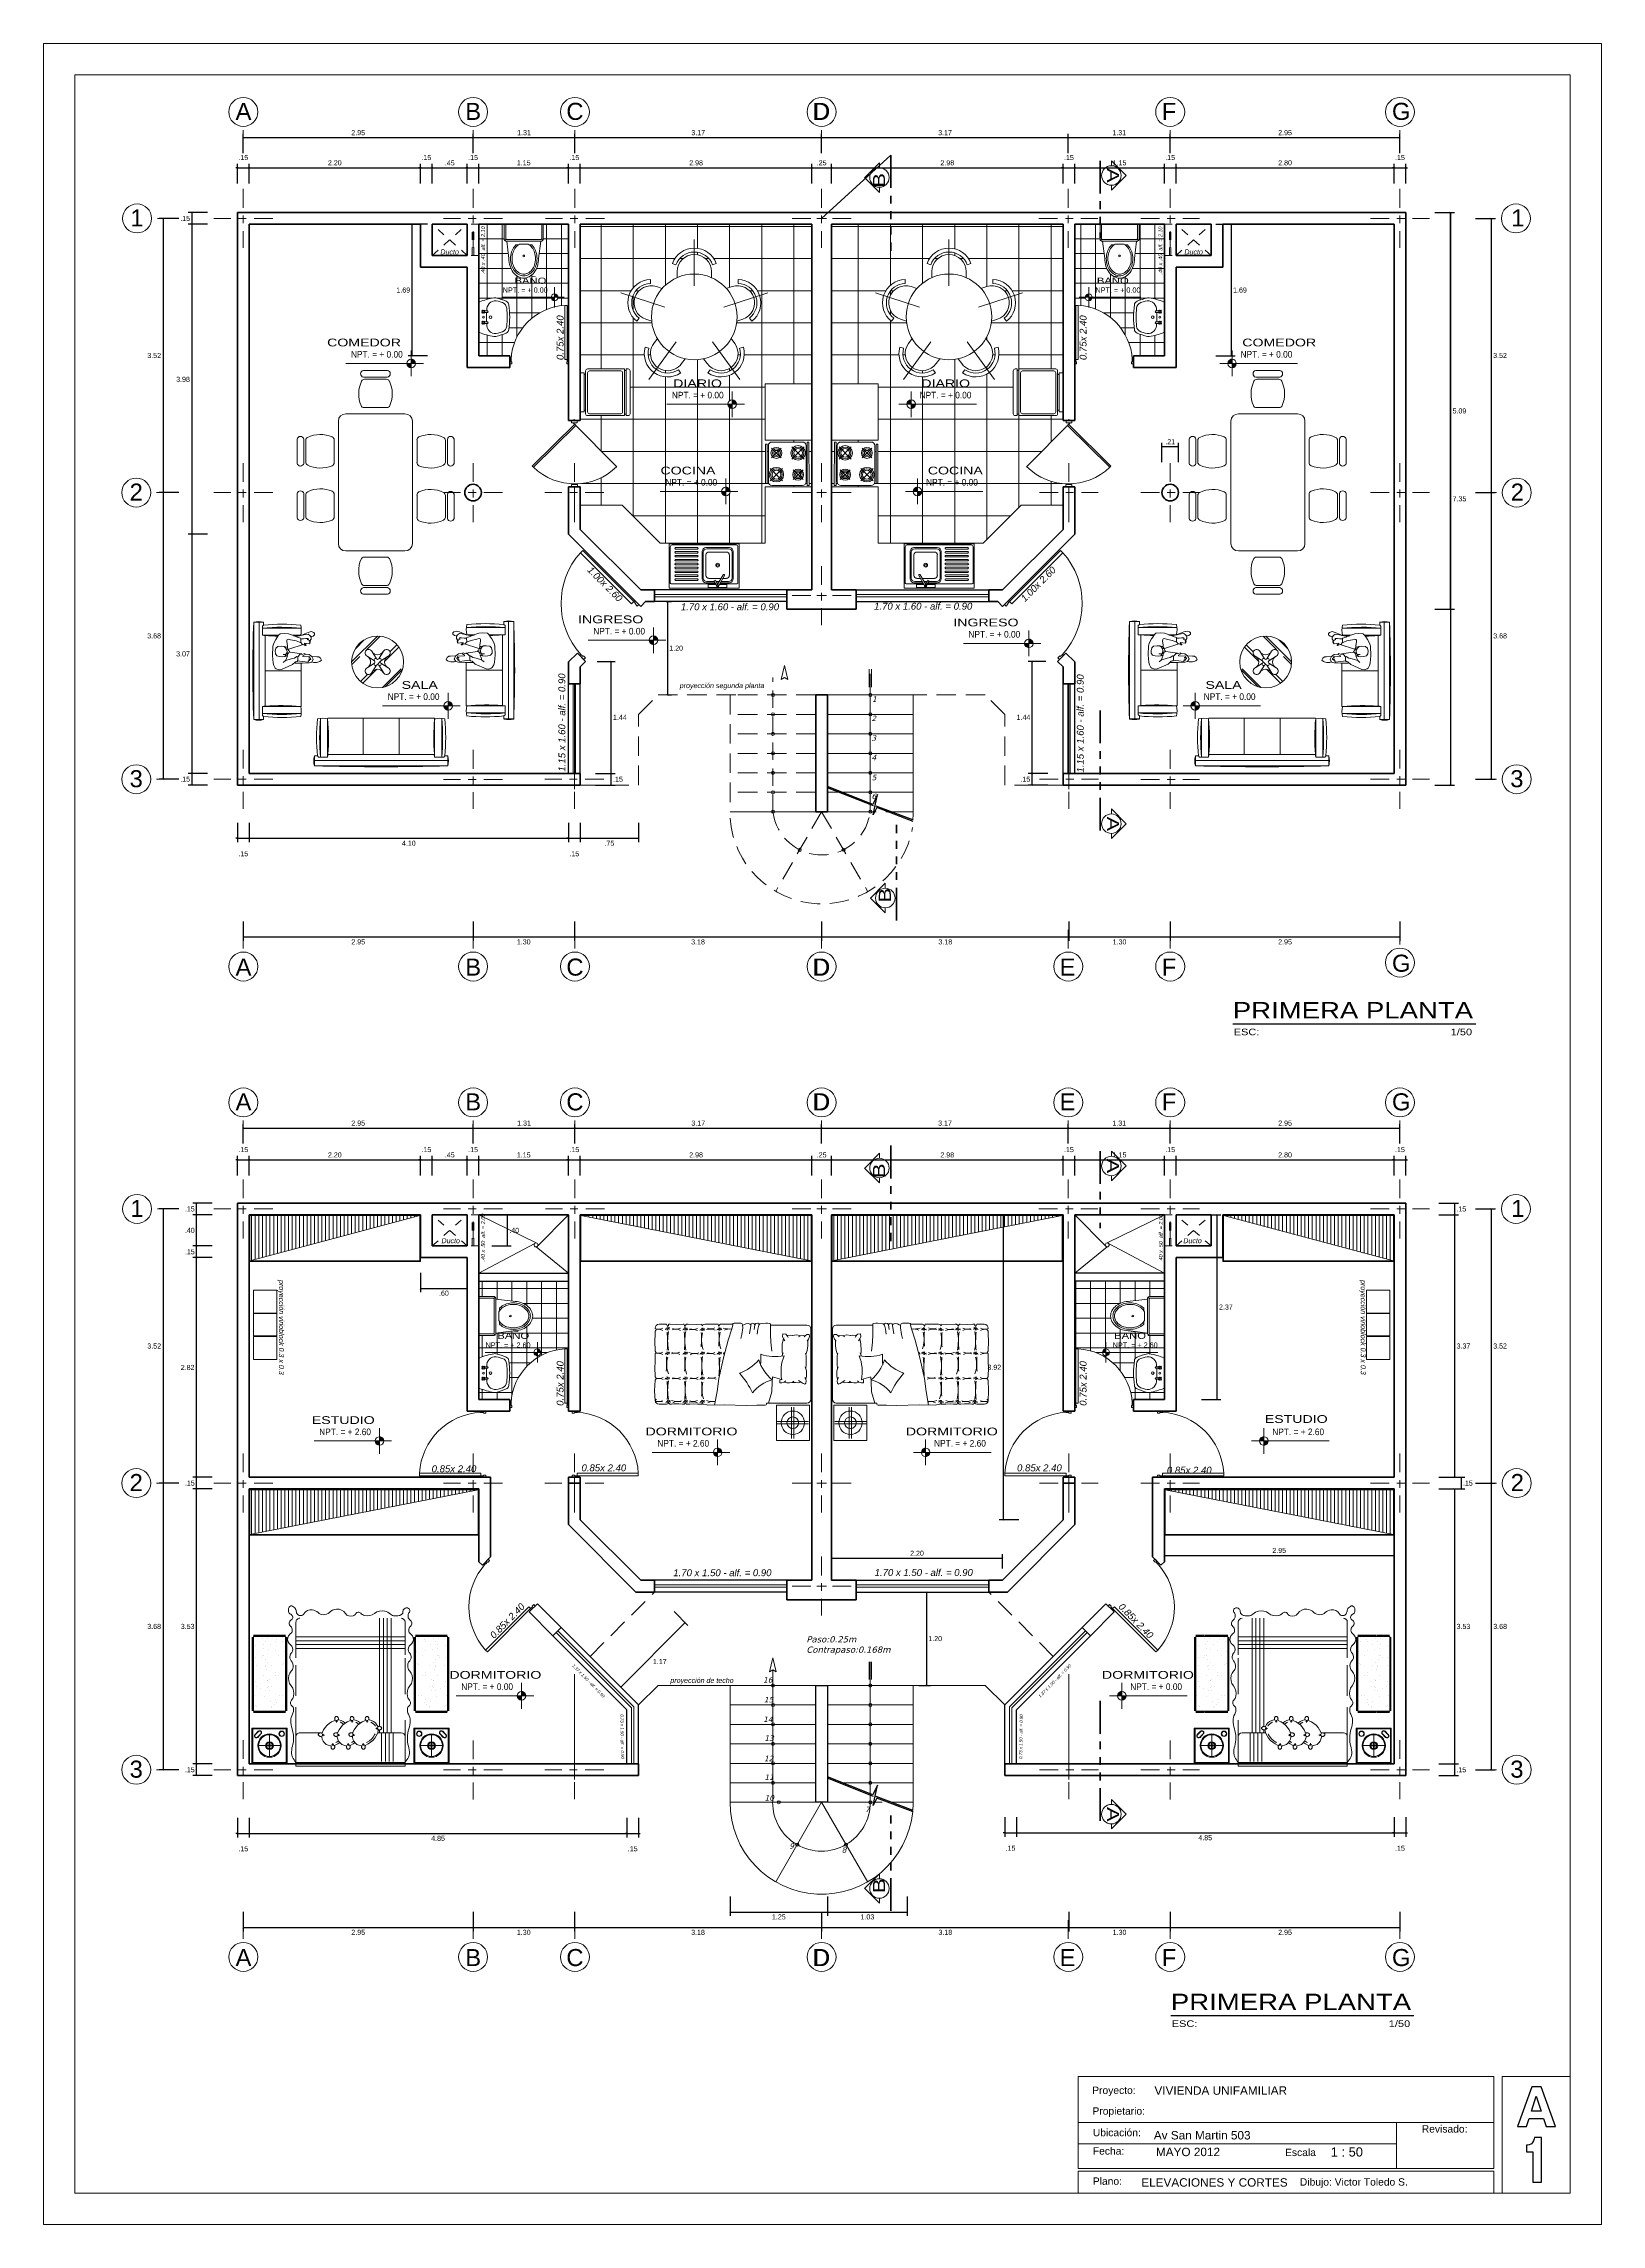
# Model space of a CAD drawing. Header units: millimetres. Extents: x 2033 to 2295, y 1536 to 1691.
# Drawn here: x 2252.87 to 2272.87, y 1570.45 to 1598.45 of the extents above; entities that cross this region are included whole.
import ezdxf

# ---------------------------------------------------------------- set-up
doc = ezdxf.new("R2010")
doc.units = ezdxf.units.MM
for name, pattern in [('ACAD_ISO02W100', [15, 12, -3]), ('ACAD_ISO06W100', [36, 24, -3, 0, -3, 0, -3, 0, -3]), ('ACAD_ISO10W100', [18, 12, -3, 0, -3]), ('HIDDEN', [0.375, 0.25, -0.125]), ('HIDDEN2', [4.7625, 3.175, -1.5875]), ('RAYITAS', [0.375, 0.25, -0.125])]:
    doc.linetypes.add(name, pattern=pattern)
doc.layers.get('Defpoints').update_dxf_attribs({"color": 164})
for name, color, linetype, lineweight in [('CARPINTERIA', 21, 'Continuous', 18), ('cotas', 251, 'Continuous', 15), ('cut wood', 26, 'Continuous', 20), ('Detalles', 245, 'Continuous', 13), ('Ejes', 65, 'ACAD_ISO10W100', 15), ('escaleras', 30, 'Continuous', 15), ('Layer2', 2, 'Continuous', 9), ('LINEA FINA', 16, 'Continuous', 9), ('Mobiliario', 38, 'Continuous', 9), ('Muebles', 33, 'Continuous', 9), ('MUEBLES-PUERTAS', 21, 'Continuous', 9), ('muroalto', 12, 'Continuous', 50), ('MUROS BAJOS', 80, 'Continuous', 25), ('NPT', 63, 'Continuous', 15), ('PISOS', 252, 'Continuous', 0), ('PROYECCIONES', 127, 'HIDDEN2', 5), ('PYV', 30, 'Continuous', 13), ('SANITARIO', 161, 'Continuous', 5), ('seccion', 130, 'Continuous', 35), ('Texto S.', 7, 'Continuous', 30), ('TEXTOS', 7, 'Continuous', 5), ('Texturas', 8, 'Continuous', 0), ('texturasde piso', 252, 'Continuous', 0), ('UNO', 254, 'Continuous', 9), ('ventana-puerta', 2, 'Continuous', 5)]:
    doc.layers.add(name, color=color, linetype=linetype, lineweight=lineweight)
doc.layers.add('COTA', color=1, linetype='Continuous')
doc.styles.add('ARDELG', font='arial.ttf', dxfattribs={"width": 0.9, "height": 0.1})
doc.styles.add('ARIAL', font='arial.ttf', dxfattribs={"width": 1.3, "height": 0.1})
doc.styles.add('ARRR', font='arial.ttf', dxfattribs={"height": 0.1})
doc.styles.add('Comic- Taller', font='comic.ttf', dxfattribs={"height": 0.09})
doc.styles.add('Micky-Arial', font='arial.ttf', dxfattribs={"width": 1.5, "height": 0.125})
doc.styles.add('Sta. Luisa 75 delg', font='arial.ttf', dxfattribs={"width": 1.2, "height": 0.1})
doc.styles.get("Standard").update_dxf_attribs({"font": 'arial.ttf'})
doc.dimstyles.new('Aritek', dxfattribs={"dimtxt": 0.065, "dimasz": 0.02, "dimexe": 0.05, "dimexo": 0.15, "dimgap": 0.03, "dimtad": 2, "dimtih": 1, "dimtoh": 1, "dimzin": 4, "dimdsep": 46, "dimtxsty": 'Standard', "dimblk": 'ARCHTICK', "dimcen": 0.1, "dimclrt": 7, "dimadec": 0, "dimazin": 0, "dimtfac": 1, "dimtmove": 2, "dimatfit": 1, "dimldrblk": 'DOTSMALL', "dimfxl": 0.2, "dimfxlon": 1, "dimarcsym": 0})
pattern_1 = [(360, (146.6139, -1.15689), (5e-17, 0.1905), []), (90, (146.6139, -1.15689), (-0.1905, 6e-17), [])]
pattern_2 = [(90, (2116.615684, 1406.652742), (-0.036345611, 0.036345611), [0.036345611, -0.036345611]), (90, (2116.62174, 1406.652742), (-0.036345611, 0.036345611), [0.036345611, -0.036345611]), (90, (2116.6278, 1406.652742), (-0.036345611, 0.036345611), [0.036345611, -0.036345611]), (90, (2116.633857, 1406.652742), (-0.036345611, 0.036345611), [0.036345611, -0.036345611]), (90, (2116.639915, 1406.652742), (-0.036345611, 0.036345611), [0.036345611, -0.036345611]), (90, (2116.645972, 1406.652742), (-0.036345611, 0.036345611), [0.036345611, -0.036345611]), (90, (2116.65203, 1406.652742), (-0.036345611, 0.036345611), [0.036345611, -0.036345611]), (360, (2116.615684, 1406.689087), (0.036345611, -0.036345611), [0.036345611, -0.036345611]), (360, (2116.615684, 1406.695145), (0.036345611, -0.036345611), [0.036345611, -0.036345611]), (360, (2116.615684, 1406.701203), (0.036345611, -0.036345611), [0.036345611, -0.036345611]), (360, (2116.615684, 1406.70726), (0.036345611, -0.036345611), [0.036345611, -0.036345611]), (360, (2116.615684, 1406.713318), (0.036345611, -0.036345611), [0.036345611, -0.036345611]), (360, (2116.615684, 1406.719375), (0.036345611, -0.036345611), [0.036345611, -0.036345611]), (360, (2116.615684, 1406.725433), (0.036345611, -0.036345611), [0.036345611, -0.036345611])]
pattern_3 = [(90, (2075.640665, 1360.23243), (-0.04572, 0.04572), [0.04572, -0.04572]), (90, (2075.648285, 1360.23243), (-0.04572, 0.04572), [0.04572, -0.04572]), (90, (2075.655905, 1360.23243), (-0.04572, 0.04572), [0.04572, -0.04572]), (90, (2075.663525, 1360.23243), (-0.04572, 0.04572), [0.04572, -0.04572]), (90, (2075.671145, 1360.23243), (-0.04572, 0.04572), [0.04572, -0.04572]), (90, (2075.678765, 1360.23243), (-0.04572, 0.04572), [0.04572, -0.04572]), (90, (2075.686385, 1360.23243), (-0.04572, 0.04572), [0.04572, -0.04572]), (360, (2075.640665, 1360.27815), (0.04572, -0.04572), [0.04572, -0.04572]), (360, (2075.640665, 1360.28577), (0.04572, -0.04572), [0.04572, -0.04572]), (360, (2075.640665, 1360.29339), (0.04572, -0.04572), [0.04572, -0.04572]), (360, (2075.640665, 1360.30101), (0.04572, -0.04572), [0.04572, -0.04572]), (360, (2075.640665, 1360.30863), (0.04572, -0.04572), [0.04572, -0.04572]), (360, (2075.640665, 1360.31625), (0.04572, -0.04572), [0.04572, -0.04572]), (360, (2075.640665, 1360.32387), (0.04572, -0.04572), [0.04572, -0.04572])]
pattern_4 = [(90, (2078.158976, 1357.10716), (-0.04572, 0.04572), [0.04572, -0.04572]), (90, (2078.166596, 1357.10716), (-0.04572, 0.04572), [0.04572, -0.04572]), (90, (2078.174216, 1357.10716), (-0.04572, 0.04572), [0.04572, -0.04572]), (90, (2078.181836, 1357.10716), (-0.04572, 0.04572), [0.04572, -0.04572]), (90, (2078.189456, 1357.10716), (-0.04572, 0.04572), [0.04572, -0.04572]), (90, (2078.197076, 1357.10716), (-0.04572, 0.04572), [0.04572, -0.04572]), (90, (2078.204696, 1357.10716), (-0.04572, 0.04572), [0.04572, -0.04572]), (360, (2078.158976, 1357.15288), (0.04572, -0.04572), [0.04572, -0.04572]), (360, (2078.158976, 1357.1605), (0.04572, -0.04572), [0.04572, -0.04572]), (360, (2078.158976, 1357.16812), (0.04572, -0.04572), [0.04572, -0.04572]), (360, (2078.158976, 1357.17574), (0.04572, -0.04572), [0.04572, -0.04572]), (360, (2078.158976, 1357.18336), (0.04572, -0.04572), [0.04572, -0.04572]), (360, (2078.158976, 1357.19098), (0.04572, -0.04572), [0.04572, -0.04572]), (360, (2078.158976, 1357.1986), (0.04572, -0.04572), [0.04572, -0.04572])]
pattern_5 = [(90, (2079.98294, 1360.37862), (-0.04572, 0.04572), [0.04572, -0.04572]), (90, (2079.99056, 1360.37862), (-0.04572, 0.04572), [0.04572, -0.04572]), (90, (2079.99818, 1360.37862), (-0.04572, 0.04572), [0.04572, -0.04572]), (90, (2080.0058, 1360.37862), (-0.04572, 0.04572), [0.04572, -0.04572]), (90, (2080.01342, 1360.37862), (-0.04572, 0.04572), [0.04572, -0.04572]), (90, (2080.02104, 1360.37862), (-0.04572, 0.04572), [0.04572, -0.04572]), (90, (2080.02866, 1360.37862), (-0.04572, 0.04572), [0.04572, -0.04572]), (360, (2079.98294, 1360.42434), (0.04572, -0.04572), [0.04572, -0.04572]), (360, (2079.98294, 1360.43196), (0.04572, -0.04572), [0.04572, -0.04572]), (360, (2079.98294, 1360.43958), (0.04572, -0.04572), [0.04572, -0.04572]), (360, (2079.98294, 1360.4472), (0.04572, -0.04572), [0.04572, -0.04572]), (360, (2079.98294, 1360.45482), (0.04572, -0.04572), [0.04572, -0.04572]), (360, (2079.98294, 1360.46244), (0.04572, -0.04572), [0.04572, -0.04572]), (360, (2079.98294, 1360.47006), (0.04572, -0.04572), [0.04572, -0.04572])]
pattern_6 = [(90, (150.3652, -1.15689), (-0.047625, 1e-17), [])]
pattern_7 = [(360, (160.7751, 11.56025), (1e-16, 0.41275), []), (90, (160.7751, 11.56025), (-0.41275, 1e-16), [])]
pattern_8 = [(360, (160.77508, 11.56025), (5e-17, 0.1905), []), (90, (160.77508, 11.56025), (-0.1905, 6e-17), [])]
pattern_9 = [(90, (2116.394548, 1420.198847), (-0.036345611, 0.036345611), [0.036345611, -0.036345611]), (90, (2116.400605, 1420.198847), (-0.036345611, 0.036345611), [0.036345611, -0.036345611]), (90, (2116.406663, 1420.198847), (-0.036345611, 0.036345611), [0.036345611, -0.036345611]), (90, (2116.41272, 1420.198847), (-0.036345611, 0.036345611), [0.036345611, -0.036345611]), (90, (2116.41878, 1420.198847), (-0.036345611, 0.036345611), [0.036345611, -0.036345611]), (90, (2116.424836, 1420.198847), (-0.036345611, 0.036345611), [0.036345611, -0.036345611]), (90, (2116.430893, 1420.198847), (-0.036345611, 0.036345611), [0.036345611, -0.036345611]), (360, (2116.394548, 1420.235193), (0.036345611, -0.036345611), [0.036345611, -0.036345611]), (360, (2116.394548, 1420.24125), (0.036345611, -0.036345611), [0.036345611, -0.036345611]), (360, (2116.394548, 1420.24731), (0.036345611, -0.036345611), [0.036345611, -0.036345611]), (360, (2116.394548, 1420.253366), (0.036345611, -0.036345611), [0.036345611, -0.036345611]), (360, (2116.394548, 1420.259423), (0.036345611, -0.036345611), [0.036345611, -0.036345611]), (360, (2116.394548, 1420.26548), (0.036345611, -0.036345611), [0.036345611, -0.036345611]), (360, (2116.394548, 1420.27154), (0.036345611, -0.036345611), [0.036345611, -0.036345611])]
pattern_10 = [(90, (2075.53705, 1372.57067), (-0.04572, 0.04572), [0.04572, -0.04572]), (90, (2075.54467, 1372.57067), (-0.04572, 0.04572), [0.04572, -0.04572]), (90, (2075.55229, 1372.57067), (-0.04572, 0.04572), [0.04572, -0.04572]), (90, (2075.55991, 1372.57067), (-0.04572, 0.04572), [0.04572, -0.04572]), (90, (2075.56753, 1372.57067), (-0.04572, 0.04572), [0.04572, -0.04572]), (90, (2075.57515, 1372.57067), (-0.04572, 0.04572), [0.04572, -0.04572]), (90, (2075.58277, 1372.57067), (-0.04572, 0.04572), [0.04572, -0.04572]), (360, (2075.53705, 1372.61639), (0.04572, -0.04572), [0.04572, -0.04572]), (360, (2075.53705, 1372.62401), (0.04572, -0.04572), [0.04572, -0.04572]), (360, (2075.53705, 1372.63163), (0.04572, -0.04572), [0.04572, -0.04572]), (360, (2075.53705, 1372.63925), (0.04572, -0.04572), [0.04572, -0.04572]), (360, (2075.53705, 1372.64687), (0.04572, -0.04572), [0.04572, -0.04572]), (360, (2075.53705, 1372.65449), (0.04572, -0.04572), [0.04572, -0.04572]), (360, (2075.53705, 1372.66211), (0.04572, -0.04572), [0.04572, -0.04572])]
pattern_11 = [(90, (2075.45411, 1373.690286), (-0.04572, 0.04572), [0.04572, -0.04572]), (90, (2075.46173, 1373.690286), (-0.04572, 0.04572), [0.04572, -0.04572]), (90, (2075.46935, 1373.690286), (-0.04572, 0.04572), [0.04572, -0.04572]), (90, (2075.47697, 1373.690286), (-0.04572, 0.04572), [0.04572, -0.04572]), (90, (2075.48459, 1373.690286), (-0.04572, 0.04572), [0.04572, -0.04572]), (90, (2075.49221, 1373.690286), (-0.04572, 0.04572), [0.04572, -0.04572]), (90, (2075.49983, 1373.690286), (-0.04572, 0.04572), [0.04572, -0.04572]), (360, (2075.45411, 1373.736006), (0.04572, -0.04572), [0.04572, -0.04572]), (360, (2075.45411, 1373.743626), (0.04572, -0.04572), [0.04572, -0.04572]), (360, (2075.45411, 1373.751246), (0.04572, -0.04572), [0.04572, -0.04572]), (360, (2075.45411, 1373.758866), (0.04572, -0.04572), [0.04572, -0.04572]), (360, (2075.45411, 1373.766486), (0.04572, -0.04572), [0.04572, -0.04572]), (360, (2075.45411, 1373.774106), (0.04572, -0.04572), [0.04572, -0.04572]), (360, (2075.45411, 1373.781726), (0.04572, -0.04572), [0.04572, -0.04572])]
pattern_12 = [(90, (2079.102123, 1369.817663), (-0.04572, 0.04572), [0.04572, -0.04572]), (90, (2079.109743, 1369.817663), (-0.04572, 0.04572), [0.04572, -0.04572]), (90, (2079.117363, 1369.817663), (-0.04572, 0.04572), [0.04572, -0.04572]), (90, (2079.124983, 1369.817663), (-0.04572, 0.04572), [0.04572, -0.04572]), (90, (2079.132603, 1369.817663), (-0.04572, 0.04572), [0.04572, -0.04572]), (90, (2079.140223, 1369.817663), (-0.04572, 0.04572), [0.04572, -0.04572]), (90, (2079.147843, 1369.817663), (-0.04572, 0.04572), [0.04572, -0.04572]), (360, (2079.102123, 1369.863383), (0.04572, -0.04572), [0.04572, -0.04572]), (360, (2079.102123, 1369.871003), (0.04572, -0.04572), [0.04572, -0.04572]), (360, (2079.102123, 1369.878623), (0.04572, -0.04572), [0.04572, -0.04572]), (360, (2079.102123, 1369.886243), (0.04572, -0.04572), [0.04572, -0.04572]), (360, (2079.102123, 1369.893863), (0.04572, -0.04572), [0.04572, -0.04572]), (360, (2079.102123, 1369.901483), (0.04572, -0.04572), [0.04572, -0.04572]), (360, (2079.102123, 1369.909103), (0.04572, -0.04572), [0.04572, -0.04572])]
pattern_13 = [(90, (2079.57481, 1374.2138), (-0.04572, 0.04572), [0.04572, -0.04572]), (90, (2079.58243, 1374.2138), (-0.04572, 0.04572), [0.04572, -0.04572]), (90, (2079.59005, 1374.2138), (-0.04572, 0.04572), [0.04572, -0.04572]), (90, (2079.59767, 1374.2138), (-0.04572, 0.04572), [0.04572, -0.04572]), (90, (2079.60529, 1374.2138), (-0.04572, 0.04572), [0.04572, -0.04572]), (90, (2079.61291, 1374.2138), (-0.04572, 0.04572), [0.04572, -0.04572]), (90, (2079.62053, 1374.2138), (-0.04572, 0.04572), [0.04572, -0.04572]), (360, (2079.57481, 1374.25952), (0.04572, -0.04572), [0.04572, -0.04572]), (360, (2079.57481, 1374.26714), (0.04572, -0.04572), [0.04572, -0.04572]), (360, (2079.57481, 1374.27476), (0.04572, -0.04572), [0.04572, -0.04572]), (360, (2079.57481, 1374.28238), (0.04572, -0.04572), [0.04572, -0.04572]), (360, (2079.57481, 1374.29), (0.04572, -0.04572), [0.04572, -0.04572]), (360, (2079.57481, 1374.29762), (0.04572, -0.04572), [0.04572, -0.04572]), (360, (2079.57481, 1374.30524), (0.04572, -0.04572), [0.04572, -0.04572])]

# ---------------------------------------------------------------- blocks, each defined once
blk = doc.blocks.new('P')
at = {"linetype": 'Continuous'}
for p, q in [((0.06, 1), (0.02, 1)), ((0.02, 0.075), (0.02, 1)), ((0.06, 1), (0.06, 0.075)), ((0, 0), (0, 0.075)), ((0, 0.075), (0.02, 0.075)), ((0.03, 0), (0, 0)), ((0.06, 0.075), (0.02, 0.075)), ((0.02, 0.075), (0.02, 0.035)), ((0.02, 0.035), (0.03, 0.035)), ((0.03, 0.035), (0.03, 0)), ((0.97, 0.035), (0.97, 0)), ((0.98, 0.035), (0.97, 0.035)), ((0.97, 0), (1, 0)), ((0.98, 0.075), (0.98, 0.035)), ((1, 0.075), (0.98, 0.075)), ((1, 0), (1, 0.075))]:
    blk.add_line(p, q, dxfattribs=at)
blk.add_arc((0.009, 0.029), 0.973, 2.7199, 86.9696, dxfattribs=at)
blk = doc.blocks.new('waterdwe')
at = {"layer": 'SANITARIO'}
for p, q in [((2478.014, 1647.262), (2478.014, 1647.762)), ((2478.014, 1647.762), (2478.209, 1647.762)), ((2478.014, 1647.742), (2478.199, 1647.742)), ((2478.223, 1647.757), (2478.206, 1647.74)), ((2478.209, 1647.732), (2478.209, 1647.292)), ((2478.229, 1647.742), (2478.229, 1647.282)), ((2478.229, 1647.731), (2478.454, 1647.702)), ((2478.269, 1647.569), (2478.269, 1647.456)), ((2478.279, 1647.615), (2478.279, 1647.584)), ((2478.199, 1647.282), (2478.014, 1647.282)), ((2478.209, 1647.262), (2478.014, 1647.262)), ((2478.223, 1647.268), (2478.206, 1647.285)), ((2478.229, 1647.294), (2478.454, 1647.322)), ((2478.279, 1647.441), (2478.279, 1647.41))]:
    blk.add_line(p, q, dxfattribs=at)
blk.add_circle((2478.419, 1647.512), 0.0107, dxfattribs=at)
for centre, radius, start, end in [((2478.199, 1647.732), 0.01, 360, 90), ((2478.209, 1647.742), 0.02, 360, 90), ((2478.408, 1647.49), 0.16, 127.6942, 150.5975), ((2478.408, 1647.49), 0.18, 127.6942, 135.9871), ((2478.436, 1647.455), 0.225, 107.7485, 127.6942), ((2478.436, 1647.455), 0.205, 107.7485, 127.6942), ((2478.454, 1647.399), 0.284, 90, 107.7485), ((2478.454, 1647.399), 0.264, 90, 107.7485), ((2478.454, 1647.375), 0.328, 72.5259, 90), ((2478.454, 1647.399), 0.284, 72.2515, 90), ((2478.454, 1647.399), 0.264, 72.2515, 90), ((2478.472, 1647.455), 0.205, 52.3058, 72.2515), ((2478.472, 1647.455), 0.225, 52.3058, 72.2515), ((2478.475, 1647.442), 0.257, 52.7652, 72.5259), ((2478.499, 1647.49), 0.16, 28.1931, 52.3058), ((2478.499, 1647.49), 0.18, 28.1931, 52.3058), ((2478.508, 1647.485), 0.203, 28.5912, 52.7652), ((2478.541, 1647.512), 0.113, 360, 28.1931), ((2478.541, 1647.512), 0.133, 360, 28.1931), ((2478.558, 1647.512), 0.146, 360, 28.5912), ((2478.199, 1647.292), 0.01, 270, 360), ((2478.209, 1647.282), 0.02, 270, 360), ((2478.408, 1647.535), 0.16, 209.4025, 232.3058), ((2478.408, 1647.535), 0.18, 224.0129, 232.3058), ((2478.436, 1647.57), 0.225, 232.3058, 252.2515), ((2478.436, 1647.57), 0.205, 232.3058, 252.2515), ((2478.454, 1647.626), 0.284, 252.2515, 270), ((2478.454, 1647.626), 0.264, 252.2515, 270), ((2478.454, 1647.626), 0.264, 270, 287.7485), ((2478.454, 1647.626), 0.284, 270, 287.7485), ((2478.454, 1647.65), 0.328, 270, 287.4741), ((2478.472, 1647.57), 0.205, 287.7485, 307.6942), ((2478.472, 1647.57), 0.225, 287.7485, 307.6942), ((2478.475, 1647.583), 0.257, 287.4741, 307.2348), ((2478.499, 1647.535), 0.16, 307.6942, 331.8069), ((2478.499, 1647.535), 0.18, 307.6942, 331.8069), ((2478.508, 1647.54), 0.203, 307.2348, 331.4088), ((2478.541, 1647.512), 0.113, 331.8069, 360), ((2478.541, 1647.512), 0.133, 331.8069, 360), ((2478.558, 1647.512), 0.146, 331.4088, 360)]:
    blk.add_arc(centre, radius, start, end, dxfattribs=at)
blk = doc.blocks.new('A$C493C44AB')
at = {"layer": 'SANITARIO'}
for p, q in [((0.17, 0.32), (0.17, 0.296)), ((0.189, 0.298), (0.189, 0.32)), ((0.311, 0.32), (0.311, 0.298)), ((0.33, 0.296), (0.33, 0.32))]:
    blk.add_line(p, q, dxfattribs=at)
for points in [[(0.408, 0.01, 0.268711), (0.454, 0.045, 0.03809), (0.498, 0.177, 0.103744), (0.499, 0.202, 0.053168), (0.446, 0.389, 0.306147), (0.438, 0.395), (0.062, 0.395, 0.306147), (0.054, 0.389, 0.053168), (0.001, 0.202, 0.103744), (0.002, 0.177, 0.03809), (0.046, 0.045, 0.268711), (0.092, 0.01, 0.062558)], [(0.36, 0.294, 0.007112), (0.33, 0.296), (0.33, 0.286, -1), (0.311, 0.286), (0.311, 0.298, 0.028913), (0.189, 0.298), (0.189, 0.286, -1), (0.17, 0.286), (0.17, 0.296, 0.007112), (0.14, 0.294, 0.468237), (0.043, 0.15, 0.016513), (0.062, 0.094, 0.289254), (0.134, 0.038, 0.0468), (0.365, 0.038, 0.289254), (0.438, 0.094, 0.016513), (0.456, 0.15, 0.468237)], [(0.174, 0.329), (0.17, 0.325, 0.056579), (0.173, 0.323), (0.169, 0.318, -0.141407), (0.16, 0.327), (0.164, 0.331, 0.056579), (0.166, 0.328), (0.17, 0.333, -0.274973), (0.17, 0.344), (0.166, 0.348, 0.056579), (0.164, 0.345), (0.16, 0.349, -0.141407), (0.169, 0.358), (0.173, 0.354, 0.056579), (0.17, 0.352), (0.174, 0.347, -0.274973), (0.185, 0.347), (0.189, 0.352, 0.056579), (0.186, 0.354), (0.19, 0.358, -0.141407), (0.199, 0.349), (0.195, 0.345, 0.056579), (0.193, 0.348), (0.189, 0.344, -0.274973), (0.189, 0.333), (0.193, 0.328, 0.056579), (0.195, 0.331), (0.199, 0.327, -0.141407), (0.19, 0.318), (0.186, 0.323, 0.056579), (0.189, 0.325), (0.185, 0.329, -0.274973)], [(0.33, 0.344), (0.334, 0.348, -0.056579), (0.336, 0.345), (0.34, 0.349, 0.141407), (0.331, 0.358), (0.327, 0.354, -0.056579), (0.33, 0.352), (0.326, 0.347, 0.274973), (0.315, 0.347), (0.311, 0.352, -0.056579), (0.314, 0.354), (0.31, 0.358, 0.141407), (0.301, 0.349), (0.305, 0.345, -0.056579), (0.307, 0.348), (0.311, 0.344, 0.274973), (0.311, 0.333), (0.307, 0.328, -0.056579), (0.305, 0.331), (0.301, 0.327, 0.141407), (0.31, 0.318), (0.314, 0.323, -0.056579), (0.311, 0.325), (0.315, 0.329, 0.274973), (0.326, 0.329), (0.33, 0.325, -0.056579), (0.327, 0.323), (0.331, 0.318, 0.141407), (0.34, 0.327), (0.336, 0.331, -0.056579), (0.334, 0.328), (0.33, 0.333, 0.274973)], [(0.234, 0.246, -1), (0.266, 0.246, -1)]]:
    blk.add_lwpolyline(points, format="xyb", close=True, dxfattribs=at)
blk.add_lwpolyline([(0.311, 0.333), (0.311, 0.332, 1)], format="xyb", dxfattribs=at)
for centre, radius in [((0.25, 0.338), 0.0123), ((0.25, 0.246), 0.0162)]:
    blk.add_circle(centre, radius, dxfattribs=at)
blk = doc.blocks.new('*X32')
at = {"color": 0}
for p, q in [((42.237, 4.243), (42.237, 4.263)), ((42.25, 4.243), (42.25, 4.263)), ((42.263, 4.243), (42.263, 4.263)), ((42.275, 4.243), (42.275, 4.263)), ((42.288, 4.243), (42.288, 4.263)), ((42.3, 4.243), (42.3, 4.263)), ((42.312, 4.243), (42.312, 4.263)), ((42.325, 4.243), (42.325, 4.263)), ((42.338, 4.243), (42.338, 4.263)), ((42.35, 4.243), (42.35, 4.263)), ((42.362, 4.243), (42.362, 4.263)), ((42.375, 4.243), (42.375, 4.263)), ((42.388, 4.243), (42.388, 4.263)), ((42.4, 4.243), (42.4, 4.263)), ((42.413, 4.243), (42.413, 4.263)), ((42.425, 4.243), (42.425, 4.263)), ((42.438, 4.243), (42.438, 4.263)), ((42.45, 4.243), (42.45, 4.263)), ((42.463, 4.243), (42.463, 4.263)), ((42.475, 4.243), (42.475, 4.263)), ((42.487, 4.243), (42.487, 4.263)), ((42.5, 4.243), (42.5, 4.263)), ((42.513, 4.243), (42.513, 4.263)), ((42.525, 4.243), (42.525, 4.263)), ((42.538, 4.243), (42.538, 4.263)), ((42.55, 4.243), (42.55, 4.263)), ((42.562, 4.243), (42.562, 4.263)), ((42.575, 4.243), (42.575, 4.263)), ((42.588, 4.243), (42.588, 4.263)), ((42.6, 4.243), (42.6, 4.263)), ((42.612, 4.243), (42.612, 4.263)), ((42.625, 4.243), (42.625, 4.263)), ((42.638, 4.243), (42.638, 4.263)), ((42.65, 4.243), (42.65, 4.263)), ((42.663, 4.243), (42.663, 4.263)), ((42.675, 4.243), (42.675, 4.263)), ((42.688, 4.243), (42.688, 4.263)), ((42.7, 4.243), (42.7, 4.263)), ((42.713, 4.243), (42.713, 4.263)), ((42.725, 4.243), (42.725, 4.263)), ((42.737, 4.243), (42.737, 4.263)), ((42.75, 4.243), (42.75, 4.263)), ((42.763, 4.243), (42.763, 4.263)), ((42.775, 4.243), (42.775, 4.263)), ((42.788, 4.243), (42.788, 4.263)), ((42.8, 4.243), (42.8, 4.263)), ((42.812, 4.243), (42.812, 4.263)), ((42.825, 4.243), (42.825, 4.263)), ((42.838, 4.243), (42.838, 4.263)), ((42.85, 4.243), (42.85, 4.263)), ((42.862, 4.243), (42.862, 4.263)), ((42.875, 4.243), (42.875, 4.263)), ((42.888, 4.243), (42.888, 4.263)), ((42.9, 4.243), (42.9, 4.263)), ((42.913, 4.243), (42.913, 4.263)), ((42.925, 4.243), (42.925, 4.263)), ((42.938, 4.243), (42.938, 4.263)), ((42.95, 4.243), (42.95, 4.263)), ((42.963, 4.243), (42.963, 4.263)), ((42.975, 4.243), (42.975, 4.263)), ((42.987, 4.243), (42.987, 4.263)), ((43, 4.243), (43, 4.263)), ((43.013, 4.243), (43.013, 4.263)), ((43.025, 4.243), (43.025, 4.263)), ((43.038, 4.243), (43.038, 4.263)), ((43.05, 4.243), (43.05, 4.263)), ((43.062, 4.243), (43.062, 4.263)), ((43.075, 4.243), (43.075, 4.263)), ((43.088, 4.243), (43.088, 4.263)), ((43.1, 4.243), (43.1, 4.263)), ((43.112, 4.243), (43.112, 4.263)), ((43.125, 4.243), (43.125, 4.263)), ((43.138, 4.243), (43.138, 4.263)), ((43.15, 4.243), (43.15, 4.263)), ((43.163, 4.243), (43.163, 4.263)), ((43.175, 4.243), (43.175, 4.263))]:
    blk.add_line(p, q, dxfattribs=at)
blk = doc.blocks.new('*X30')
at = {"color": 0}
for p, q in [((43.187, 4.237), (43.207, 4.237)), ((43.187, 4.225), (43.207, 4.225)), ((43.187, 4.213), (43.207, 4.213)), ((43.187, 4.2), (43.207, 4.2)), ((43.187, 4.188), (43.207, 4.188)), ((43.187, 4.175), (43.207, 4.175)), ((43.187, 4.163), (43.207, 4.163)), ((43.187, 4.15), (43.207, 4.15)), ((43.187, 4.138), (43.207, 4.138)), ((43.187, 4.125), (43.207, 4.125)), ((43.187, 4.112), (43.207, 4.112)), ((43.187, 4.1), (43.207, 4.1)), ((43.187, 4.088), (43.207, 4.088)), ((43.187, 4.075), (43.207, 4.075)), ((43.187, 4.062), (43.207, 4.062)), ((43.187, 4.05), (43.207, 4.05)), ((43.187, 4.038), (43.207, 4.038)), ((43.187, 4.025), (43.207, 4.025)), ((43.187, 4.013), (43.207, 4.013)), ((43.187, 4), (43.207, 4)), ((43.187, 3.987), (43.207, 3.987)), ((43.187, 3.975), (43.207, 3.975)), ((43.187, 3.962), (43.207, 3.962)), ((43.187, 3.95), (43.207, 3.95)), ((43.187, 3.938), (43.207, 3.938)), ((43.187, 3.925), (43.207, 3.925)), ((43.187, 3.913), (43.207, 3.913)), ((43.187, 3.9), (43.207, 3.9)), ((43.187, 3.888), (43.207, 3.888)), ((43.187, 3.875), (43.207, 3.875)), ((43.187, 3.862), (43.207, 3.862)), ((43.187, 3.85), (43.207, 3.85)), ((43.187, 3.837), (43.207, 3.837))]:
    blk.add_line(p, q, dxfattribs=at)
blk = doc.blocks.new('*X31')
at = {"color": 0}
for p, q in [((42.207, 4.237), (42.227, 4.237)), ((42.207, 4.225), (42.227, 4.225)), ((42.207, 4.213), (42.227, 4.213)), ((42.207, 4.2), (42.227, 4.2)), ((42.207, 4.188), (42.227, 4.188)), ((42.207, 4.175), (42.227, 4.175)), ((42.207, 4.163), (42.227, 4.163)), ((42.207, 4.15), (42.227, 4.15)), ((42.207, 4.138), (42.227, 4.138)), ((42.207, 4.125), (42.227, 4.125)), ((42.207, 4.112), (42.227, 4.112)), ((42.207, 4.1), (42.227, 4.1)), ((42.207, 4.088), (42.227, 4.088)), ((42.207, 4.075), (42.227, 4.075)), ((42.207, 4.062), (42.227, 4.062)), ((42.207, 4.05), (42.227, 4.05)), ((42.207, 4.038), (42.227, 4.038)), ((42.207, 4.025), (42.227, 4.025)), ((42.207, 4.013), (42.227, 4.013)), ((42.207, 4), (42.227, 4)), ((42.207, 3.987), (42.227, 3.987)), ((42.207, 3.975), (42.227, 3.975)), ((42.207, 3.962), (42.227, 3.962)), ((42.207, 3.95), (42.227, 3.95)), ((42.207, 3.938), (42.227, 3.938)), ((42.207, 3.925), (42.227, 3.925)), ((42.207, 3.913), (42.227, 3.913)), ((42.207, 3.9), (42.227, 3.9)), ((42.207, 3.888), (42.227, 3.888)), ((42.207, 3.875), (42.227, 3.875)), ((42.207, 3.862), (42.227, 3.862)), ((42.207, 3.85), (42.227, 3.85)), ((42.207, 3.837), (42.227, 3.837))]:
    blk.add_line(p, q, dxfattribs=at)
blk = doc.blocks.new('*X33')
at = {"color": 0}
for p, q in [((42.237, 3.813), (42.237, 3.833)), ((42.25, 3.813), (42.25, 3.833)), ((42.263, 3.813), (42.263, 3.833)), ((42.275, 3.813), (42.275, 3.833)), ((42.288, 3.813), (42.288, 3.833)), ((42.3, 3.813), (42.3, 3.833)), ((42.312, 3.813), (42.312, 3.833)), ((42.325, 3.813), (42.325, 3.833)), ((42.338, 3.813), (42.338, 3.833)), ((42.35, 3.813), (42.35, 3.833)), ((42.362, 3.813), (42.362, 3.833)), ((42.375, 3.813), (42.375, 3.833)), ((42.388, 3.813), (42.388, 3.833)), ((42.4, 3.813), (42.4, 3.833)), ((42.413, 3.813), (42.413, 3.833)), ((42.425, 3.813), (42.425, 3.833)), ((42.438, 3.813), (42.438, 3.833)), ((42.45, 3.813), (42.45, 3.833)), ((42.463, 3.813), (42.463, 3.833)), ((42.475, 3.813), (42.475, 3.833)), ((42.487, 3.813), (42.487, 3.833)), ((42.5, 3.813), (42.5, 3.833)), ((42.513, 3.813), (42.513, 3.833)), ((42.525, 3.813), (42.525, 3.833)), ((42.538, 3.813), (42.538, 3.833)), ((42.55, 3.813), (42.55, 3.833)), ((42.562, 3.813), (42.562, 3.833)), ((42.575, 3.813), (42.575, 3.833)), ((42.588, 3.813), (42.588, 3.833)), ((42.6, 3.813), (42.6, 3.833)), ((42.612, 3.813), (42.612, 3.833)), ((42.625, 3.813), (42.625, 3.833)), ((42.638, 3.813), (42.638, 3.833)), ((42.65, 3.813), (42.65, 3.833)), ((42.663, 3.813), (42.663, 3.833)), ((42.675, 3.813), (42.675, 3.833)), ((42.688, 3.813), (42.688, 3.833)), ((42.7, 3.813), (42.7, 3.833)), ((42.713, 3.813), (42.713, 3.833)), ((42.725, 3.813), (42.725, 3.833)), ((42.737, 3.813), (42.737, 3.833)), ((42.75, 3.813), (42.75, 3.833)), ((42.763, 3.813), (42.763, 3.833)), ((42.775, 3.813), (42.775, 3.833)), ((42.788, 3.813), (42.788, 3.833)), ((42.8, 3.813), (42.8, 3.833)), ((42.812, 3.813), (42.812, 3.833)), ((42.825, 3.813), (42.825, 3.833)), ((42.838, 3.813), (42.838, 3.833)), ((42.85, 3.813), (42.85, 3.833)), ((42.862, 3.813), (42.862, 3.833)), ((42.875, 3.813), (42.875, 3.833)), ((42.888, 3.813), (42.888, 3.833)), ((42.9, 3.813), (42.9, 3.833)), ((42.913, 3.813), (42.913, 3.833)), ((42.925, 3.813), (42.925, 3.833)), ((42.938, 3.813), (42.938, 3.833)), ((42.95, 3.813), (42.95, 3.833)), ((42.963, 3.813), (42.963, 3.833)), ((42.975, 3.813), (42.975, 3.833)), ((42.987, 3.813), (42.987, 3.833)), ((43, 3.813), (43, 3.833)), ((43.013, 3.813), (43.013, 3.833)), ((43.025, 3.813), (43.025, 3.833)), ((43.038, 3.813), (43.038, 3.833)), ((43.05, 3.813), (43.05, 3.833)), ((43.062, 3.813), (43.062, 3.833)), ((43.075, 3.813), (43.075, 3.833)), ((43.088, 3.813), (43.088, 3.833)), ((43.1, 3.813), (43.1, 3.833)), ((43.112, 3.813), (43.112, 3.833)), ((43.125, 3.813), (43.125, 3.833)), ((43.138, 3.813), (43.138, 3.833)), ((43.15, 3.813), (43.15, 3.833)), ((43.163, 3.813), (43.163, 3.833)), ((43.175, 3.813), (43.175, 3.833))]:
    blk.add_line(p, q, dxfattribs=at)
blk = doc.blocks.new('*X34')
at = {"color": 0}
for p, q in [((42.285, 4.202), (42.285, 4.202)), ((42.296, 4.213), (42.296, 4.213)), ((42.432, 4.23), (42.432, 4.23)), ((42.541, 4.2), (42.541, 4.2)), ((42.607, 4.213), (42.607, 4.213)), ((42.811, 4.21), (42.811, 4.21)), ((42.82, 4.238), (42.82, 4.238)), ((42.919, 4.214), (42.919, 4.214)), ((43.073, 4.213), (43.073, 4.213)), ((42.276, 4.012), (42.276, 4.012)), ((42.291, 4.009), (42.291, 4.009)), ((42.318, 3.971), (42.318, 3.971)), ((42.336, 3.954), (42.336, 3.954)), ((42.357, 4.023), (42.357, 4.023)), ((42.377, 3.962), (42.377, 3.962)), ((42.42, 4.108), (42.42, 4.108)), ((42.493, 4.041), (42.493, 4.041)), ((42.494, 4.086), (42.494, 4.086)), ((42.519, 4.15), (42.519, 4.15)), ((42.536, 4.059), (42.536, 4.059)), ((42.545, 4.048), (42.545, 4.048)), ((42.547, 4.008), (42.547, 4.008)), ((42.619, 4.059), (42.619, 4.059)), ((42.626, 4.058), (42.626, 4.058)), ((42.637, 4.042), (42.637, 4.042)), ((42.682, 4.111), (42.682, 4.111)), ((42.688, 3.963), (42.688, 3.963)), ((42.724, 3.962), (42.724, 3.962)), ((42.762, 4.076), (42.762, 4.076)), ((42.806, 4.087), (42.806, 4.087)), ((42.814, 4.083), (42.814, 4.083)), ((42.817, 4.017), (42.817, 4.017)), ((42.848, 4.06), (42.848, 4.06)), ((42.895, 4.094), (42.895, 4.094)), ((42.919, 4.146), (42.919, 4.146)), ((42.938, 4.13), (42.938, 4.13)), ((42.938, 4.11), (42.938, 4.11)), ((43, 3.963), (43, 3.963)), ((43.025, 4.05), (43.025, 4.05)), ((43.031, 4.112), (43.031, 4.112)), ((43.079, 4.021), (43.079, 4.021)), ((43.083, 4.119), (43.083, 4.119)), ((43.117, 4.087), (43.117, 4.087)), ((43.124, 3.959), (43.124, 3.959)), ((43.143, 3.942), (43.143, 3.942)), ((43.159, 4.061), (43.159, 4.061)), ((43.165, 4.129), (43.165, 4.129)), ((42.264, 3.835), (42.264, 3.835)), ((42.423, 3.874), (42.423, 3.874)), ((42.426, 3.915), (42.426, 3.915)), ((42.575, 3.836), (42.575, 3.836)), ((42.688, 3.918), (42.688, 3.918)), ((42.824, 3.871), (42.824, 3.871)), ((42.842, 3.854), (42.842, 3.854)), ((42.886, 3.837), (42.886, 3.837)), ((42.906, 3.836), (42.906, 3.836)), ((42.944, 3.917), (42.944, 3.917)), ((42.988, 3.847), (42.988, 3.847)), ((43.123, 3.865), (43.123, 3.865)), ((43.175, 3.872), (43.175, 3.872))]:
    blk.add_line(p, q, dxfattribs=at)
blk = doc.blocks.new('Cama')
for p, q in [((726.952, 525.483), (726.952, 525.073)), ((727.912, 525.483), (726.952, 525.483)), ((727.912, 525.073), (727.912, 525.483)), ((726.952, 525.073), (727.912, 525.073)), ((726.245, 523.538), (726.245, 524.938)), ((726.245, 524.938), (726.625, 524.938)), ((726.625, 524.938), (726.838, 524.938)), ((726.675, 524.888), (726.675, 524.587)), ((727.172, 524.938), (727.633, 524.938)), ((727.675, 524.938), (728.095, 524.938)), ((726.675, 523.877), (726.675, 523.588)), ((726.625, 523.538), (726.245, 523.538)), ((727.003, 523.538), (726.625, 523.538)), ((726.952, 523.403), (727.912, 523.403)), ((726.952, 522.993), (726.952, 523.403)), ((727.543, 523.538), (727.151, 523.538)), ((728.095, 523.538), (727.638, 523.538)), ((727.912, 523.403), (727.912, 522.993)), ((727.912, 522.993), (726.952, 522.993))]:
    blk.add_line(p, q)
for points in [[(726.285, 525.053), (726.735, 525.053), (726.735, 525.503), (726.285, 525.503)], [(726.295, 525.063), (726.725, 525.063), (726.725, 525.493), (726.295, 525.493)], [(726.285, 523.423), (726.735, 523.423), (726.735, 522.973), (726.285, 522.973)], [(726.295, 523.413), (726.725, 523.413), (726.725, 522.983), (726.295, 522.983)]]:
    blk.add_lwpolyline(points, close=True)
for points in [[(726.47, 525.283), (726.505, 525.283)], [(726.505, 525.318), (726.505, 525.238)], [(726.51, 525.428), (726.51, 525.328)], [(726.515, 525.318), (726.515, 525.238)], [(726.515, 525.283), (726.55, 525.283)], [(726.36, 525.278), (726.46, 525.278)], [(726.47, 525.273), (726.505, 525.273)], [(726.51, 525.228), (726.51, 525.128)], [(726.515, 525.273), (726.55, 525.273)], [(726.56, 525.278), (726.66, 525.278)], [(726.295, 523.538), (726.295, 524.938)], [(726.697, 524.592), (726.666, 524.584), (726.634, 524.569), (726.604, 524.549), (726.576, 524.524), (726.552, 524.496), (726.531, 524.466), (726.517, 524.435), (726.512, 524.418)], [(726.663, 524.555), (726.647, 524.548), (726.62, 524.529), (726.594, 524.507), (726.571, 524.481), (726.553, 524.454), (726.548, 524.443)], [(726.711, 524.611), (726.675, 524.611)], [(726.715, 524.593), (726.697, 524.592)], [(726.758, 524.608), (726.757, 524.614), (726.755, 524.619), (726.753, 524.624), (726.75, 524.629), (726.747, 524.633), (726.743, 524.636), (726.738, 524.638), (726.734, 524.639), (726.73, 524.638), (726.725, 524.636), (726.721, 524.633), (726.718, 524.629), (726.715, 524.624), (726.712, 524.619), (726.711, 524.614), (726.71, 524.608), (726.711, 524.603), (726.712, 524.598), (726.715, 524.593)], [(726.726, 524.592), (726.718, 524.575)], [(726.731, 524.591), (726.728, 524.562)], [(726.736, 524.59), (726.74, 524.572)], [(726.749, 524.588), (726.753, 524.594), (726.755, 524.598), (726.757, 524.603), (726.758, 524.608)], [(726.839, 524.469), (726.839, 524.481), (726.833, 524.509), (726.821, 524.535), (726.803, 524.557), (726.781, 524.574), (726.756, 524.587), (726.749, 524.588)], [(726.81, 524.499), (726.809, 524.501), (726.799, 524.521), (726.785, 524.539), (726.768, 524.553), (726.76, 524.557)], [(726.838, 524.452), (726.808, 524.452)], [(726.837, 524.457), (726.82, 524.462)], [(726.837, 524.447), (726.82, 524.441)], [(726.855, 524.427), (726.86, 524.428), (726.865, 524.429), (726.87, 524.432), (726.875, 524.435), (726.879, 524.438), (726.882, 524.442), (726.884, 524.446), (726.885, 524.451), (726.884, 524.455), (726.882, 524.459), (726.879, 524.463), (726.875, 524.467), (726.87, 524.47), (726.865, 524.472), (726.86, 524.474), (726.855, 524.474), (726.85, 524.474), (726.845, 524.472), (726.839, 524.469)], [(726.492, 524.427), (726.487, 524.427), (726.482, 524.425), (726.477, 524.423), (726.472, 524.42), (726.468, 524.416), (726.465, 524.412), (726.463, 524.408), (726.462, 524.404), (726.463, 524.399), (726.465, 524.395), (726.468, 524.391), (726.472, 524.387), (726.477, 524.384), (726.482, 524.382), (726.487, 524.381), (726.492, 524.38), (726.497, 524.381), (726.502, 524.382), (726.508, 524.385)], [(726.492, 524.234), (726.487, 524.233), (726.482, 524.232), (726.477, 524.229), (726.472, 524.226), (726.468, 524.223), (726.465, 524.219), (726.463, 524.214), (726.462, 524.21), (726.463, 524.206), (726.465, 524.201), (726.468, 524.197), (726.472, 524.194), (726.477, 524.191), (726.482, 524.188), (726.487, 524.187), (726.492, 524.186), (726.497, 524.187), (726.502, 524.188), (726.508, 524.192)], [(726.512, 524.418), (726.507, 524.423), (726.502, 524.425), (726.497, 524.427), (726.492, 524.427)], [(726.512, 524.225), (726.507, 524.229), (726.502, 524.232), (726.497, 524.233), (726.492, 524.234)], [(726.508, 524.385), (726.508, 524.373), (726.514, 524.345), (726.526, 524.32), (726.544, 524.298), (726.566, 524.28), (726.591, 524.268), (726.62, 524.262), (726.631, 524.262)], [(726.508, 524.192), (726.508, 524.18), (726.514, 524.151), (726.526, 524.126), (726.544, 524.104), (726.566, 524.086), (726.591, 524.074), (726.62, 524.068), (726.631, 524.068)], [(726.511, 524.407), (726.529, 524.413)], [(726.511, 524.402), (726.541, 524.402)], [(726.511, 524.397), (726.529, 524.391)], [(726.511, 524.214), (726.529, 524.219)], [(726.511, 524.209), (726.541, 524.209)], [(726.511, 524.204), (726.529, 524.198)], [(726.547, 524.295), (726.531, 524.273), (726.517, 524.241), (726.512, 524.225)], [(726.566, 524.28), (726.553, 524.26), (726.548, 524.25)], [(726.674, 524.248), (726.674, 524.243), (726.673, 524.237), (726.671, 524.232), (726.668, 524.227), (726.664, 524.223), (726.661, 524.22), (726.656, 524.218), (726.652, 524.217), (726.648, 524.217), (726.643, 524.219), (726.639, 524.222), (726.635, 524.226), (726.632, 524.23), (726.63, 524.235), (726.628, 524.241), (726.627, 524.246), (726.627, 524.251), (726.629, 524.256), (726.631, 524.262)], [(726.641, 524.265), (726.636, 524.283)], [(726.646, 524.265), (726.646, 524.295)], [(726.651, 524.265), (726.657, 524.283)], [(726.666, 524.266), (726.681, 524.27), (726.713, 524.285), (726.743, 524.305), (726.771, 524.33), (726.795, 524.358), (726.816, 524.388), (726.83, 524.419), (726.835, 524.436)], [(726.666, 524.266), (726.669, 524.262), (726.672, 524.258), (726.673, 524.253), (726.674, 524.248)], [(726.666, 524.073), (726.681, 524.077), (726.713, 524.091), (726.743, 524.112), (726.771, 524.136), (726.795, 524.164), (726.816, 524.195), (726.83, 524.226), (726.835, 524.242)], [(726.81, 524.306), (726.809, 524.307), (726.799, 524.328), (726.785, 524.345), (726.785, 524.346)], [(726.839, 524.077), (726.839, 524.089), (726.833, 524.117), (726.821, 524.143), (726.803, 524.165), (726.798, 524.169)], [(726.839, 524.276), (726.839, 524.287), (726.833, 524.316), (726.821, 524.341), (726.803, 524.363), (726.8, 524.365)], [(726.838, 524.258), (726.808, 524.258)], [(726.837, 524.263), (726.82, 524.269)], [(726.837, 524.253), (726.82, 524.247)], [(726.835, 524.436), (726.84, 524.432), (726.845, 524.429), (726.85, 524.428), (726.855, 524.427)], [(726.835, 524.242), (726.84, 524.238), (726.845, 524.236), (726.85, 524.234), (726.855, 524.234)], [(726.855, 524.234), (726.86, 524.234), (726.865, 524.236), (726.87, 524.238), (726.875, 524.241), (726.879, 524.244), (726.882, 524.248), (726.884, 524.253), (726.885, 524.257), (726.884, 524.262), (726.882, 524.266), (726.879, 524.27), (726.875, 524.273), (726.87, 524.276), (726.865, 524.279), (726.86, 524.28), (726.855, 524.281), (726.85, 524.28), (726.845, 524.279), (726.839, 524.276)], [(726.492, 524.035), (726.487, 524.035), (726.482, 524.033), (726.477, 524.031), (726.472, 524.028), (726.468, 524.024), (726.465, 524.02), (726.463, 524.016), (726.462, 524.012), (726.463, 524.007), (726.465, 524.003), (726.468, 523.999), (726.472, 523.995), (726.477, 523.992), (726.482, 523.99), (726.487, 523.988), (726.492, 523.988), (726.497, 523.988), (726.502, 523.99), (726.508, 523.993)], [(726.512, 524.026), (726.507, 524.031), (726.502, 524.033), (726.497, 524.035), (726.492, 524.035)], [(726.508, 523.993), (726.508, 523.981), (726.514, 523.953), (726.526, 523.927), (726.544, 523.905), (726.566, 523.888), (726.591, 523.876), (726.62, 523.869), (726.631, 523.87)], [(726.511, 524.015), (726.529, 524.021)], [(726.511, 524.01), (726.541, 524.01)], [(726.511, 524.005), (726.529, 523.999)], [(726.549, 524.1), (726.531, 524.074), (726.517, 524.043), (726.512, 524.026)], [(726.569, 524.085), (726.553, 524.062), (726.548, 524.051)], [(726.674, 524.054), (726.674, 524.049), (726.673, 524.044), (726.671, 524.038), (726.668, 524.034), (726.664, 524.03), (726.661, 524.026), (726.656, 524.024), (726.652, 524.023), (726.648, 524.024), (726.643, 524.025), (726.639, 524.028), (726.635, 524.032), (726.632, 524.037), (726.63, 524.042), (726.628, 524.047), (726.627, 524.052), (726.627, 524.057), (726.629, 524.062), (726.631, 524.068)], [(726.641, 524.072), (726.636, 524.089)], [(726.641, 523.873), (726.636, 523.891)], [(726.646, 524.071), (726.646, 524.101)], [(726.646, 523.873), (726.646, 523.903)], [(726.651, 524.072), (726.657, 524.089)], [(726.651, 523.873), (726.657, 523.891)], [(726.666, 524.073), (726.669, 524.068), (726.672, 524.064), (726.673, 524.059), (726.674, 524.054)], [(726.666, 523.874), (726.681, 523.878), (726.713, 523.893), (726.743, 523.913), (726.771, 523.938), (726.795, 523.966), (726.816, 523.996), (726.83, 524.027), (726.835, 524.044)], [(726.81, 524.107), (726.809, 524.109), (726.799, 524.129), (726.785, 524.147), (726.782, 524.149)], [(726.838, 524.06), (726.808, 524.06)], [(726.837, 524.065), (726.82, 524.07)], [(726.837, 524.055), (726.82, 524.049)], [(726.835, 524.044), (726.84, 524.039), (726.845, 524.037), (726.85, 524.036), (726.855, 524.035)], [(726.855, 524.035), (726.86, 524.036), (726.865, 524.037), (726.87, 524.039), (726.875, 524.042), (726.879, 524.046), (726.882, 524.05), (726.884, 524.054), (726.885, 524.059), (726.884, 524.063), (726.882, 524.067), (726.879, 524.071), (726.875, 524.075), (726.87, 524.078), (726.865, 524.08), (726.86, 524.082), (726.855, 524.082), (726.85, 524.082), (726.845, 524.08), (726.839, 524.077)], [(726.674, 523.856), (726.674, 523.851), (726.673, 523.845), (726.671, 523.84), (726.668, 523.835), (726.664, 523.831), (726.661, 523.828), (726.656, 523.826), (726.652, 523.825), (726.648, 523.825), (726.643, 523.827), (726.639, 523.83), (726.635, 523.834), (726.632, 523.838), (726.63, 523.843), (726.628, 523.848), (726.627, 523.854), (726.627, 523.859), (726.629, 523.864), (726.631, 523.87)], [(726.666, 523.874), (726.669, 523.87), (726.672, 523.866), (726.673, 523.861), (726.674, 523.856)], [(726.51, 523.248), (726.51, 523.348)], [(726.36, 523.198), (726.46, 523.198)], [(726.47, 523.203), (726.505, 523.203)], [(726.47, 523.193), (726.505, 523.193)], [(726.505, 523.158), (726.505, 523.238)], [(726.51, 523.048), (726.51, 523.148)], [(726.515, 523.158), (726.515, 523.238)], [(726.515, 523.203), (726.55, 523.203)], [(726.515, 523.193), (726.55, 523.193)], [(726.56, 523.198), (726.66, 523.198)]]:
    blk.add_lwpolyline(points)
for points in [[(726.694, 525.422), (726.652, 525.464, 1), (726.616, 525.429), (726.659, 525.387, 1), (726.694, 525.422, 1)], [(726.295, 523.538, 0.054851), (726.363, 523.493, 0.102719), (726.404, 523.482, 0.090402), (726.504, 523.493, -0.084137), (726.61, 523.507, -0.062028), (726.727, 523.488, 0.069144), (726.831, 523.472, 0.131799), (726.912, 523.492, -0.15423), (726.982, 523.507, -0.204981), (727.021, 523.486, 0.222722), (727.058, 523.467, 0.196028), (727.093, 523.48, -0.124775), (727.143, 523.507, -0.240255), (727.277, 523.476, 0.24409), (727.409, 523.447, 0.119939), (727.465, 523.477, -0.137643), (727.515, 523.502, -0.240025), (727.597, 523.478, 0.273102), (727.671, 523.462, 0.108973), (727.695, 523.476, -0.099875), (727.721, 523.492, -0.336529), (727.803, 523.467, 0.294559), (727.892, 523.432, 0.191346), (727.944, 523.465, -0.226398), (727.99, 523.491, -0.23693), (728.039, 523.471, 0.243105), (728.086, 523.451, 0.267842), (728.125, 523.478, -0.329202), (728.161, 523.498, -0.262955), (728.196, 523.47, 0.253937), (728.232, 523.442, 0.043148), (728.256, 523.44, 0.070696), (728.271, 523.442, 0.168423), (728.298, 523.461, 0.224152), (728.303, 523.487, 0.092948), (728.297, 523.498, 0.039056), (728.277, 523.522, 0.17308), (728.237, 523.541, -0.166554), (728.194, 523.56, -0.493962), (728.203, 523.64, 0.300698), (728.252, 523.745, 0.138096), (728.217, 523.822, -0.161724), (728.191, 523.889, -0.207011), (728.22, 523.967, 0.170213), (728.261, 524.058, 0.271014), (728.207, 524.173, -0.341495), (728.175, 524.272, -0.183235), (728.205, 524.307, 0.263912), (728.223, 524.336, 0.213155), (728.209, 524.371, -0.142313), (728.181, 524.419, -0.222155), (728.208, 524.547, 0.216457), (728.236, 524.677, 0.126269), (728.199, 524.75, -0.162724), (728.175, 524.808, -0.072514), (728.179, 524.861, -0.103026), (728.194, 524.894, -0.261147), (728.232, 524.912, 0.278429), (728.268, 524.93, 0.084808), (728.278, 524.953, 0.123464), (728.277, 524.971, 0.18577), (728.26, 524.995, 0.194615), (728.232, 525, 0.174214), (728.213, 524.988, -0.189626), (728.194, 524.977, -0.040994), (728.181, 524.977, -0.025597), (728.161, 524.978, -0.203278), (728.126, 524.999, 0.174519), (728.086, 525.025, 0.302753), (728.041, 525.008, -0.255449), (727.99, 524.985, -0.226398), (727.944, 525.01, 0.191346), (727.892, 525.044, 0.294559), (727.803, 525.009, -0.336529), (727.721, 524.984, -0.099875), (727.695, 525, 0.108973), (727.671, 525.014, 0.273102), (727.597, 524.998, -0.240025), (727.515, 524.974, -0.137643), (727.465, 524.999, 0.119939), (727.409, 525.029, 0.24409), (727.277, 525, -0.240255), (727.143, 524.969, -0.124775), (727.093, 524.996, 0.196028), (727.058, 525.009, 0.222722), (727.021, 524.99, -0.204981), (726.982, 524.969, -0.15423), (726.912, 524.984, 0.131799), (726.831, 525.004, 0.069144), (726.727, 524.988, -0.062028), (726.61, 524.969, -0.084137), (726.504, 524.983, 0.090402), (726.404, 524.994, 0.102719), (726.363, 524.982, 0.054851), (726.295, 524.938)], [(726.694, 523.054), (726.652, 523.012, -1), (726.616, 523.047), (726.659, 523.089, -1), (726.694, 523.054, -1)]]:
    blk.add_lwpolyline(points, format="xyb")
for points in [[(726.691, 525.418), (726.648, 525.461, 1), (726.62, 525.433), (726.662, 525.39, 1)], [(726.691, 523.058), (726.648, 523.015, -1), (726.62, 523.043), (726.662, 523.086, -1)]]:
    blk.add_lwpolyline(points, format="xyb", close=True)
at = {"color": 1}
for points in [[(726.675, 524.786), (726.305, 524.786)], [(726.675, 524.736), (726.305, 524.736)], [(728.145, 524.761), (726.675, 524.761)], [(727.757, 523.538), (727.757, 524.938)], [(727.807, 523.538), (727.807, 524.938)], [(727.857, 523.538), (727.857, 524.938)], [(727.907, 523.538), (727.907, 524.938)], [(726.675, 524.686), (726.305, 524.686)], [(726.675, 524.636), (726.305, 524.636)], [(728.145, 524.711), (726.675, 524.711)], [(728.145, 524.661), (726.675, 524.661)], [(728.145, 524.611), (726.757, 524.611)]]:
    blk.add_lwpolyline(points, dxfattribs=at)
at = {"color": 34}
for centre, radius in [((726.51, 525.278), 0.15), ((726.51, 525.278), 0.14), ((726.51, 525.278), 0.05), ((726.51, 525.278), 0.04), ((726.51, 523.198), 0.15), ((726.51, 523.198), 0.14), ((726.51, 523.198), 0.05), ((726.51, 523.198), 0.04)]:
    blk.add_circle(centre, radius, dxfattribs=at)
for centre, radius in [((726.662, 525.121), 0.035), ((726.662, 525.121), 0.03), ((726.662, 523.355), 0.035), ((726.662, 523.355), 0.03)]:
    blk.add_circle(centre, radius)
for centre, start, end in [((726.625, 524.888), 0, 90), ((728.095, 524.888), 0, 90), ((726.625, 523.588), 270, 0), ((728.095, 523.588), 270, 0)]:
    blk.add_arc(centre, 0.05, start, end)
for name in ['*X31', '*X32', '*X34', '*X30', '*X33']:
    blk.add_blockref(name, (684.725, 521.24))
at = {"extrusion": (0, 0, -1), "zscale": -1, "rotation": 180}
for name in ['*X31', '*X33', '*X34', '*X30', '*X32']:
    blk.add_blockref(name, (-684.725, 527.236), dxfattribs=at)
blk = doc.blocks.new('1cama')
at = {"layer": 'Mobiliario'}
for p, q in [((729.754, 525.582), (729.754, 525.587)), ((729.772, 525.576), (729.754, 525.582)), ((729.754, 525.549), (729.772, 525.573)), ((729.772, 525.573), (729.772, 525.576)), ((729.901, 525.637), (729.804, 525.637)), ((729.906, 525.578), (729.881, 525.571)), ((729.906, 525.578), (729.886, 525.581)), ((729.901, 525.637), (729.908, 525.62)), ((729.904, 525.598), (729.909, 525.587)), ((729.909, 525.587), (729.906, 525.578)), ((729.91, 525.57), (729.906, 525.578)), ((729.907, 525.562), (729.91, 525.57)), ((729.908, 525.62), (729.912, 525.61)), ((729.912, 525.61), (729.924, 525.623)), ((729.92, 525.601), (729.917, 525.59)), ((729.917, 525.59), (729.922, 525.583)), ((729.919, 525.573), (729.923, 525.583)), ((729.921, 525.564), (729.919, 525.573)), ((729.922, 525.583), (729.945, 525.573)), ((729.923, 525.583), (729.94, 525.594)), ((729.924, 525.623), (729.924, 525.637)), ((729.949, 525.637), (729.924, 525.637)), ((729.949, 525.637), (730.024, 525.633)), ((730.024, 525.633), (730.113, 525.637)), ((730.135, 525.573), (730.11, 525.566)), ((730.123, 525.637), (730.113, 525.637)), ((730.135, 525.573), (730.115, 525.577)), ((730.123, 525.637), (730.133, 525.621)), ((730.133, 525.621), (730.14, 525.608)), ((730.133, 525.594), (730.139, 525.582)), ((730.139, 525.582), (730.135, 525.573)), ((730.139, 525.565), (730.135, 525.573)), ((730.136, 525.557), (730.139, 525.565)), ((730.14, 525.608), (730.144, 525.626)), ((730.144, 525.626), (730.159, 525.637)), ((730.149, 525.596), (730.147, 525.586)), ((730.147, 525.586), (730.151, 525.578)), ((730.148, 525.568), (730.152, 525.578)), ((730.151, 525.559), (730.148, 525.568)), ((730.151, 525.578), (730.174, 525.568)), ((730.152, 525.578), (730.169, 525.589)), ((730.179, 525.637), (730.159, 525.637)), ((730.179, 525.637), (730.286, 525.636)), ((730.286, 525.636), (730.349, 525.639)), ((730.354, 525.568), (730.328, 525.561)), ((730.354, 525.568), (730.333, 525.572)), ((730.349, 525.639), (730.353, 525.629)), ((730.351, 525.589), (730.357, 525.577)), ((730.353, 525.629), (730.356, 525.616)), ((730.357, 525.577), (730.354, 525.568)), ((730.357, 525.561), (730.354, 525.568)), ((730.354, 525.552), (730.357, 525.561)), ((730.356, 525.616), (730.366, 525.629)), ((730.368, 525.591), (730.365, 525.581)), ((730.365, 525.581), (730.37, 525.573)), ((730.366, 525.629), (730.392, 525.637)), ((730.367, 525.563), (730.37, 525.573)), ((730.369, 525.555), (730.367, 525.563)), ((730.37, 525.573), (730.387, 525.584)), ((730.37, 525.573), (730.393, 525.563)), ((730.429, 525.637), (730.392, 525.637)), ((730.429, 525.637), (730.49, 525.639)), ((730.49, 525.639), (730.524, 525.637)), ((730.562, 525.637), (730.524, 525.637)), ((730.572, 525.572), (730.546, 525.565)), ((730.572, 525.572), (730.551, 525.576)), ((730.562, 525.637), (730.569, 525.622)), ((730.569, 525.622), (730.573, 525.608)), ((730.569, 525.593), (730.575, 525.581)), ((730.575, 525.581), (730.572, 525.572)), ((730.575, 525.565), (730.572, 525.572)), ((730.572, 525.557), (730.575, 525.565)), ((730.573, 525.608), (730.582, 525.629)), ((730.582, 525.629), (730.595, 525.637)), ((730.586, 525.595), (730.583, 525.585)), ((730.583, 525.585), (730.588, 525.577)), ((730.585, 525.567), (730.588, 525.578)), ((730.587, 525.559), (730.585, 525.567)), ((730.588, 525.578), (730.605, 525.588)), ((730.588, 525.577), (730.611, 525.567)), ((730.638, 525.637), (730.595, 525.637)), ((730.638, 525.637), (730.711, 525.641)), ((730.693, 525.434), (730.737, 525.578)), ((730.711, 525.641), (730.734, 525.637)), ((730.75, 525.637), (730.734, 525.637)), ((730.737, 525.578), (730.75, 525.626)), ((730.75, 525.637), (730.751, 525.643)), ((730.75, 525.626), (730.75, 525.637)), ((730.751, 525.643), (730.756, 525.647)), ((730.756, 525.647), (730.767, 525.65)), ((730.767, 525.65), (730.855, 525.65)), ((730.855, 525.65), (730.871, 525.643)), ((730.88, 525.59), (730.866, 525.508)), ((730.871, 525.643), (730.878, 525.625)), ((730.895, 525.632), (730.878, 525.625)), ((730.878, 525.625), (730.88, 525.59)), ((730.918, 525.645), (730.895, 525.632)), ((730.95, 525.647), (730.918, 525.645)), ((730.975, 525.641), (730.95, 525.647)), ((730.982, 525.621), (730.965, 525.514)), ((730.984, 525.63), (730.975, 525.641)), ((730.987, 525.643), (730.982, 525.621)), ((731.007, 525.652), (730.987, 525.643)), ((731.024, 525.645), (731.007, 525.652)), ((731.033, 525.63), (731.024, 525.645)), ((731.026, 525.571), (731.033, 525.63)), ((731.048, 525.649), (731.033, 525.63)), ((731.073, 525.652), (731.048, 525.649)), ((731.072, 525.576), (731.065, 525.509)), ((731.085, 525.627), (731.072, 525.576)), ((731.085, 525.644), (731.073, 525.652)), ((731.091, 525.633), (731.085, 525.644)), ((731.1, 525.644), (731.085, 525.627)), ((731.175, 525.652), (731.1, 525.644)), ((731.195, 525.651), (731.175, 525.652)), ((731.228, 525.649), (731.195, 525.651)), ((731.234, 525.642), (731.228, 525.649)), ((731.236, 525.637), (731.234, 525.642)), ((731.236, 525.626), (731.236, 525.637)), ((731.236, 525.626), (731.704, 525.626)), ((731.236, 525.507), (731.236, 525.626)), ((731.754, 524.676), (731.754, 525.576)), ((729.75, 525.411), (729.754, 525.517)), ((729.754, 525.305), (729.75, 525.411)), ((729.754, 525.549), (729.754, 525.517)), ((729.754, 525.305), (729.754, 525.292)), ((729.768, 525.27), (729.754, 525.292)), ((729.904, 525.282), (729.909, 525.271)), ((729.92, 525.285), (729.917, 525.274)), ((730.133, 525.282), (730.139, 525.271)), ((730.149, 525.285), (730.147, 525.274)), ((730.351, 525.282), (730.357, 525.271)), ((730.368, 525.285), (730.365, 525.274)), ((730.569, 525.282), (730.575, 525.271)), ((730.586, 525.285), (730.583, 525.274)), ((730.631, 525.205), (730.693, 525.434)), ((730.866, 525.508), (730.855, 525.457)), ((731.239, 525.407), (731.236, 525.507)), ((731.252, 525.293), (731.239, 525.407)), ((731.385, 525.296), (731.387, 525.387)), ((731.388, 525.248), (731.385, 525.296)), ((731.387, 525.387), (731.403, 525.45)), ((731.389, 525.482), (731.394, 525.514)), ((731.403, 525.45), (731.389, 525.482)), ((731.394, 525.514), (731.431, 525.512)), ((731.418, 525.425), (731.403, 525.45)), ((731.419, 525.468), (731.419, 525.468)), ((731.419, 525.468), (731.419, 525.468)), ((731.419, 525.468), (731.419, 525.468)), ((731.431, 525.512), (731.454, 525.483)), ((731.446, 525.493), (731.495, 525.499)), ((731.446, 525.494), (731.449, 525.494)), ((731.454, 525.483), (731.461, 525.468)), ((731.495, 525.499), (731.52, 525.493)), ((731.518, 525.494), (731.523, 525.494)), ((731.52, 525.493), (731.568, 525.502)), ((731.568, 525.502), (731.608, 525.494)), ((731.596, 525.475), (731.622, 525.488)), ((731.608, 525.494), (731.622, 525.488)), ((731.622, 525.488), (731.662, 525.493)), ((731.662, 525.493), (731.679, 525.49)), ((731.667, 525.478), (731.679, 525.49)), ((731.679, 525.49), (731.703, 525.505)), ((731.69, 525.249), (731.707, 525.299)), ((731.703, 525.505), (731.734, 525.506)), ((731.725, 525.445), (731.705, 525.419)), ((731.707, 525.299), (731.716, 525.362)), ((731.716, 525.362), (731.715, 525.431)), ((731.738, 525.479), (731.725, 525.445)), ((731.734, 525.506), (731.738, 525.479)), ((729.75, 525.066), (729.756, 525.17)), ((729.754, 524.986), (729.75, 525.066)), ((729.754, 525.262), (729.767, 525.265)), ((729.754, 525.262), (729.754, 525.212)), ((729.756, 525.17), (729.754, 525.212)), ((729.767, 525.265), (729.768, 525.27)), ((729.906, 525.262), (729.881, 525.255)), ((729.906, 525.262), (729.886, 525.265)), ((729.909, 525.271), (729.906, 525.262)), ((729.91, 525.254), (729.906, 525.262)), ((729.907, 525.246), (729.91, 525.254)), ((729.917, 525.274), (729.922, 525.266)), ((729.919, 525.256), (729.923, 525.267)), ((729.921, 525.248), (729.919, 525.256)), ((729.922, 525.266), (729.945, 525.256)), ((729.923, 525.267), (729.94, 525.278)), ((730.135, 525.262), (730.11, 525.255)), ((730.135, 525.262), (730.115, 525.265)), ((730.139, 525.271), (730.135, 525.262)), ((730.139, 525.254), (730.135, 525.262)), ((730.136, 525.246), (730.139, 525.254)), ((730.147, 525.274), (730.151, 525.266)), ((730.148, 525.256), (730.152, 525.267)), ((730.151, 525.248), (730.148, 525.256)), ((730.151, 525.266), (730.174, 525.256)), ((730.152, 525.267), (730.169, 525.278)), ((730.354, 525.262), (730.328, 525.255)), ((730.354, 525.262), (730.333, 525.265)), ((730.357, 525.271), (730.354, 525.262)), ((730.357, 525.254), (730.354, 525.262)), ((730.354, 525.246), (730.357, 525.254)), ((730.365, 525.274), (730.37, 525.266)), ((730.367, 525.256), (730.37, 525.267)), ((730.369, 525.248), (730.367, 525.256)), ((730.37, 525.267), (730.387, 525.278)), ((730.37, 525.266), (730.393, 525.256)), ((730.572, 525.262), (730.546, 525.255)), ((730.572, 525.262), (730.551, 525.265)), ((730.575, 525.271), (730.572, 525.262)), ((730.575, 525.254), (730.572, 525.262)), ((730.572, 525.246), (730.575, 525.254)), ((730.573, 524.943), (730.631, 525.205)), ((730.583, 525.274), (730.588, 525.266)), ((730.585, 525.256), (730.588, 525.267)), ((730.587, 525.248), (730.585, 525.256)), ((730.588, 525.267), (730.605, 525.278)), ((730.588, 525.266), (730.611, 525.256)), ((731.382, 525.228), (731.396, 525.272)), ((731.697, 525.04), (731.68, 525.092)), ((731.694, 525.232), (731.685, 525.265)), ((731.689, 525.066), (731.693, 525.126)), ((731.693, 525.126), (731.694, 525.232)), ((731.698, 524.966), (731.697, 525.04)), ((729.748, 524.781), (729.754, 524.918)), ((729.754, 524.656), (729.748, 524.781)), ((729.754, 524.986), (729.754, 524.964)), ((729.768, 524.947), (729.754, 524.964)), ((729.754, 524.918), (729.766, 524.939)), ((729.766, 524.939), (729.768, 524.947)), ((729.905, 524.94), (729.88, 524.933)), ((729.905, 524.94), (729.885, 524.944)), ((729.903, 524.961), (729.909, 524.949)), ((729.909, 524.949), (729.905, 524.94)), ((729.909, 524.932), (729.905, 524.94)), ((729.906, 524.924), (729.909, 524.932)), ((729.919, 524.963), (729.916, 524.953)), ((729.916, 524.953), (729.921, 524.945)), ((729.918, 524.935), (729.922, 524.945)), ((729.92, 524.927), (729.918, 524.935)), ((729.921, 524.945), (729.944, 524.935)), ((729.922, 524.945), (729.939, 524.956)), ((730.136, 524.94), (730.111, 524.933)), ((730.136, 524.94), (730.116, 524.944)), ((730.134, 524.961), (730.14, 524.949)), ((730.14, 524.949), (730.136, 524.94)), ((730.14, 524.932), (730.136, 524.94)), ((730.137, 524.924), (730.14, 524.932)), ((730.151, 524.963), (730.148, 524.953)), ((730.148, 524.953), (730.153, 524.945)), ((730.149, 524.935), (730.153, 524.945)), ((730.152, 524.927), (730.149, 524.935)), ((730.153, 524.945), (730.17, 524.956)), ((730.153, 524.945), (730.175, 524.935)), ((730.354, 524.94), (730.328, 524.933)), ((730.354, 524.94), (730.333, 524.944)), ((730.351, 524.961), (730.357, 524.949)), ((730.357, 524.949), (730.354, 524.94)), ((730.357, 524.932), (730.354, 524.94)), ((730.354, 524.924), (730.357, 524.932)), ((730.368, 524.963), (730.365, 524.953)), ((730.365, 524.953), (730.37, 524.945)), ((730.367, 524.935), (730.37, 524.945)), ((730.369, 524.927), (730.367, 524.935)), ((730.37, 524.945), (730.387, 524.956)), ((730.37, 524.945), (730.393, 524.935)), ((730.518, 524.601), (730.549, 524.776)), ((730.549, 524.776), (730.573, 524.943)), ((731.209, 524.626), (731.252, 524.768)), ((731.252, 524.768), (731.256, 524.902)), ((731.256, 524.902), (731.261, 524.959)), ((731.354, 524.915), (731.358, 524.934)), ((731.356, 524.886), (731.354, 524.915)), ((731.382, 524.886), (731.356, 524.886)), ((731.413, 524.895), (731.382, 524.886)), ((731.431, 524.913), (731.413, 524.895)), ((731.444, 524.886), (731.413, 524.895)), ((731.48, 524.884), (731.444, 524.886)), ((731.513, 524.891), (731.48, 524.884)), ((731.534, 524.908), (731.513, 524.891)), ((731.557, 524.892), (731.513, 524.891)), ((731.593, 524.885), (731.557, 524.892)), ((731.628, 524.893), (731.593, 524.885)), ((731.628, 524.893), (731.595, 524.917)), ((731.654, 524.875), (731.628, 524.893)), ((731.677, 524.868), (731.654, 524.875)), ((731.69, 524.933), (731.677, 524.956)), ((731.689, 524.881), (731.677, 524.868)), ((731.694, 524.906), (731.689, 524.881)), ((731.69, 524.933), (731.698, 524.966)), ((731.69, 524.933), (731.694, 524.906)), ((729.762, 524.673), (729.754, 524.681)), ((729.755, 524.656), (729.764, 524.667)), ((729.772, 524.67), (729.762, 524.673)), ((729.764, 524.667), (729.772, 524.67)), ((729.838, 524.61), (729.804, 524.611)), ((729.878, 524.611), (729.838, 524.61)), ((729.878, 524.611), (729.901, 524.611)), ((729.915, 524.641), (729.89, 524.634)), ((729.915, 524.641), (729.895, 524.645)), ((729.917, 524.616), (729.901, 524.611)), ((729.913, 524.662), (729.919, 524.65)), ((729.919, 524.65), (729.915, 524.641)), ((729.919, 524.634), (729.915, 524.641)), ((729.916, 524.626), (729.919, 524.634)), ((729.924, 524.634), (729.917, 524.616)), ((729.934, 524.619), (729.924, 524.634)), ((729.929, 524.664), (729.927, 524.654)), ((729.927, 524.654), (729.931, 524.646)), ((729.928, 524.636), (729.932, 524.647)), ((729.931, 524.628), (729.928, 524.636)), ((729.931, 524.646), (729.954, 524.636)), ((729.932, 524.647), (729.949, 524.657)), ((729.945, 524.611), (729.934, 524.619)), ((729.945, 524.611), (729.965, 524.611)), ((729.994, 524.618), (729.965, 524.611)), ((730.057, 524.618), (729.994, 524.618)), ((730.104, 524.611), (730.057, 524.618)), ((730.104, 524.611), (730.126, 524.611)), ((730.135, 524.641), (730.11, 524.634)), ((730.135, 524.641), (730.115, 524.645)), ((730.136, 524.622), (730.126, 524.611)), ((730.133, 524.662), (730.139, 524.65)), ((730.139, 524.65), (730.135, 524.641)), ((730.139, 524.634), (730.135, 524.641)), ((730.136, 524.626), (730.139, 524.634)), ((730.149, 524.625), (730.136, 524.622)), ((730.149, 524.664), (730.147, 524.654)), ((730.147, 524.654), (730.151, 524.646)), ((730.148, 524.636), (730.152, 524.647)), ((730.151, 524.628), (730.148, 524.636)), ((730.154, 524.611), (730.149, 524.625)), ((730.151, 524.646), (730.174, 524.636)), ((730.152, 524.647), (730.169, 524.657)), ((730.154, 524.611), (730.201, 524.611)), ((730.241, 524.616), (730.201, 524.611)), ((730.297, 524.611), (730.241, 524.616)), ((730.297, 524.611), (730.353, 524.611)), ((730.354, 524.641), (730.328, 524.634)), ((730.354, 524.641), (730.333, 524.645)), ((730.351, 524.662), (730.357, 524.65)), ((730.362, 524.622), (730.353, 524.611)), ((730.357, 524.65), (730.354, 524.641)), ((730.357, 524.634), (730.354, 524.641)), ((730.354, 524.626), (730.357, 524.634)), ((730.373, 524.611), (730.362, 524.622)), ((730.368, 524.664), (730.365, 524.654)), ((730.365, 524.654), (730.37, 524.646)), ((730.367, 524.636), (730.37, 524.647)), ((730.369, 524.628), (730.367, 524.636)), ((730.37, 524.647), (730.387, 524.657)), ((730.37, 524.646), (730.393, 524.636)), ((730.373, 524.611), (730.417, 524.603)), ((730.43, 524.6), (730.417, 524.603)), ((730.64, 524.603), (730.43, 524.6)), ((730.928, 524.596), (730.64, 524.603)), ((731.06, 524.6), (730.928, 524.596)), ((731.167, 524.599), (731.06, 524.6)), ((731.179, 524.602), (731.167, 524.599)), ((731.185, 524.611), (731.179, 524.602)), ((731.185, 524.626), (731.704, 524.626)), ((731.185, 524.611), (731.185, 524.626))]:
    blk.add_line(p, q, dxfattribs=at)
at = {"layer": 'Mobiliario', "extrusion": (0, 0, -1)}
for centre, major_axis, start_param, end_param in [((729.804, 525.587), (0.0354, 0.0354), 3.926991, 5.497787), ((729.796, 525.696), (-0.0862, 0.0862), 3.451408, 4.122212), ((729.788, 525.427), (-0.104, 0.104), 0.671089, 1.241981), ((730.016, 525.427), (0.104, 0.104), -1.088313, -0.328815), ((730.024, 525.696), (-0.0862, 0.0862), 3.451408, 4.302576), ((730.235, 525.424), (0.104, 0.104), -1.088313, -0.328815), ((730.243, 525.693), (0.0862, 0.0862), 1.880611, 2.731779), ((730.459, 525.43), (0.104, 0.104), -1.088313, -0.328815), ((730.466, 525.699), (-0.0862, 0.0862), 3.451408, 4.302576), ((730.7, 525.787), (-0.149, 0.149), 3.743851, 4.271332), ((730.708, 525.451), (-0.0893, 0.0893), 0.261907, 1.012101), ((731.704, 525.576), (0.0354, 0.0354), -0.785398, 0.785398), ((729.796, 525.389), (-0.0862, 0.0862), 3.451408, 4.159706), ((728.829, 525.411), (0.768, 0.768), 0.668904, 0.882861), ((730.533, 525.43), (0.437, 0.437), 3.723702, 4.111777), ((730.015, 525.389), (0.0862, 0.0862), 1.880611, 2.731779), ((729.049, 525.413), (0.768, 0.768), 0.668904, 0.882861), ((730.754, 525.432), (0.437, 0.437), 3.723702, 4.111777), ((730.713, 525.434), (0.256, 0.256), 3.585139, 4.191425), ((729.17, 525.452), (0.834, 0.834), 0.716197, 0.872766), ((730.939, 525.442), (0.256, 0.256), 3.585139, 4.191425), ((729.396, 525.46), (0.834, 0.834), 0.716197, 0.872766), ((729.788, 525.119), (0.104, 0.104), -0.933777, -0.328815), ((728.722, 525.139), (-0.834, 0.834), 2.286993, 2.443562), ((730.265, 525.121), (0.256, 0.256), 3.585139, 4.191425), ((730.007, 525.119), (0.104, 0.104), -1.088313, -0.328815), ((728.957, 525.137), (0.834, 0.834), 0.716197, 0.872766), ((730.5, 525.118), (0.256, 0.256), 3.585139, 4.191425), ((730.258, 525.472), (0.149, 0.149), 2.076686, 2.700536), ((730.266, 525.136), (-0.0893, 0.0893), 0.261907, 1.116869), ((729.268, 525.09), (0.768, 0.768), 0.668904, 0.882861), ((730.972, 525.109), (0.437, 0.437), 3.723702, 4.111777), ((730.459, 525.116), (0.104, 0.104), -1.088313, -0.328815), ((730.466, 525.385), (0.0862, 0.0862), 1.880611, 2.731779), ((729.493, 525.082), (-0.768, 0.768), 2.2397, 2.453658), ((731.198, 525.101), (0.437, 0.437), 3.770546, 4.111777), ((730.671, 525.116), (-0.104, 0.104), 0.482483, 0.621599), ((730.678, 525.385), (-0.0862, 0.0862), 4.175522, 4.302576), ((730.638, 525.558), (-0.413, 0.413), 3.059007, 3.578188), ((730.126, 524.357), (-0.682, 0.682), 1.613547, 1.9296), ((731.636, 525.363), (-0.411, 0.411), 4.642499, 5.179474), ((730.147, 525.196), (0.682, 0.682), 0.724808, 0.867237), ((731.301, 525.806), (-0.413, 0.413), 3.741064, 4.260245), ((731.952, 525.026), (0.411, 0.411), 3.75376, 4.290735), ((729.794, 524.795), (0.104, 0.104), -0.980518, -0.328815), ((729.802, 525.064), (0.0862, 0.0862), 1.880611, 2.637739), ((728.829, 524.779), (0.768, 0.768), 0.668904, 0.882861), ((730.533, 524.798), (0.437, 0.437), 3.723702, 4.111777), ((730.016, 524.795), (0.104, 0.104), -1.088313, -0.328815), ((730.024, 525.064), (-0.0862, 0.0862), 3.451408, 4.302576), ((729.054, 524.776), (0.768, 0.768), 0.668904, 0.882861), ((730.758, 524.796), (0.437, 0.437), 3.723702, 4.111777), ((730.243, 524.796), (-0.104, 0.104), 0.482483, 1.241981), ((730.251, 525.065), (-0.0862, 0.0862), 3.451408, 4.302576), ((730.718, 524.8), (0.256, 0.256), 3.585139, 4.191425), ((729.175, 524.818), (0.834, 0.834), 0.716197, 0.872766), ((730.472, 524.799), (0.104, 0.104), -1.088313, -0.328815), ((730.479, 525.068), (0.0862, 0.0862), 1.880611, 2.731779), ((731.38, 524.468), (-0.335, 0.335), 6.153921, 6.799687), ((731.189, 524.492), (0.335, 0.335), -0.638386, -0.372238), ((729.804, 524.661), (-0.0354, 0.0354), 3.926991, 5.384054), ((729.797, 524.857), (-0.149, 0.149), 3.647482, 4.131092), ((729.805, 524.521), (0.0893, 0.0893), -1.158214, -0.453928), ((730.036, 524.857), (-0.149, 0.149), 3.647482, 4.271332), ((730.045, 524.521), (0.0893, 0.0893), -1.30889, -0.453928), ((730.235, 524.497), (-0.104, 0.104), 0.482483, 1.241981), ((730.243, 524.766), (-0.0862, 0.0862), 3.451408, 4.302576), ((730.486, 524.856), (-0.149, 0.149), 3.751041, 4.271332), ((730.494, 524.52), (0.0893, 0.0893), -1.30889, -0.570385), ((731.704, 524.676), (0.0354, 0.0354), 0.785398, 2.356194)]:
    blk.add_ellipse(centre, major_axis=major_axis, ratio=1, start_param=start_param, end_param=end_param, dxfattribs=at)
blk = doc.blocks.new('veldo')
at = {"layer": 'Mobiliario'}
for p, q in [((731.101, 523.966), (731.101, 523.566)), ((731.131, 523.966), (731.131, 523.566)), ((730.916, 523.781), (731.316, 523.781)), ((730.916, 523.751), (731.316, 523.751))]:
    blk.add_line(p, q, dxfattribs=at)
blk.add_lwpolyline([(730.891, 523.975), (730.891, 523.552), (731.342, 523.552), (731.342, 523.975)], close=True, dxfattribs=at)
for radius in [0.15, 0.075]:
    blk.add_circle((731.116, 523.766), radius, dxfattribs=at)
blk = doc.blocks.new('puerta cocina')
at = {"layer": 'ventana-puerta', "lineweight": 9}
for p, q in [((0, -0.037), (-0.02, -0.037)), ((0.83, -0.038), (0.823, -0.038)), ((0.86, -0.037), (0.88, -0.037))]:
    blk.add_line(p, q, dxfattribs=at)
at = {"layer": 'ventana-puerta', "lineweight": 9, "ltscale": 0.006}
blk.add_line((0.031, -0.026), (0.602, -0.587), dxfattribs=at)
at = {"layer": 'ventana-puerta', "lineweight": 9}
for points in [[(0.605, 0.496), (0.591, 0.51), (0.048, -0.043), (0.062, -0.057), (0.605, 0.496)], [(0, -0.075), (0, 0), (0.03, 0), (0.03, -0.05), (0.03, -0.05), (0.03, -0.075)], [(0.86, -0.075), (0.86, 0), (0.83, 0), (0.83, -0.05), (0.83, -0.05), (0.83, -0.075)]]:
    blk.add_lwpolyline(points, close=True, dxfattribs=at)
blk.add_arc((0.047, -0.042), 0.775, 315.5024, 43.9764, dxfattribs=at)
blk = doc.blocks.new('Lavaplat')
at = {"layer": 'MUEBLES-PUERTAS', "ltscale": 0.04}
for p, q in [((0.45, 0), (-0.45, 0)), ((-0.45, -0.57), (-0.45, 0)), ((0.45, -0.57), (0.45, 0)), ((-0.026, -0.47), (-0.026, -0.12)), ((0.024, -0.07), (0.142, -0.07)), ((0.161, -0.07), (0.185, -0.07)), ((0.208, -0.07), (0.324, -0.07)), ((0.374, -0.12), (0.374, -0.47)), ((0.324, -0.52), (0.024, -0.52)), ((0.45, -0.57), (-0.45, -0.57))]:
    blk.add_line(p, q, dxfattribs=at)
for centre, start, end in [((0.024, -0.12), 90, 180), ((0.324, -0.12), 0, 90), ((0.024, -0.47), 180, 270), ((0.324, -0.47), 270, 0)]:
    blk.add_arc(centre, 0.05, start, end, dxfattribs=at)
at = {"layer": 'Texturas'}
for p, q in [((0.024, -0.426), (0.024, -0.164)), ((0.061, -0.126), (0.218, -0.126)), ((0.174, -0.014), (0.127, -0.095)), ((0.127, -0.095), (0.145, -0.104)), ((0.145, -0.104), (0.184, -0.019)), ((0.171, -0.046), (0.244, -0.172)), ((0.261, -0.162), (0.187, -0.033)), ((0.241, -0.126), (0.286, -0.126)), ((0.324, -0.164), (0.324, -0.426)), ((0.286, -0.464), (0.061, -0.464))]:
    blk.add_line(p, q, dxfattribs=at)
for points in [[(0.154, -0.049), (0.053, -0.049), (0.053, -0.009), (0.293, -0.009), (0.293, -0.049), (0.196, -0.049)], [(0.173, -0.049), (0.17, -0.049)]]:
    blk.add_lwpolyline(points, dxfattribs=at)
blk.add_circle((0.174, -0.295), 0.0143, dxfattribs=at)
for centre, radius, start, end in [((0.061, -0.164), 0.0375, 90, 180), ((0.173, -0.029), 0.015, 269.2246, 216.2304), ((0.253, -0.167), 0.01, 210, 30), ((0.286, -0.164), 0.0375, 0, 90), ((0.061, -0.426), 0.0375, 180, 270), ((0.286, -0.426), 0.0375, 270, 0)]:
    blk.add_arc(centre, radius, start, end, dxfattribs=at)
at = {"layer": 'UNO', "ltscale": 0.04}
for p, q in [((-0.435, -0.53), (-0.435, -0.065)), ((-0.425, -0.055), (0.151, -0.054)), ((-0.376, -0.11), (-0.376, -0.11)), ((-0.376, -0.16), (-0.376, -0.16)), ((-0.376, -0.21), (-0.376, -0.21)), ((-0.376, -0.26), (-0.376, -0.26)), ((-0.366, -0.1), (-0.086, -0.1)), ((-0.086, -0.12), (-0.366, -0.12)), ((-0.366, -0.15), (-0.086, -0.15)), ((-0.086, -0.17), (-0.366, -0.17)), ((-0.366, -0.2), (-0.086, -0.2)), ((-0.086, -0.22), (-0.366, -0.22)), ((-0.366, -0.25), (-0.086, -0.25)), ((-0.086, -0.27), (-0.366, -0.27)), ((-0.076, -0.11), (-0.076, -0.11)), ((-0.076, -0.16), (-0.076, -0.16)), ((-0.076, -0.21), (-0.076, -0.21)), ((-0.076, -0.26), (-0.076, -0.26)), ((-0.011, -0.46), (-0.011, -0.13)), ((0.034, -0.085), (0.133, -0.085)), ((0.154, -0.085), (0.194, -0.085)), ((0.199, -0.055), (0.425, -0.055)), ((0.217, -0.085), (0.314, -0.085)), ((0.359, -0.13), (0.359, -0.46)), ((0.435, -0.53), (0.435, -0.065)), ((0.41, -0.555), (-0.41, -0.555)), ((-0.376, -0.31), (-0.376, -0.31)), ((-0.376, -0.36), (-0.376, -0.36)), ((-0.376, -0.41), (-0.376, -0.41)), ((-0.376, -0.46), (-0.376, -0.46)), ((-0.376, -0.51), (-0.376, -0.51)), ((-0.366, -0.3), (-0.086, -0.3)), ((-0.086, -0.32), (-0.366, -0.32)), ((-0.366, -0.35), (-0.086, -0.35)), ((-0.086, -0.37), (-0.366, -0.37)), ((-0.366, -0.4), (-0.086, -0.4)), ((-0.086, -0.42), (-0.366, -0.42)), ((-0.366, -0.45), (-0.086, -0.45)), ((-0.086, -0.47), (-0.366, -0.47)), ((-0.366, -0.5), (-0.086, -0.5)), ((-0.086, -0.52), (-0.366, -0.52)), ((-0.076, -0.31), (-0.076, -0.31)), ((-0.076, -0.36), (-0.076, -0.36)), ((-0.076, -0.41), (-0.076, -0.41)), ((-0.076, -0.46), (-0.076, -0.46)), ((-0.076, -0.47), (-0.076, -0.47)), ((-0.076, -0.51), (-0.076, -0.51)), ((0.314, -0.505), (0.034, -0.505))]:
    blk.add_line(p, q, dxfattribs=at)
at = {"layer": 'UNO', "ltscale": 0.0035}
blk.add_line((0.167, -0.055), (0.176, -0.055), dxfattribs=at)
at = {"layer": 'UNO', "ltscale": 0.04}
blk.add_circle((0.174, -0.295), 0.025, dxfattribs=at)
for centre, radius, start, end in [((-0.425, -0.065), 0.01, 90, 180), ((-0.366, -0.11), 0.01, 90, 180), ((-0.366, -0.11), 0.01, 180, 270), ((-0.366, -0.16), 0.01, 90, 180), ((-0.366, -0.16), 0.01, 180, 270), ((-0.366, -0.21), 0.01, 90, 180), ((-0.366, -0.21), 0.01, 180, 270), ((-0.366, -0.26), 0.01, 90, 180), ((-0.366, -0.26), 0.01, 180, 270), ((-0.086, -0.11), 0.01, 0, 90), ((-0.086, -0.11), 0.01, 270, 360), ((-0.086, -0.16), 0.01, 0, 90), ((-0.086, -0.16), 0.01, 270, 360), ((-0.086, -0.21), 0.01, 0, 90), ((-0.086, -0.21), 0.01, 270, 0), ((-0.086, -0.26), 0.01, 360, 90), ((-0.086, -0.26), 0.01, 270, 0), ((0.034, -0.13), 0.045, 90, 180), ((0.314, -0.13), 0.045, 0, 90), ((0.425, -0.065), 0.01, 0, 90), ((-0.41, -0.53), 0.025, 180, 270), ((-0.366, -0.31), 0.01, 90, 180), ((-0.366, -0.31), 0.01, 180, 270), ((-0.366, -0.36), 0.01, 90, 180), ((-0.366, -0.36), 0.01, 180, 270), ((-0.366, -0.41), 0.01, 90, 180), ((-0.366, -0.41), 0.01, 180, 270), ((-0.366, -0.46), 0.01, 90, 180), ((-0.366, -0.46), 0.01, 180, 270), ((-0.366, -0.51), 0.01, 90, 180), ((-0.366, -0.51), 0.01, 180, 270), ((-0.086, -0.31), 0.01, 0, 90), ((-0.086, -0.31), 0.01, 270, 0), ((-0.086, -0.36), 0.01, 0, 90), ((-0.086, -0.36), 0.01, 270, 360), ((-0.086, -0.41), 0.01, 0, 90), ((-0.086, -0.41), 0.01, 270, 0), ((-0.086, -0.46), 0.01, 0, 90), ((-0.086, -0.46), 0.01, 270, 360), ((-0.086, -0.51), 0.01, 0, 90), ((-0.086, -0.51), 0.01, 270, 0), ((0.034, -0.46), 0.045, 180, 270), ((0.314, -0.46), 0.045, 270, 360), ((0.41, -0.53), 0.025, 270, 0)]:
    blk.add_arc(centre, radius, start, end, dxfattribs=at)
blk = doc.blocks.new('Refrigerador')
at = {"layer": 'MUEBLES-PUERTAS', "ltscale": 0.0035}
for points in [[(-0.3, 0.59), (-0.3, 0.615, -0.414214), (-0.275, 0.64), (0.275, 0.64, -0.414214), (0.3, 0.615), (0.3, 0.59)], [(-0.3, 0.57), (0.3, 0.57), (0.3, 0.095, -0.414214), (0.275, 0.07), (-0.275, 0.07, -0.414214), (-0.3, 0.095)]]:
    blk.add_lwpolyline(points, format="xyb", close=True, dxfattribs=at)
at = {"layer": 'UNO', "ltscale": 0.0035}
for p, q in [((-0.28, 0.57), (-0.28, 0.59)), ((0.28, 0.57), (0.28, 0.59)), ((-0.23, 0.05), (-0.23, 0.07)), ((0.23, 0.05), (0.23, 0.07))]:
    blk.add_line(p, q, dxfattribs=at)
blk.add_lwpolyline([(-0.25, 0.545), (0.25, 0.545, -0.414214), (0.275, 0.52), (0.275, 0.12, -0.414214), (0.25, 0.095), (-0.25, 0.095, -0.414214), (-0.275, 0.12), (-0.275, 0.52, -0.414214)], format="xyb", close=True, dxfattribs=at)
blk.add_lwpolyline([(-0.25, 0.05), (-0.25, 0), (0.25, 0), (0.25, 0.05)], close=True, dxfattribs=at)
blk = doc.blocks.new('Ref G Planta')
at = {"layer": 'MUEBLES-PUERTAS', "ltscale": 0.0035, "rotation": 180}
blk.add_blockref('Refrigerador', (0, -0.025), dxfattribs=at)
blk = doc.blocks.new('fgbv')
at = {"layer": 'MUEBLES-PUERTAS', "lineweight": 0}
for p, q in [((1206.083, 2093.001), (1206.241, 2093.159)), ((1206.083, 2093.159), (1206.241, 2093.001)), ((1206.504, 2093.017), (1206.379, 2093.142)), ((1206.379, 2093.017), (1206.504, 2093.142)), ((1206.225, 2092.863), (1206.099, 2092.738)), ((1206.099, 2092.863), (1206.224, 2092.738)), ((1206.52, 2092.879), (1206.362, 2092.721)), ((1206.52, 2092.721), (1206.362, 2092.879))]:
    blk.add_line(p, q, dxfattribs=at)
for points in [[(1206.046, 2092.661), (1206.046, 2093.219), (1206.023, 2093.219), (1206.022, 2092.661)], [(1206.581, 2092.688), (1206.581, 2093.191), (1206.558, 2093.191), (1206.558, 2092.688)]]:
    blk.add_lwpolyline(points, close=True, dxfattribs=at)
blk.add_lwpolyline([(1206.544, 2092.707), (1206.544, 2093.172, 0.414214), (1206.497, 2093.219), (1206.106, 2093.219, 0.414214), (1206.06, 2093.173), (1206.06, 2092.707, 0.414214), (1206.106, 2092.661), (1206.497, 2092.66, 0.414214)], format="xyb", close=True, dxfattribs=at)
for centre, radius in [((1206.162, 2093.08), 0.0931), ((1206.162, 2093.08), 0.0745), ((1206.162, 2093.08), 0.0559), ((1206.441, 2093.079), 0.0698), ((1206.441, 2093.079), 0.0512), ((1206.441, 2093.079), 0.0326), ((1206.162, 2092.8), 0.0698), ((1206.162, 2092.8), 0.0512), ((1206.162, 2092.8), 0.0326), ((1206.441, 2092.8), 0.0931), ((1206.441, 2092.8), 0.0745), ((1206.441, 2092.8), 0.0559)]:
    blk.add_circle(centre, radius, dxfattribs=at)
blk = doc.blocks.new('GF+')
at = {"color": 34}
for p, q in [((252.598, 193.805), (250.458, 193.805)), ((250.458, 193.805), (250.458, 193.646)), ((252.598, 193.718), (250.458, 193.718)), ((250.458, 193.646), (250.506, 193.646)), ((250.506, 193.646), (250.523, 193.665)), ((250.523, 193.665), (250.669, 193.665)), ((250.556, 193.042), (250.554, 193.665)), ((250.674, 193.618), (250.669, 193.665)), ((250.669, 193.665), (250.677, 193.621)), ((250.669, 193.665), (250.669, 193.05)), ((250.677, 193.621), (250.939, 193.621)), ((252.379, 193.621), (250.939, 193.621)), ((251.239, 193.621), (251.239, 193.041)), ((251.817, 193.621), (251.817, 193.041)), ((252.387, 193.665), (252.379, 193.621)), ((252.382, 193.618), (252.387, 193.665)), ((252.532, 193.665), (252.387, 193.665)), ((252.387, 193.665), (252.387, 193.05)), ((252.5, 193.042), (252.502, 193.665)), ((252.55, 193.646), (252.532, 193.665)), ((252.598, 193.646), (252.55, 193.646)), ((252.598, 193.805), (252.598, 193.646)), ((250.669, 193.05), (250.669, 193.044)), ((250.672, 193.041), (250.775, 193.041)), ((250.939, 193.041), (250.745, 193.041)), ((250.939, 193.041), (252.311, 193.041)), ((252.384, 193.041), (252.281, 193.041)), ((252.387, 193.05), (252.387, 193.044))]:
    blk.add_line(p, q, dxfattribs=at)
for centre, radius, start, end in [((250.78, 193.725), 0.332, 166.1775, 193.8225), ((251.528, 154.083), 39.736, 88.457, 91.543), ((253.66, 193.348), 3.168, 174.6069, 185.3931), ((253.93, 193.363), 3.389, 174.8766, 185.4221), ((247.294, 193.363), 3.389, 354.7149, 4.3203), ((250.677, 193.618), 0.00288, 90, 184.3203), ((255.762, 193.363), 3.389, 175.6797, 185.2851), ((252.379, 193.618), 0.00288, 355.6797, 90), ((249.126, 193.363), 3.389, 354.5779, 5.1234), ((249.396, 193.348), 3.168, 354.6069, 5.3931), ((252.276, 193.725), 0.332, 346.1775, 13.8225), ((250.588, 193.393), 0.352, 256.5803, 283.4197), ((250.672, 193.044), 0.00288, 180, 270), ((252.384, 193.044), 0.00288, 270, 0), ((252.468, 193.393), 0.352, 256.5803, 283.4197)]:
    blk.add_arc(centre, radius, start, end, dxfattribs=at)
blk = doc.blocks.new('Peopleplan_057')
at = {"color": 76}
for p, q in [((-0.195, -0.329), (-0.13, -0.327)), ((0.095, -0.28), (0.157, -0.28))]:
    blk.add_line(p, q, dxfattribs=at)
at = {"color": 0}
for p, q in [((-0.022, -0.12), (-0.04, -0.11)), ((0.055, -0.11), (0.026, -0.118))]:
    blk.add_line(p, q, dxfattribs=at)
at = {"color": 76}
for points in [[(0.157, -0.28), (0.169, -0.269), (0.176, -0.241), (0.221, -0.194), (0.3, -0.017), (0.305, 0.02), (0.29, 0.067), (0.277, 0.083), (0.233, 0.105), (0.195, 0.118), (0.133, 0.123), (0.077, 0.128), (-0.073, 0.121), (-0.126, 0.105), (-0.184, 0.075), (-0.21, 0.055), (-0.253, 0.028), (-0.276, 0.005), (-0.281, -0.07), (-0.272, -0.132), (-0.246, -0.212), (-0.219, -0.271), (-0.206, -0.325), (-0.195, -0.329)], [(-0.13, -0.327), (-0.141, -0.306), (-0.159, -0.256), (-0.178, -0.165), (-0.188, -0.128), (-0.184, -0.111), (-0.174, -0.105), (-0.146, -0.104), (-0.088, -0.115), (-0.056, -0.115)], [(0.08, -0.113), (0.122, -0.098), (0.157, -0.083), (0.187, -0.047), (0.187, -0.047), (0.187, -0.047), (0.187, -0.047)], [(0.152, -0.089), (0.129, -0.175), (0.118, -0.227), (0.09, -0.267), (0.095, -0.28)]]:
    blk.add_lwpolyline(points, dxfattribs=at)
at = {"color": 8}
for points in [[(0.091, -0.073), (0.094, -0.034), (0.092, 0.013), (0.079, 0.056), (0.047, 0.08), (0.007, 0.082), (-0.041, 0.071), (-0.068, 0.043), (-0.073, -0.017), (-0.071, -0.06)], [(-0.253, -0.34), (-0.296, -0.445), (-0.309, -0.496), (-0.296, -0.537), (-0.278, -0.55), (-0.257, -0.55), (-0.236, -0.524), (-0.229, -0.494)], [(-0.159, -0.471), (-0.189, -0.494), (-0.221, -0.494), (-0.249, -0.473), (-0.268, -0.445), (-0.263, -0.4), (-0.246, -0.327), (-0.231, -0.259)], [(-0.026, -0.134), (-0.103, -0.364)], [(0.091, -0.073), (0.064, -0.091), (0.058, -0.044), (0.055, -0.09), (0.034, -0.103), (0.01, -0.107), (-0.022, -0.101), (-0.049, -0.084), (-0.071, -0.06)], [(0.022, -0.156), (0.049, -0.344)], [(0.054, -0.4), (0.056, -0.46), (0.09, -0.503), (0.135, -0.528), (0.18, -0.505), (0.193, -0.46), (0.199, -0.355), (0.195, -0.231)], [(0.092, -0.509), (0.097, -0.586), (0.097, -0.616), (0.116, -0.644), (0.148, -0.659), (0.17, -0.635), (0.184, -0.582), (0.185, -0.531), (0.175, -0.507)]]:
    blk.add_lwpolyline(points, dxfattribs=at)
at = {"color": 0}
for points in [[(-0.195, -0.329), (-0.195, -0.37), (-0.199, -0.409), (-0.197, -0.445), (-0.186, -0.449), (-0.18, -0.432), (-0.169, -0.469), (-0.163, -0.471), (-0.159, -0.46), (-0.15, -0.481), (-0.141, -0.481), (-0.139, -0.468), (-0.126, -0.477), (-0.115, -0.464), (-0.126, -0.389), (-0.12, -0.387), (-0.094, -0.415), (-0.086, -0.411), (-0.086, -0.4), (-0.098, -0.383), (-0.105, -0.355), (-0.135, -0.327)], [(-0.071, -0.06), (-0.058, -0.109), (-0.04, -0.122), (-0.011, -0.132), (-0.004, -0.13), (0.004, -0.147), (0.015, -0.149), (0.026, -0.141), (0.03, -0.13), (0.049, -0.12), (0.077, -0.109), (0.091, -0.073)], [(0.095, -0.28), (0.06, -0.314), (0.054, -0.359), (0.043, -0.385), (0.049, -0.398), (0.058, -0.398), (0.077, -0.361), (0.088, -0.361), (0.094, -0.471), (0.103, -0.475), (0.112, -0.473), (0.114, -0.451), (0.122, -0.486), (0.137, -0.488), (0.139, -0.479), (0.14, -0.456), (0.148, -0.469), (0.157, -0.469), (0.161, -0.447), (0.17, -0.449), (0.182, -0.441), (0.172, -0.362), (0.163, -0.314), (0.16, -0.277)]]:
    blk.add_lwpolyline(points, dxfattribs=at)
blk = doc.blocks.new('Peopleplan_059')
at = {"color": 34, "lineweight": 0}
for p, q in [((-0.723, -0.014), (0.841, -0.014)), ((-0.723, -0.014), (-0.723, -0.173)), ((-0.723, -0.101), (0.841, -0.101)), ((-0.723, -0.173), (-0.675, -0.173)), ((-0.675, -0.173), (-0.658, -0.154)), ((-0.658, -0.154), (-0.512, -0.154)), ((-0.626, -0.777), (-0.627, -0.154)), ((-0.512, -0.154), (-0.512, -0.413)), ((-0.507, -0.201), (-0.512, -0.154)), ((-0.512, -0.154), (-0.504, -0.198)), ((-0.504, -0.198), (0.622, -0.198)), ((0.057, -0.198), (0.057, -0.778)), ((0.63, -0.154), (0.622, -0.198)), ((0.625, -0.201), (0.63, -0.154)), ((0.776, -0.154), (0.63, -0.154)), ((0.63, -0.154), (0.63, -0.768)), ((0.744, -0.777), (0.745, -0.154)), ((0.793, -0.173), (0.776, -0.154)), ((0.841, -0.173), (0.793, -0.173)), ((0.841, -0.014), (0.841, -0.173)), ((-0.512, -0.64), (-0.512, -0.768)), ((-0.512, -0.768), (-0.512, -0.775)), ((0.627, -0.778), (-0.064, -0.778)), ((0.627, -0.778), (0.525, -0.778)), ((0.627, -0.778), (0.554, -0.778)), ((0.63, -0.768), (0.63, -0.775))]:
    blk.add_line(p, q, dxfattribs=at)
for centre, radius, start, end in [((0.059, -21.247), 21.247, 87.8898, 92.1102), ((-0.401, -0.094), 0.332, 166.1775, 193.8225), ((2.479, -0.471), 3.168, 174.6069, 185.3931), ((2.748, -0.456), 3.389, 174.8766, 185.4221), ((-0.504, -0.201), 0.00288, 90, 184.3203), ((-3.887, -0.456), 3.389, 0.8877, 4.3203), ((4.005, -0.456), 3.389, 175.6797, 185.2851), ((0.622, -0.201), 0.00288, 355.6797, 90), ((-2.631, -0.456), 3.389, 354.5779, 5.1234), ((-2.361, -0.471), 3.168, 354.6069, 5.3931), ((0.519, -0.094), 0.332, 346.1775, 13.8225), ((-3.887, -0.456), 3.389, 354.7149, 356.6405), ((-0.594, -0.426), 0.352, 256.5803, 283.4197), ((-0.509, -0.775), 0.00288, 180, 270), ((0.627, -0.775), 0.00288, 270, 0), ((0.712, -0.426), 0.352, 256.5803, 283.4197)]:
    blk.add_arc(centre, radius, start, end, dxfattribs=at)
at = {"color": 30, "lineweight": 0}
blk.add_blockref('Peopleplan_057', (-0.262, -0.442), dxfattribs=at)
blk = doc.blocks.new('HKJHL')
at = {"color": 8}
for p, q in [((252.027, 191.406), (251.844, 191.589)), ((251.958, 191.528), (251.868, 191.619)), ((252.103, 191.438), (252.043, 191.535)), ((252.257, 191.558), (252.086, 191.73)), ((252.45, 191.398), (252.117, 191.731)), ((252.131, 191.438), (252.191, 191.535)), ((252.402, 191.569), (252.288, 191.684)), ((252.019, 191.08), (251.798, 191.3)), ((252.055, 191.071), (251.816, 191.31)), ((252.077, 191.412), (251.981, 191.472)), ((252.077, 191.384), (251.981, 191.324)), ((252.103, 191.358), (252.043, 191.261)), ((252.124, 191.363), (252.082, 191.405)), ((252.308, 191.125), (252.128, 191.305)), ((252.131, 191.358), (252.191, 191.261)), ((252.157, 191.412), (252.252, 191.472)), ((252.252, 191.324), (252.157, 191.384)), ((252.448, 191.367), (252.346, 191.469)), ((252.338, 191.149), (252.248, 191.239))]:
    blk.add_line(p, q, dxfattribs=at)
at = {"color": 34}
blk.add_circle((252.117, 191.398), 0.333, dxfattribs=at)
at = {"color": 8}
for centre, radius, start, end in [((252.002, 191.514), 0.0463, 27.6604, 243.2345), ((252.117, 191.574), 0.0833, 207.6604, 332.3396), ((252.232, 191.514), 0.0463, 296.7655, 152.3396), ((252.002, 191.282), 0.0463, 116.7655, 332.3396), ((251.944, 191.398), 0.0833, 296.7655, 63.2345), ((252.117, 191.222), 0.0833, 27.6604, 152.3396), ((252.089, 191.426), 0.0185, 41.4096, 228.5904), ((252.089, 191.37), 0.0185, 131.4096, 318.5904), ((252.065, 191.398), 0.0185, 311.4096, 48.5904), ((252.117, 191.45), 0.0185, 221.4096, 318.5904), ((252.117, 191.346), 0.0185, 41.4096, 138.5904), ((252.145, 191.426), 0.0185, 311.4096, 138.5904), ((252.145, 191.37), 0.0185, 221.4096, 48.5904), ((252.169, 191.398), 0.0185, 131.4096, 228.5904), ((252.232, 191.282), 0.0463, 207.6604, 63.2345), ((252.29, 191.398), 0.0833, 116.7655, 243.2345)]:
    blk.add_arc(centre, radius, start, end, dxfattribs=at)
blk = doc.blocks.new('mesaa')
at = {"layer": 'Muebles', "lineweight": 0}
for p, q in [((4594.706, 562.228), (4594.396, 562.228)), ((4594.706, 562.142), (4594.396, 562.142)), ((4594.69, 562.117), (4594.412, 562.117)), ((4595.413, 562.228), (4595.102, 562.228)), ((4595.413, 562.142), (4595.102, 562.142)), ((4595.397, 562.117), (4595.118, 562.117)), ((4595.644, 561.692), (4594.072, 561.692)), ((4594.696, 561.752), (4594.406, 561.752)), ((4595.403, 561.752), (4595.112, 561.752)), ((4593.977, 560.837), (4593.977, 561.597)), ((4595.739, 560.837), (4595.739, 561.597)), ((4593.421, 561.063), (4593.421, 561.374)), ((4593.507, 561.063), (4593.507, 561.374)), ((4593.533, 561.079), (4593.533, 561.358)), ((4593.898, 561.073), (4593.898, 561.364)), ((4595.818, 561.073), (4595.818, 561.364)), ((4596.183, 561.079), (4596.183, 561.358)), ((4596.209, 561.063), (4596.209, 561.374)), ((4596.294, 561.063), (4596.294, 561.374)), ((4594.072, 560.742), (4595.644, 560.742)), ((4594.704, 560.689), (4594.414, 560.689)), ((4595.403, 560.689), (4595.112, 560.689)), ((4594.714, 560.298), (4594.404, 560.298)), ((4594.698, 560.324), (4594.42, 560.324)), ((4595.413, 560.298), (4595.102, 560.298)), ((4595.397, 560.324), (4595.118, 560.324)), ((4594.714, 560.213), (4594.404, 560.213)), ((4595.413, 560.213), (4595.102, 560.213))]:
    blk.add_line(p, q, dxfattribs=at)
for centre, radius, start, end in [((4594.72, 561.927), 0.385, 154.6217, 202.9024), ((4594.404, 562.185), 0.0436, 101.3099, 258.6901), ((4594.412, 562.074), 0.0428, 90, 154.6217), ((4594.69, 562.074), 0.0428, 25.3783, 90), ((4594.698, 562.185), 0.0436, 281.3099, 78.6901), ((4594.382, 561.927), 0.385, 337.0976, 25.3783), ((4595.427, 561.927), 0.385, 154.6217, 202.9024), ((4595.111, 562.185), 0.0436, 101.3099, 258.6901), ((4595.118, 562.074), 0.0428, 90, 154.6217), ((4595.397, 562.074), 0.0428, 25.3783, 90), ((4595.404, 562.185), 0.0436, 281.3099, 78.6901), ((4595.088, 561.927), 0.385, 337.0976, 25.3783), ((4594.072, 561.597), 0.095, 90, 180), ((4594.406, 561.794), 0.0428, 202.9024, 270), ((4594.696, 561.794), 0.0428, 270, 337.0976), ((4595.112, 561.794), 0.0428, 202.9024, 270), ((4595.403, 561.794), 0.0428, 270, 337.0976), ((4595.644, 561.597), 0.095, 0, 90), ((4593.464, 561.365), 0.0436, 11.3099, 168.6901), ((4593.722, 561.049), 0.385, 67.0976, 115.3783), ((4593.855, 561.364), 0.0428, 0, 67.0976), ((4595.861, 561.364), 0.0428, 112.9024, 180), ((4595.994, 561.049), 0.385, 64.6217, 112.9024), ((4596.252, 561.365), 0.0436, 11.3099, 168.6901), ((4593.575, 561.358), 0.0428, 115.3783, 180), ((4596.14, 561.358), 0.0428, 0, 64.6217), ((4593.464, 561.072), 0.0436, 191.3099, 348.6901), ((4593.575, 561.079), 0.0428, 180, 244.6217), ((4593.722, 561.388), 0.385, 244.6217, 292.9024), ((4593.855, 561.073), 0.0428, 292.9024, 0), ((4595.861, 561.073), 0.0428, 180, 247.0976), ((4595.994, 561.388), 0.385, 247.0976, 295.3783), ((4596.14, 561.079), 0.0428, 295.3783, 0), ((4596.252, 561.072), 0.0436, 191.3099, 348.6901), ((4594.072, 560.837), 0.095, 180, 270), ((4594.728, 560.513), 0.385, 157.0976, 205.3783), ((4594.414, 560.646), 0.0428, 90, 157.0976), ((4594.704, 560.646), 0.0428, 22.9024, 90), ((4594.39, 560.513), 0.385, 334.6217, 22.9024), ((4595.427, 560.513), 0.385, 157.0976, 205.3783), ((4595.112, 560.646), 0.0428, 90, 157.0976), ((4595.403, 560.646), 0.0428, 22.9024, 90), ((4595.088, 560.513), 0.385, 334.6217, 22.9024), ((4595.644, 560.837), 0.095, 270, 0), ((4594.412, 560.256), 0.0436, 101.3099, 258.6901), ((4594.42, 560.367), 0.0428, 205.3783, 270), ((4594.698, 560.367), 0.0428, 270, 334.6217), ((4594.706, 560.256), 0.0436, 281.3099, 78.6901), ((4595.111, 560.256), 0.0436, 101.3099, 258.6901), ((4595.118, 560.367), 0.0428, 205.3783, 270), ((4595.397, 560.367), 0.0428, 270, 334.6217), ((4595.404, 560.256), 0.0436, 281.3099, 78.6901)]:
    blk.add_arc(centre, radius, start, end, dxfattribs=at)
blk = doc.blocks.new('A$C01EB6467')
at = {"layer": 'Muebles'}
for p, q in [((0, 0.993), (0, 0.397)), ((-0.235, 0.668), (-0.282, 0.685)), ((-0.22, 0.504), (-0.22, 0.582)), ((0.22, 0.582), (0.22, 0.504)), ((0.282, 0.685), (0.235, 0.668)), ((-0.944, 0.307), (-0.378, 0.123)), ((-0.564, 0.48), (-0.563, 0.43)), ((-0.486, 0.389), (-0.411, 0.365)), ((0.944, 0.307), (0.378, 0.123)), ((0.411, 0.365), (0.486, 0.389)), ((0.563, 0.43), (0.564, 0.48)), ((-0.708, -0.017), (-0.739, -0.056)), ((-0.547, -0.053), (-0.622, -0.029)), ((-0.52, -0.342), (-0.474, -0.278)), ((0.474, -0.278), (0.52, -0.342)), ((0.622, -0.029), (0.547, -0.053)), ((0.739, -0.056), (0.708, -0.017)), ((-0.631, -0.388), (-0.583, -0.402)), ((-0.584, -0.803), (-0.234, -0.321)), ((-0.118, -0.537), (-0.164, -0.6)), ((0.164, -0.6), (0.118, -0.537)), ((0.584, -0.803), (0.234, -0.321)), ((0.583, -0.402), (0.631, -0.388)), ((-0.203, -0.678), (-0.175, -0.72)), ((0.175, -0.72), (0.203, -0.678))]:
    blk.add_line(p, q, dxfattribs=at)
blk.add_circle((0, 0), 0.55, dxfattribs=at)
for centre, radius, start, end in [((0, 0.582), 0.3, 20, 160), ((0, 0.582), 0.25, 20, 160), ((0, 0.582), 0.22, 0, 180), ((-0.554, 0.18), 0.3, 92, 232), ((-0.554, 0.18), 0.25, 92, 232), ((-0.554, 0.18), 0.22, 72, 252), ((0.554, 0.18), 0.22, 288, 108), ((0.554, 0.18), 0.25, 308, 88), ((0.554, 0.18), 0.3, 308, 88), ((-0.342, -0.471), 0.3, 164, 304), ((-0.342, -0.471), 0.25, 164, 304), ((-0.342, -0.471), 0.22, 144, 324), ((0.342, -0.471), 0.22, 216, 36), ((0.342, -0.471), 0.3, 236, 16), ((0.342, -0.471), 0.25, 236, 16)]:
    blk.add_arc(centre, radius, start, end, dxfattribs=at)
blk = doc.blocks.new('_ArchTick')
at = {"color": 0, "linetype": 'ByBlock', "const_width": 0.15}
blk.add_lwpolyline([(-0.5, -0.5), (0.5, 0.5)], dxfattribs=at)
blk = doc.blocks.new('*D411')
at = {"layer": 'Defpoints', "color": 0, "linetype": 'Continuous', "transparency": 16777216}
for p in [(2267.505, 1596.135), (2267.505, 1594.445), (2268.114, 1594.445)]:
    blk.add_point(p, dxfattribs=at)
at = {"layer": 'PISOS', "color": 0, "linetype": 'Continuous', "lineweight": -2, "transparency": 16777216}
for p, q in [((2267.914, 1596.135), (2268.164, 1596.135)), ((2268.114, 1596.135), (2268.114, 1594.445)), ((2267.914, 1594.445), (2268.164, 1594.445))]:
    blk.add_line(p, q, dxfattribs=at)
at = {"layer": 'PISOS', "color": 0, "linetype": 'Continuous', "lineweight": -2, "transparency": 16777216, "xscale": 0.02, "yscale": 0.02, "zscale": 0.02}
for p, rotation in [((2268.114, 1596.135), 90), ((2268.114, 1594.445), 270)]:
    blk.add_blockref('_ArchTick', p, dxfattribs=dict(at, rotation=rotation))
at = {"layer": 'PISOS', "color": 7, "linetype": 'Continuous', "transparency": 16777216, "insert": (2268.225, 1595.29), "char_height": 0.065, "attachment_point": 5}
blk.add_mtext('1.69', dxfattribs=at)
blk = doc.blocks.new('_DotSmall')
at = {"color": 0, "linetype": 'ByBlock', "const_width": 0.5}
blk.add_lwpolyline([(-0.0625, 0, 1), (0.0625, 0, 1)], format="xyb", close=True, dxfattribs=at)
blk = doc.blocks.new('*D415')
at = {"layer": 'Defpoints', "color": 0, "linetype": 'Continuous', "transparency": 16777216}
for p in [(2265.557, 1589.085), (2265.954, 1589.085), (2265.954, 1588.935)]:
    blk.add_point(p, dxfattribs=at)
at = {"layer": 'UNO', "color": 0, "linetype": 'Continuous', "lineweight": -2, "transparency": 16777216}
for p, q in [((2265.757, 1589.085), (2265.507, 1589.085)), ((2265.557, 1588.935), (2265.557, 1589.085)), ((2265.757, 1588.935), (2265.507, 1588.935))]:
    blk.add_line(p, q, dxfattribs=at)
at = {"layer": 'UNO', "color": 0, "linetype": 'Continuous', "lineweight": -2, "transparency": 16777216, "xscale": 0.02, "yscale": 0.02, "zscale": 0.02}
for p, rotation in [((2265.557, 1589.085), 90), ((2265.557, 1588.935), 270)]:
    blk.add_blockref('_ArchTick', p, dxfattribs=dict(at, rotation=rotation))
at = {"layer": 'UNO', "color": 7, "linetype": 'Continuous', "transparency": 16777216, "insert": (2265.469, 1589.01), "char_height": 0.065, "attachment_point": 5}
blk.add_mtext('.15', dxfattribs=at)
blk = doc.blocks.new('*D416')
at = {"layer": 'Defpoints', "color": 0, "linetype": 'Continuous', "transparency": 16777216}
for p in [(2265.557, 1590.522), (2265.884, 1590.522), (2265.954, 1589.085)]:
    blk.add_point(p, dxfattribs=at)
at = {"layer": 'PISOS', "color": 0, "linetype": 'Continuous', "lineweight": -2, "transparency": 16777216}
for p, q in [((2265.734, 1590.522), (2265.507, 1590.522)), ((2265.557, 1589.085), (2265.557, 1590.522)), ((2265.757, 1589.085), (2265.507, 1589.085))]:
    blk.add_line(p, q, dxfattribs=at)
at = {"layer": 'PISOS', "color": 0, "linetype": 'Continuous', "lineweight": -2, "transparency": 16777216, "xscale": 0.02, "yscale": 0.02, "zscale": 0.02}
for p, rotation in [((2265.557, 1590.522), 90), ((2265.557, 1589.085), 270)]:
    blk.add_blockref('_ArchTick', p, dxfattribs=dict(at, rotation=rotation))
at = {"layer": 'PISOS', "color": 7, "linetype": 'Continuous', "transparency": 16777216, "insert": (2265.445, 1589.804), "char_height": 0.065, "attachment_point": 5}
blk.add_mtext('1.44', dxfattribs=at)
blk = doc.blocks.new('Corte')
at = {"layer": 'TEXTOS', "color": 14, "ltscale": 0.0035}
for p, q in [((0.148, 0.169), (0.338, -0.021)), ((0.148, 0.104), (0.148, 0.169)), ((0.337, -0.021), (0.148, -0.21)), ((0.148, -0.21), (0.148, -0.146))]:
    blk.add_line(p, q, dxfattribs=at)
blk.add_circle((0.148, -0.021), 0.125, dxfattribs=at)
blk = doc.blocks.new('*D417')
at = {"layer": 'Defpoints', "color": 0, "linetype": 'Continuous', "transparency": 16777216}
for p in [(2258.203, 1596.135), (2257.594, 1594.445), (2258.203, 1594.445)]:
    blk.add_point(p, dxfattribs=at)
at = {"layer": 'PISOS', "color": 0, "linetype": 'Continuous', "lineweight": -2, "transparency": 16777216}
for p, q in [((2257.794, 1596.135), (2257.544, 1596.135)), ((2257.594, 1596.135), (2257.594, 1594.445)), ((2257.794, 1594.445), (2257.544, 1594.445))]:
    blk.add_line(p, q, dxfattribs=at)
at = {"layer": 'PISOS', "color": 0, "linetype": 'Continuous', "lineweight": -2, "transparency": 16777216, "xscale": 0.02, "yscale": 0.02, "zscale": 0.02}
for p, rotation in [((2257.594, 1596.135), 90), ((2257.594, 1594.445), 270)]:
    blk.add_blockref('_ArchTick', p, dxfattribs=dict(at, rotation=rotation))
at = {"layer": 'PISOS', "color": 7, "linetype": 'Continuous', "transparency": 16777216, "insert": (2257.483, 1595.29), "char_height": 0.065, "attachment_point": 5}
blk.add_mtext('1.69', dxfattribs=at)
blk = doc.blocks.new('*D418')
at = {"layer": 'Defpoints', "color": 0, "linetype": 'Continuous', "transparency": 16777216}
for p in [(2259.754, 1589.085), (2260.151, 1589.085), (2259.754, 1588.935)]:
    blk.add_point(p, dxfattribs=at)
at = {"layer": 'UNO', "color": 0, "linetype": 'Continuous', "lineweight": -2, "transparency": 16777216}
for p, q in [((2259.951, 1589.085), (2260.201, 1589.085)), ((2260.151, 1588.935), (2260.151, 1589.085)), ((2259.951, 1588.935), (2260.201, 1588.935))]:
    blk.add_line(p, q, dxfattribs=at)
at = {"layer": 'UNO', "color": 0, "linetype": 'Continuous', "lineweight": -2, "transparency": 16777216, "xscale": 0.02, "yscale": 0.02, "zscale": 0.02}
for p, rotation in [((2260.151, 1589.085), 90), ((2260.151, 1588.935), 270)]:
    blk.add_blockref('_ArchTick', p, dxfattribs=dict(at, rotation=rotation))
at = {"layer": 'UNO', "color": 7, "linetype": 'Continuous', "transparency": 16777216, "insert": (2260.239, 1589.01), "char_height": 0.065, "attachment_point": 5}
blk.add_mtext('.15', dxfattribs=at)
blk = doc.blocks.new('*D419')
at = {"layer": 'Defpoints', "color": 0, "linetype": 'Continuous', "transparency": 16777216}
for p in [(2259.824, 1590.522), (2260.151, 1590.522), (2259.754, 1589.085)]:
    blk.add_point(p, dxfattribs=at)
at = {"layer": 'PISOS', "color": 0, "linetype": 'Continuous', "lineweight": -2, "transparency": 16777216}
for p, q in [((2259.974, 1590.522), (2260.201, 1590.522)), ((2260.151, 1589.085), (2260.151, 1590.522)), ((2259.951, 1589.085), (2260.201, 1589.085))]:
    blk.add_line(p, q, dxfattribs=at)
at = {"layer": 'PISOS', "color": 0, "linetype": 'Continuous', "lineweight": -2, "transparency": 16777216, "xscale": 0.02, "yscale": 0.02, "zscale": 0.02}
for p, rotation in [((2260.151, 1590.522), 90), ((2260.151, 1589.085), 270)]:
    blk.add_blockref('_ArchTick', p, dxfattribs=dict(at, rotation=rotation))
at = {"layer": 'PISOS', "color": 7, "linetype": 'Continuous', "transparency": 16777216, "insert": (2260.263, 1589.804), "char_height": 0.065, "attachment_point": 5}
blk.add_mtext('1.44', dxfattribs=at)
blk = doc.blocks.new('*D420')
at = {"layer": 'cotas', "color": 0, "linetype": 'Continuous', "lineweight": -2, "transparency": 16777216}
for p, q in [((2255.354, 1584.123), (2255.334, 1584.123)), ((2255.354, 1583.923), (2255.354, 1584.173)), ((2255.354, 1584.123), (2255.504, 1584.123)), ((2255.504, 1583.923), (2255.504, 1584.173)), ((2255.504, 1584.123), (2255.524, 1584.123))]:
    blk.add_line(p, q, dxfattribs=at)
at = {"layer": 'Defpoints', "color": 0, "linetype": 'Continuous', "transparency": 16777216}
for p in [(2255.504, 1584.123), (2255.354, 1583.567), (2255.504, 1583.417)]:
    blk.add_point(p, dxfattribs=at)
at = {"layer": 'cotas', "color": 0, "linetype": 'Continuous', "lineweight": -2, "transparency": 16777216, "xscale": 0.02, "yscale": 0.02, "zscale": 0.02}
blk.add_blockref('_ArchTick', (2255.354, 1584.123), dxfattribs=at)
at = {"layer": 'cotas', "color": 0, "linetype": 'Continuous', "lineweight": -2, "transparency": 16777216, "xscale": 0.02, "yscale": 0.02, "zscale": 0.02, "rotation": 180}
blk.add_blockref('_ArchTick', (2255.504, 1584.123), dxfattribs=at)
at = {"layer": 'cotas', "color": 7, "linetype": 'Continuous', "transparency": 16777216, "insert": (2255.429, 1584.254), "char_height": 0.065, "attachment_point": 5}
blk.add_mtext('.15', dxfattribs=at)
blk = doc.blocks.new('*D421')
at = {"layer": 'cotas', "color": 0, "linetype": 'Continuous', "lineweight": -2, "transparency": 16777216}
for p, q in [((2255.504, 1583.923), (2255.504, 1584.173)), ((2255.504, 1584.123), (2257.704, 1584.123)), ((2257.704, 1583.923), (2257.704, 1584.173))]:
    blk.add_line(p, q, dxfattribs=at)
at = {"layer": 'Defpoints', "color": 0, "linetype": 'Continuous', "transparency": 16777216}
for p in [(2257.704, 1584.123), (2255.504, 1583.417), (2257.704, 1583.417)]:
    blk.add_point(p, dxfattribs=at)
at = {"layer": 'cotas', "color": 0, "linetype": 'Continuous', "lineweight": -2, "transparency": 16777216, "xscale": 0.02, "yscale": 0.02, "zscale": 0.02, "rotation": 180}
blk.add_blockref('_ArchTick', (2255.504, 1584.123), dxfattribs=at)
at = {"layer": 'cotas', "color": 0, "linetype": 'Continuous', "lineweight": -2, "transparency": 16777216, "xscale": 0.02, "yscale": 0.02, "zscale": 0.02}
blk.add_blockref('_ArchTick', (2257.704, 1584.123), dxfattribs=at)
at = {"layer": 'cotas', "color": 7, "linetype": 'Continuous', "transparency": 16777216, "insert": (2256.604, 1584.186), "char_height": 0.065, "attachment_point": 5}
blk.add_mtext('2.20', dxfattribs=at)
blk = doc.blocks.new('*D422')
at = {"layer": 'cotas', "color": 0, "linetype": 'Continuous', "lineweight": -2, "transparency": 16777216}
for p, q in [((2257.704, 1584.123), (2257.684, 1584.123)), ((2257.704, 1583.923), (2257.704, 1584.173)), ((2257.704, 1584.123), (2257.854, 1584.123)), ((2257.854, 1583.923), (2257.854, 1584.173)), ((2257.854, 1584.123), (2257.874, 1584.123))]:
    blk.add_line(p, q, dxfattribs=at)
at = {"layer": 'Defpoints', "color": 0, "linetype": 'Continuous', "transparency": 16777216}
for p in [(2257.854, 1584.123), (2257.704, 1583.417), (2257.854, 1583.417)]:
    blk.add_point(p, dxfattribs=at)
at = {"layer": 'cotas', "color": 0, "linetype": 'Continuous', "lineweight": -2, "transparency": 16777216, "xscale": 0.02, "yscale": 0.02, "zscale": 0.02}
blk.add_blockref('_ArchTick', (2257.704, 1584.123), dxfattribs=at)
at = {"layer": 'cotas', "color": 0, "linetype": 'Continuous', "lineweight": -2, "transparency": 16777216, "xscale": 0.02, "yscale": 0.02, "zscale": 0.02, "rotation": 180}
blk.add_blockref('_ArchTick', (2257.854, 1584.123), dxfattribs=at)
at = {"layer": 'cotas', "color": 7, "linetype": 'Continuous', "transparency": 16777216, "insert": (2257.779, 1584.254), "char_height": 0.065, "attachment_point": 5}
blk.add_mtext('.15', dxfattribs=at)
blk = doc.blocks.new('*D423')
at = {"layer": 'cotas', "color": 0, "linetype": 'Continuous', "lineweight": -2, "transparency": 16777216}
for p, q in [((2257.854, 1583.923), (2257.854, 1584.173)), ((2257.854, 1584.123), (2258.304, 1584.123)), ((2258.304, 1583.923), (2258.304, 1584.173))]:
    blk.add_line(p, q, dxfattribs=at)
at = {"layer": 'Defpoints', "color": 0, "linetype": 'Continuous', "transparency": 16777216}
for p in [(2258.304, 1584.123), (2257.854, 1583.417), (2258.304, 1583.417)]:
    blk.add_point(p, dxfattribs=at)
at = {"layer": 'cotas', "color": 0, "linetype": 'Continuous', "lineweight": -2, "transparency": 16777216, "xscale": 0.02, "yscale": 0.02, "zscale": 0.02, "rotation": 180}
blk.add_blockref('_ArchTick', (2257.854, 1584.123), dxfattribs=at)
at = {"layer": 'cotas', "color": 0, "linetype": 'Continuous', "lineweight": -2, "transparency": 16777216, "xscale": 0.02, "yscale": 0.02, "zscale": 0.02}
blk.add_blockref('_ArchTick', (2258.304, 1584.123), dxfattribs=at)
at = {"layer": 'cotas', "color": 7, "linetype": 'Continuous', "transparency": 16777216, "insert": (2258.079, 1584.186), "char_height": 0.065, "attachment_point": 5}
blk.add_mtext('.45', dxfattribs=at)
blk = doc.blocks.new('*D424')
at = {"layer": 'cotas', "color": 0, "linetype": 'Continuous', "lineweight": -2, "transparency": 16777216}
for p, q in [((2258.304, 1584.123), (2258.284, 1584.123)), ((2258.304, 1583.923), (2258.304, 1584.173)), ((2258.304, 1584.123), (2258.454, 1584.123)), ((2258.454, 1583.923), (2258.454, 1584.173)), ((2258.454, 1584.123), (2258.474, 1584.123))]:
    blk.add_line(p, q, dxfattribs=at)
at = {"layer": 'Defpoints', "color": 0, "linetype": 'Continuous', "transparency": 16777216}
for p in [(2258.454, 1584.123), (2258.304, 1583.417), (2258.454, 1583.417)]:
    blk.add_point(p, dxfattribs=at)
at = {"layer": 'cotas', "color": 0, "linetype": 'Continuous', "lineweight": -2, "transparency": 16777216, "xscale": 0.02, "yscale": 0.02, "zscale": 0.02}
blk.add_blockref('_ArchTick', (2258.304, 1584.123), dxfattribs=at)
at = {"layer": 'cotas', "color": 0, "linetype": 'Continuous', "lineweight": -2, "transparency": 16777216, "xscale": 0.02, "yscale": 0.02, "zscale": 0.02, "rotation": 180}
blk.add_blockref('_ArchTick', (2258.454, 1584.123), dxfattribs=at)
at = {"layer": 'cotas', "color": 7, "linetype": 'Continuous', "transparency": 16777216, "insert": (2258.379, 1584.254), "char_height": 0.065, "attachment_point": 5}
blk.add_mtext('.15', dxfattribs=at)
blk = doc.blocks.new('*D425')
at = {"layer": 'cotas', "color": 0, "linetype": 'Continuous', "lineweight": -2, "transparency": 16777216}
for p, q in [((2258.454, 1583.923), (2258.454, 1584.173)), ((2258.454, 1584.123), (2259.604, 1584.123)), ((2259.604, 1583.923), (2259.604, 1584.173))]:
    blk.add_line(p, q, dxfattribs=at)
at = {"layer": 'Defpoints', "color": 0, "linetype": 'Continuous', "transparency": 16777216}
for p in [(2259.604, 1584.123), (2258.454, 1583.417), (2259.604, 1583.417)]:
    blk.add_point(p, dxfattribs=at)
at = {"layer": 'cotas', "color": 0, "linetype": 'Continuous', "lineweight": -2, "transparency": 16777216, "xscale": 0.02, "yscale": 0.02, "zscale": 0.02, "rotation": 180}
blk.add_blockref('_ArchTick', (2258.454, 1584.123), dxfattribs=at)
at = {"layer": 'cotas', "color": 0, "linetype": 'Continuous', "lineweight": -2, "transparency": 16777216, "xscale": 0.02, "yscale": 0.02, "zscale": 0.02}
blk.add_blockref('_ArchTick', (2259.604, 1584.123), dxfattribs=at)
at = {"layer": 'cotas', "color": 7, "linetype": 'Continuous', "transparency": 16777216, "insert": (2259.029, 1584.186), "char_height": 0.065, "attachment_point": 5}
blk.add_mtext('1.15', dxfattribs=at)
blk = doc.blocks.new('*D426')
at = {"layer": 'cotas', "color": 0, "linetype": 'Continuous', "lineweight": -2, "transparency": 16777216}
for p, q in [((2259.604, 1584.123), (2259.584, 1584.123)), ((2259.604, 1583.923), (2259.604, 1584.173)), ((2259.604, 1584.123), (2259.754, 1584.123)), ((2259.754, 1583.923), (2259.754, 1584.173)), ((2259.754, 1584.123), (2259.774, 1584.123))]:
    blk.add_line(p, q, dxfattribs=at)
at = {"layer": 'Defpoints', "color": 0, "linetype": 'Continuous', "transparency": 16777216}
for p in [(2259.754, 1584.123), (2259.604, 1583.417), (2259.754, 1583.417)]:
    blk.add_point(p, dxfattribs=at)
at = {"layer": 'cotas', "color": 0, "linetype": 'Continuous', "lineweight": -2, "transparency": 16777216, "xscale": 0.02, "yscale": 0.02, "zscale": 0.02}
blk.add_blockref('_ArchTick', (2259.604, 1584.123), dxfattribs=at)
at = {"layer": 'cotas', "color": 0, "linetype": 'Continuous', "lineweight": -2, "transparency": 16777216, "xscale": 0.02, "yscale": 0.02, "zscale": 0.02, "rotation": 180}
blk.add_blockref('_ArchTick', (2259.754, 1584.123), dxfattribs=at)
at = {"layer": 'cotas', "color": 7, "linetype": 'Continuous', "transparency": 16777216, "insert": (2259.679, 1584.254), "char_height": 0.065, "attachment_point": 5}
blk.add_mtext('.15', dxfattribs=at)
blk = doc.blocks.new('*D427')
at = {"layer": 'cotas', "color": 0, "linetype": 'Continuous', "lineweight": -2, "transparency": 16777216}
for p, q in [((2259.754, 1583.923), (2259.754, 1584.173)), ((2259.754, 1584.123), (2262.729, 1584.123)), ((2262.729, 1583.923), (2262.729, 1584.173))]:
    blk.add_line(p, q, dxfattribs=at)
at = {"layer": 'Defpoints', "color": 0, "linetype": 'Continuous', "transparency": 16777216}
for p in [(2262.729, 1584.123), (2259.754, 1583.417), (2262.729, 1583.417)]:
    blk.add_point(p, dxfattribs=at)
at = {"layer": 'cotas', "color": 0, "linetype": 'Continuous', "lineweight": -2, "transparency": 16777216, "xscale": 0.02, "yscale": 0.02, "zscale": 0.02, "rotation": 180}
blk.add_blockref('_ArchTick', (2259.754, 1584.123), dxfattribs=at)
at = {"layer": 'cotas', "color": 0, "linetype": 'Continuous', "lineweight": -2, "transparency": 16777216, "xscale": 0.02, "yscale": 0.02, "zscale": 0.02}
blk.add_blockref('_ArchTick', (2262.729, 1584.123), dxfattribs=at)
at = {"layer": 'cotas', "color": 7, "linetype": 'Continuous', "transparency": 16777216, "insert": (2261.242, 1584.186), "char_height": 0.065, "attachment_point": 5}
blk.add_mtext('2.98', dxfattribs=at)
blk = doc.blocks.new('*D428')
at = {"layer": 'cotas', "color": 0, "linetype": 'Continuous', "lineweight": -2, "transparency": 16777216}
for p, q in [((2262.729, 1583.923), (2262.729, 1584.173)), ((2262.729, 1584.123), (2262.979, 1584.123)), ((2262.979, 1583.923), (2262.979, 1584.173))]:
    blk.add_line(p, q, dxfattribs=at)
at = {"layer": 'Defpoints', "color": 0, "linetype": 'Continuous', "transparency": 16777216}
for p in [(2262.979, 1584.123), (2262.729, 1583.417), (2262.979, 1583.417)]:
    blk.add_point(p, dxfattribs=at)
at = {"layer": 'cotas', "color": 0, "linetype": 'Continuous', "lineweight": -2, "transparency": 16777216, "xscale": 0.02, "yscale": 0.02, "zscale": 0.02, "rotation": 180}
blk.add_blockref('_ArchTick', (2262.729, 1584.123), dxfattribs=at)
at = {"layer": 'cotas', "color": 0, "linetype": 'Continuous', "lineweight": -2, "transparency": 16777216, "xscale": 0.02, "yscale": 0.02, "zscale": 0.02}
blk.add_blockref('_ArchTick', (2262.979, 1584.123), dxfattribs=at)
at = {"layer": 'cotas', "color": 7, "linetype": 'Continuous', "transparency": 16777216, "insert": (2262.854, 1584.186), "char_height": 0.065, "attachment_point": 5}
blk.add_mtext('.25', dxfattribs=at)
blk = doc.blocks.new('*D429')
at = {"layer": 'cotas', "color": 0, "linetype": 'Continuous', "lineweight": -2, "transparency": 16777216}
for p, q in [((2262.979, 1583.923), (2262.979, 1584.173)), ((2262.979, 1584.123), (2265.954, 1584.123)), ((2265.954, 1583.923), (2265.954, 1584.173))]:
    blk.add_line(p, q, dxfattribs=at)
at = {"layer": 'Defpoints', "color": 0, "linetype": 'Continuous', "transparency": 16777216}
for p in [(2265.954, 1584.123), (2262.979, 1583.417), (2265.954, 1583.417)]:
    blk.add_point(p, dxfattribs=at)
at = {"layer": 'cotas', "color": 0, "linetype": 'Continuous', "lineweight": -2, "transparency": 16777216, "xscale": 0.02, "yscale": 0.02, "zscale": 0.02, "rotation": 180}
blk.add_blockref('_ArchTick', (2262.979, 1584.123), dxfattribs=at)
at = {"layer": 'cotas', "color": 0, "linetype": 'Continuous', "lineweight": -2, "transparency": 16777216, "xscale": 0.02, "yscale": 0.02, "zscale": 0.02}
blk.add_blockref('_ArchTick', (2265.954, 1584.123), dxfattribs=at)
at = {"layer": 'cotas', "color": 7, "linetype": 'Continuous', "transparency": 16777216, "insert": (2264.467, 1584.186), "char_height": 0.065, "attachment_point": 5}
blk.add_mtext('2.98', dxfattribs=at)
blk = doc.blocks.new('*D430')
at = {"layer": 'cotas', "color": 0, "linetype": 'Continuous', "lineweight": -2, "transparency": 16777216}
for p, q in [((2265.954, 1584.123), (2265.934, 1584.123)), ((2265.954, 1583.923), (2265.954, 1584.173)), ((2265.954, 1584.123), (2266.104, 1584.123)), ((2266.104, 1583.923), (2266.104, 1584.173)), ((2266.104, 1584.123), (2266.124, 1584.123))]:
    blk.add_line(p, q, dxfattribs=at)
at = {"layer": 'Defpoints', "color": 0, "linetype": 'Continuous', "transparency": 16777216}
for p in [(2266.104, 1584.123), (2265.954, 1583.417), (2266.104, 1583.417)]:
    blk.add_point(p, dxfattribs=at)
at = {"layer": 'cotas', "color": 0, "linetype": 'Continuous', "lineweight": -2, "transparency": 16777216, "xscale": 0.02, "yscale": 0.02, "zscale": 0.02}
blk.add_blockref('_ArchTick', (2265.954, 1584.123), dxfattribs=at)
at = {"layer": 'cotas', "color": 0, "linetype": 'Continuous', "lineweight": -2, "transparency": 16777216, "xscale": 0.02, "yscale": 0.02, "zscale": 0.02, "rotation": 180}
blk.add_blockref('_ArchTick', (2266.104, 1584.123), dxfattribs=at)
at = {"layer": 'cotas', "color": 7, "linetype": 'Continuous', "transparency": 16777216, "insert": (2266.029, 1584.254), "char_height": 0.065, "attachment_point": 5}
blk.add_mtext('.15', dxfattribs=at)
blk = doc.blocks.new('*D431')
at = {"layer": 'cotas', "color": 0, "linetype": 'Continuous', "lineweight": -2, "transparency": 16777216}
for p, q in [((2266.104, 1583.923), (2266.104, 1584.173)), ((2266.104, 1584.123), (2267.254, 1584.123)), ((2267.254, 1583.923), (2267.254, 1584.173))]:
    blk.add_line(p, q, dxfattribs=at)
at = {"layer": 'Defpoints', "color": 0, "linetype": 'Continuous', "transparency": 16777216}
for p in [(2267.254, 1584.123), (2266.104, 1583.417), (2267.254, 1583.417)]:
    blk.add_point(p, dxfattribs=at)
at = {"layer": 'cotas', "color": 0, "linetype": 'Continuous', "lineweight": -2, "transparency": 16777216, "xscale": 0.02, "yscale": 0.02, "zscale": 0.02, "rotation": 180}
blk.add_blockref('_ArchTick', (2266.104, 1584.123), dxfattribs=at)
at = {"layer": 'cotas', "color": 0, "linetype": 'Continuous', "lineweight": -2, "transparency": 16777216, "xscale": 0.02, "yscale": 0.02, "zscale": 0.02}
blk.add_blockref('_ArchTick', (2267.254, 1584.123), dxfattribs=at)
at = {"layer": 'cotas', "color": 7, "linetype": 'Continuous', "transparency": 16777216, "insert": (2266.679, 1584.186), "char_height": 0.065, "attachment_point": 5}
blk.add_mtext('1.15', dxfattribs=at)
blk = doc.blocks.new('*D432')
at = {"layer": 'cotas', "color": 0, "linetype": 'Continuous', "lineweight": -2, "transparency": 16777216}
for p, q in [((2267.254, 1584.123), (2267.234, 1584.123)), ((2267.254, 1583.923), (2267.254, 1584.173)), ((2267.254, 1584.123), (2267.404, 1584.123)), ((2267.404, 1583.923), (2267.404, 1584.173)), ((2267.404, 1584.123), (2267.424, 1584.123))]:
    blk.add_line(p, q, dxfattribs=at)
at = {"layer": 'Defpoints', "color": 0, "linetype": 'Continuous', "transparency": 16777216}
for p in [(2267.404, 1584.123), (2267.254, 1583.417), (2267.404, 1583.417)]:
    blk.add_point(p, dxfattribs=at)
at = {"layer": 'cotas', "color": 0, "linetype": 'Continuous', "lineweight": -2, "transparency": 16777216, "xscale": 0.02, "yscale": 0.02, "zscale": 0.02}
blk.add_blockref('_ArchTick', (2267.254, 1584.123), dxfattribs=at)
at = {"layer": 'cotas', "color": 0, "linetype": 'Continuous', "lineweight": -2, "transparency": 16777216, "xscale": 0.02, "yscale": 0.02, "zscale": 0.02, "rotation": 180}
blk.add_blockref('_ArchTick', (2267.404, 1584.123), dxfattribs=at)
at = {"layer": 'cotas', "color": 7, "linetype": 'Continuous', "transparency": 16777216, "insert": (2267.329, 1584.254), "char_height": 0.065, "attachment_point": 5}
blk.add_mtext('.15', dxfattribs=at)
blk = doc.blocks.new('*D433')
at = {"layer": 'cotas', "color": 0, "linetype": 'Continuous', "lineweight": -2, "transparency": 16777216}
for p, q in [((2267.404, 1583.923), (2267.404, 1584.173)), ((2267.404, 1584.123), (2270.204, 1584.123)), ((2270.204, 1583.923), (2270.204, 1584.173))]:
    blk.add_line(p, q, dxfattribs=at)
at = {"layer": 'Defpoints', "color": 0, "linetype": 'Continuous', "transparency": 16777216}
for p in [(2270.204, 1584.123), (2267.404, 1583.417), (2270.204, 1583.417)]:
    blk.add_point(p, dxfattribs=at)
at = {"layer": 'cotas', "color": 0, "linetype": 'Continuous', "lineweight": -2, "transparency": 16777216, "xscale": 0.02, "yscale": 0.02, "zscale": 0.02, "rotation": 180}
blk.add_blockref('_ArchTick', (2267.404, 1584.123), dxfattribs=at)
at = {"layer": 'cotas', "color": 0, "linetype": 'Continuous', "lineweight": -2, "transparency": 16777216, "xscale": 0.02, "yscale": 0.02, "zscale": 0.02}
blk.add_blockref('_ArchTick', (2270.204, 1584.123), dxfattribs=at)
at = {"layer": 'cotas', "color": 7, "linetype": 'Continuous', "transparency": 16777216, "insert": (2268.804, 1584.186), "char_height": 0.065, "attachment_point": 5}
blk.add_mtext('2.80', dxfattribs=at)
blk = doc.blocks.new('*D434')
at = {"layer": 'cotas', "color": 0, "linetype": 'Continuous', "lineweight": -2, "transparency": 16777216}
for p, q in [((2270.204, 1584.123), (2270.184, 1584.123)), ((2270.204, 1583.923), (2270.204, 1584.173)), ((2270.204, 1584.123), (2270.354, 1584.123)), ((2270.354, 1583.923), (2270.354, 1584.173)), ((2270.354, 1584.123), (2270.374, 1584.123))]:
    blk.add_line(p, q, dxfattribs=at)
at = {"layer": 'Defpoints', "color": 0, "linetype": 'Continuous', "transparency": 16777216}
for p in [(2270.354, 1584.123), (2270.204, 1583.417), (2270.354, 1583.567)]:
    blk.add_point(p, dxfattribs=at)
at = {"layer": 'cotas', "color": 0, "linetype": 'Continuous', "lineweight": -2, "transparency": 16777216, "xscale": 0.02, "yscale": 0.02, "zscale": 0.02}
blk.add_blockref('_ArchTick', (2270.204, 1584.123), dxfattribs=at)
at = {"layer": 'cotas', "color": 0, "linetype": 'Continuous', "lineweight": -2, "transparency": 16777216, "xscale": 0.02, "yscale": 0.02, "zscale": 0.02, "rotation": 180}
blk.add_blockref('_ArchTick', (2270.354, 1584.123), dxfattribs=at)
at = {"layer": 'cotas', "color": 7, "linetype": 'Continuous', "transparency": 16777216, "insert": (2270.279, 1584.254), "char_height": 0.065, "attachment_point": 5}
blk.add_mtext('.15', dxfattribs=at)
blk = doc.blocks.new('*D435')
at = {"layer": 'cotas', "color": 0, "linetype": 'Continuous', "lineweight": -2, "transparency": 16777216}
for p, q in [((2270.78, 1583.567), (2271.03, 1583.567)), ((2270.78, 1583.417), (2271.03, 1583.417)), ((2270.98, 1583.567), (2270.98, 1583.417))]:
    blk.add_line(p, q, dxfattribs=at)
at = {"layer": 'Defpoints', "color": 0, "linetype": 'Continuous', "transparency": 16777216}
for p in [(2270.12, 1583.417), (2270.27, 1583.567), (2270.98, 1583.417)]:
    blk.add_point(p, dxfattribs=at)
at = {"layer": 'cotas', "color": 0, "linetype": 'Continuous', "lineweight": -2, "transparency": 16777216, "xscale": 0.02, "yscale": 0.02, "zscale": 0.02}
for p, rotation in [((2270.98, 1583.567), 90), ((2270.98, 1583.417), 270)]:
    blk.add_blockref('_ArchTick', p, dxfattribs=dict(at, rotation=rotation))
at = {"layer": 'cotas', "color": 7, "linetype": 'Continuous', "transparency": 16777216, "insert": (2271.067, 1583.492), "char_height": 0.065, "attachment_point": 5}
blk.add_mtext('.15', dxfattribs=at)
blk = doc.blocks.new('*D436')
at = {"layer": 'cotas', "color": 0, "linetype": 'Continuous', "lineweight": -2, "transparency": 16777216}
for p, q in [((2270.78, 1583.417), (2271.03, 1583.417)), ((2270.98, 1583.417), (2270.98, 1580.047)), ((2270.78, 1580.047), (2271.03, 1580.047))]:
    blk.add_line(p, q, dxfattribs=at)
at = {"layer": 'Defpoints', "color": 0, "linetype": 'Continuous', "transparency": 16777216}
for p in [(2270.12, 1583.417), (2270.12, 1580.047), (2270.98, 1580.047)]:
    blk.add_point(p, dxfattribs=at)
at = {"layer": 'cotas', "color": 0, "linetype": 'Continuous', "lineweight": -2, "transparency": 16777216, "xscale": 0.02, "yscale": 0.02, "zscale": 0.02}
for p, rotation in [((2270.98, 1583.417), 90), ((2270.98, 1580.047), 270)]:
    blk.add_blockref('_ArchTick', p, dxfattribs=dict(at, rotation=rotation))
at = {"layer": 'cotas', "color": 7, "linetype": 'Continuous', "transparency": 16777216, "insert": (2271.094, 1581.732), "char_height": 0.065, "attachment_point": 5}
blk.add_mtext('3.37', dxfattribs=at)
blk = doc.blocks.new('*D437')
at = {"layer": 'cotas', "color": 0, "linetype": 'Continuous', "lineweight": -2, "transparency": 16777216}
for p, q in [((2270.863, 1580.047), (2271.113, 1580.047)), ((2271.063, 1580.047), (2271.063, 1579.897)), ((2270.863, 1579.897), (2271.113, 1579.897))]:
    blk.add_line(p, q, dxfattribs=at)
at = {"layer": 'Defpoints', "color": 0, "linetype": 'Continuous', "transparency": 16777216}
for p in [(2270.204, 1580.047), (2270.204, 1579.897), (2271.063, 1579.897)]:
    blk.add_point(p, dxfattribs=at)
at = {"layer": 'cotas', "color": 0, "linetype": 'Continuous', "lineweight": -2, "transparency": 16777216, "xscale": 0.02, "yscale": 0.02, "zscale": 0.02}
for p, rotation in [((2271.063, 1580.047), 90), ((2271.063, 1579.897), 270)]:
    blk.add_blockref('_ArchTick', p, dxfattribs=dict(at, rotation=rotation))
at = {"layer": 'cotas', "color": 7, "linetype": 'Continuous', "transparency": 16777216, "insert": (2271.151, 1579.972), "char_height": 0.065, "attachment_point": 5}
blk.add_mtext('.15', dxfattribs=at)
blk = doc.blocks.new('*D438')
at = {"layer": 'cotas', "color": 0, "linetype": 'Continuous', "lineweight": -2, "transparency": 16777216}
for p, q in [((2270.78, 1579.897), (2271.03, 1579.897)), ((2270.98, 1579.897), (2270.98, 1576.367)), ((2270.78, 1576.367), (2271.03, 1576.367))]:
    blk.add_line(p, q, dxfattribs=at)
at = {"layer": 'Defpoints', "color": 0, "linetype": 'Continuous', "transparency": 16777216}
for p in [(2270.12, 1579.897), (2270.12, 1576.367), (2270.98, 1576.367)]:
    blk.add_point(p, dxfattribs=at)
at = {"layer": 'cotas', "color": 0, "linetype": 'Continuous', "lineweight": -2, "transparency": 16777216, "xscale": 0.02, "yscale": 0.02, "zscale": 0.02}
for p, rotation in [((2270.98, 1579.897), 90), ((2270.98, 1576.367), 270)]:
    blk.add_blockref('_ArchTick', p, dxfattribs=dict(at, rotation=rotation))
at = {"layer": 'cotas', "color": 7, "linetype": 'Continuous', "transparency": 16777216, "insert": (2271.094, 1578.132), "char_height": 0.065, "attachment_point": 5}
blk.add_mtext('3.53', dxfattribs=at)
blk = doc.blocks.new('*D439')
at = {"layer": 'cotas', "color": 0, "linetype": 'Continuous', "lineweight": -2, "transparency": 16777216}
for p, q in [((2270.78, 1576.367), (2271.03, 1576.367)), ((2270.78, 1576.217), (2271.03, 1576.217)), ((2270.98, 1576.367), (2270.98, 1576.217))]:
    blk.add_line(p, q, dxfattribs=at)
at = {"layer": 'Defpoints', "color": 0, "linetype": 'Continuous', "transparency": 16777216}
for p in [(2270.12, 1576.367), (2270.27, 1576.217), (2270.98, 1576.217)]:
    blk.add_point(p, dxfattribs=at)
at = {"layer": 'cotas', "color": 0, "linetype": 'Continuous', "lineweight": -2, "transparency": 16777216, "xscale": 0.02, "yscale": 0.02, "zscale": 0.02}
for p, rotation in [((2270.98, 1576.367), 90), ((2270.98, 1576.217), 270)]:
    blk.add_blockref('_ArchTick', p, dxfattribs=dict(at, rotation=rotation))
at = {"layer": 'cotas', "color": 7, "linetype": 'Continuous', "transparency": 16777216, "insert": (2271.067, 1576.292), "char_height": 0.065, "attachment_point": 5}
blk.add_mtext('.15', dxfattribs=at)
blk = doc.blocks.new('*D440')
at = {"layer": 'cotas', "color": 0, "linetype": 'Continuous', "lineweight": -2, "transparency": 16777216}
for p, q in [((2255.029, 1576.367), (2254.779, 1576.367)), ((2255.029, 1576.217), (2254.779, 1576.217)), ((2254.829, 1576.217), (2254.829, 1576.367))]:
    blk.add_line(p, q, dxfattribs=at)
at = {"layer": 'Defpoints', "color": 0, "linetype": 'Continuous', "transparency": 16777216}
for p in [(2254.829, 1576.367), (2255.354, 1576.217), (2255.504, 1576.367)]:
    blk.add_point(p, dxfattribs=at)
at = {"layer": 'cotas', "color": 0, "linetype": 'Continuous', "lineweight": -2, "transparency": 16777216, "xscale": 0.02, "yscale": 0.02, "zscale": 0.02}
for p, rotation in [((2254.829, 1576.367), 90), ((2254.829, 1576.217), 270)]:
    blk.add_blockref('_ArchTick', p, dxfattribs=dict(at, rotation=rotation))
at = {"layer": 'cotas', "color": 7, "linetype": 'Continuous', "transparency": 16777216, "insert": (2254.742, 1576.292), "char_height": 0.065, "attachment_point": 5}
blk.add_mtext('.15', dxfattribs=at)
blk = doc.blocks.new('*D441')
at = {"layer": 'cotas', "color": 0, "linetype": 'Continuous', "lineweight": -2, "transparency": 16777216}
for p, q in [((2255.029, 1579.897), (2254.779, 1579.897)), ((2254.829, 1576.367), (2254.829, 1579.897)), ((2255.029, 1576.367), (2254.779, 1576.367))]:
    blk.add_line(p, q, dxfattribs=at)
at = {"layer": 'Defpoints', "color": 0, "linetype": 'Continuous', "transparency": 16777216}
for p in [(2254.829, 1579.897), (2255.504, 1579.897), (2255.504, 1576.367)]:
    blk.add_point(p, dxfattribs=at)
at = {"layer": 'cotas', "color": 0, "linetype": 'Continuous', "lineweight": -2, "transparency": 16777216, "xscale": 0.02, "yscale": 0.02, "zscale": 0.02}
for p, rotation in [((2254.829, 1579.897), 90), ((2254.829, 1576.367), 270)]:
    blk.add_blockref('_ArchTick', p, dxfattribs=dict(at, rotation=rotation))
at = {"layer": 'cotas', "color": 7, "linetype": 'Continuous', "transparency": 16777216, "insert": (2254.714, 1578.132), "char_height": 0.065, "attachment_point": 5}
blk.add_mtext('3.53', dxfattribs=at)
blk = doc.blocks.new('*D442')
at = {"layer": 'cotas', "color": 0, "linetype": 'Continuous', "lineweight": -2, "transparency": 16777216}
for p, q in [((2255.029, 1580.047), (2254.779, 1580.047)), ((2254.829, 1579.897), (2254.829, 1580.047)), ((2255.029, 1579.897), (2254.779, 1579.897))]:
    blk.add_line(p, q, dxfattribs=at)
at = {"layer": 'Defpoints', "color": 0, "linetype": 'Continuous', "transparency": 16777216}
for p in [(2254.829, 1580.047), (2255.504, 1580.047), (2255.504, 1579.897)]:
    blk.add_point(p, dxfattribs=at)
at = {"layer": 'cotas', "color": 0, "linetype": 'Continuous', "lineweight": -2, "transparency": 16777216, "xscale": 0.02, "yscale": 0.02, "zscale": 0.02}
for p, rotation in [((2254.829, 1580.047), 90), ((2254.829, 1579.897), 270)]:
    blk.add_blockref('_ArchTick', p, dxfattribs=dict(at, rotation=rotation))
at = {"layer": 'cotas', "color": 7, "linetype": 'Continuous', "transparency": 16777216, "insert": (2254.742, 1579.972), "char_height": 0.065, "attachment_point": 5}
blk.add_mtext('.15', dxfattribs=at)
blk = doc.blocks.new('*D443')
at = {"layer": 'cotas', "color": 0, "linetype": 'Continuous', "lineweight": -2, "transparency": 16777216}
for p, q in [((2255.029, 1582.867), (2254.779, 1582.867)), ((2254.829, 1580.047), (2254.829, 1582.867)), ((2255.029, 1580.047), (2254.779, 1580.047))]:
    blk.add_line(p, q, dxfattribs=at)
at = {"layer": 'Defpoints', "color": 0, "linetype": 'Continuous', "transparency": 16777216}
for p in [(2254.829, 1582.867), (2257.704, 1582.867), (2255.504, 1580.047)]:
    blk.add_point(p, dxfattribs=at)
at = {"layer": 'cotas', "color": 0, "linetype": 'Continuous', "lineweight": -2, "transparency": 16777216, "xscale": 0.02, "yscale": 0.02, "zscale": 0.02}
for p, rotation in [((2254.829, 1582.867), 90), ((2254.829, 1580.047), 270)]:
    blk.add_blockref('_ArchTick', p, dxfattribs=dict(at, rotation=rotation))
at = {"layer": 'cotas', "color": 7, "linetype": 'Continuous', "transparency": 16777216, "insert": (2254.714, 1581.457), "char_height": 0.065, "attachment_point": 5}
blk.add_mtext('2.82', dxfattribs=at)
blk = doc.blocks.new('*D444')
at = {"layer": 'cotas', "color": 0, "linetype": 'Continuous', "lineweight": -2, "transparency": 16777216}
for p, q in [((2255.029, 1583.017), (2254.779, 1583.017)), ((2255.029, 1582.867), (2254.779, 1582.867)), ((2254.829, 1582.867), (2254.829, 1583.017))]:
    blk.add_line(p, q, dxfattribs=at)
at = {"layer": 'Defpoints', "color": 0, "linetype": 'Continuous', "transparency": 16777216}
for p in [(2254.829, 1583.017), (2257.704, 1582.867), (2257.854, 1583.017)]:
    blk.add_point(p, dxfattribs=at)
at = {"layer": 'cotas', "color": 0, "linetype": 'Continuous', "lineweight": -2, "transparency": 16777216, "xscale": 0.02, "yscale": 0.02, "zscale": 0.02}
for p, rotation in [((2254.829, 1583.017), 90), ((2254.829, 1582.867), 270)]:
    blk.add_blockref('_ArchTick', p, dxfattribs=dict(at, rotation=rotation))
at = {"layer": 'cotas', "color": 7, "linetype": 'Continuous', "transparency": 16777216, "insert": (2254.742, 1582.942), "char_height": 0.065, "attachment_point": 5}
blk.add_mtext('.15', dxfattribs=at)
blk = doc.blocks.new('*D445')
at = {"layer": 'cotas', "color": 0, "linetype": 'Continuous', "lineweight": -2, "transparency": 16777216}
for p, q in [((2255.029, 1583.417), (2254.779, 1583.417)), ((2254.829, 1583.017), (2254.829, 1583.417)), ((2255.029, 1583.017), (2254.779, 1583.017))]:
    blk.add_line(p, q, dxfattribs=at)
at = {"layer": 'Defpoints', "color": 0, "linetype": 'Continuous', "transparency": 16777216}
for p in [(2254.829, 1583.417), (2257.854, 1583.417), (2257.854, 1583.017)]:
    blk.add_point(p, dxfattribs=at)
at = {"layer": 'cotas', "color": 0, "linetype": 'Continuous', "lineweight": -2, "transparency": 16777216, "xscale": 0.02, "yscale": 0.02, "zscale": 0.02}
for p, rotation in [((2254.829, 1583.417), 90), ((2254.829, 1583.017), 270)]:
    blk.add_blockref('_ArchTick', p, dxfattribs=dict(at, rotation=rotation))
at = {"layer": 'cotas', "color": 7, "linetype": 'Continuous', "transparency": 16777216, "insert": (2254.742, 1583.217), "char_height": 0.065, "attachment_point": 5}
blk.add_mtext('.40', dxfattribs=at)
blk = doc.blocks.new('*D446')
at = {"layer": 'cotas', "color": 0, "linetype": 'Continuous', "lineweight": -2, "transparency": 16777216}
for p, q in [((2255.029, 1583.567), (2254.779, 1583.567)), ((2255.029, 1583.417), (2254.779, 1583.417)), ((2254.829, 1583.417), (2254.829, 1583.567))]:
    blk.add_line(p, q, dxfattribs=at)
at = {"layer": 'Defpoints', "color": 0, "linetype": 'Continuous', "transparency": 16777216}
for p in [(2254.829, 1583.567), (2255.354, 1583.567), (2257.854, 1583.417)]:
    blk.add_point(p, dxfattribs=at)
at = {"layer": 'cotas', "color": 0, "linetype": 'Continuous', "lineweight": -2, "transparency": 16777216, "xscale": 0.02, "yscale": 0.02, "zscale": 0.02}
for p, rotation in [((2254.829, 1583.567), 90), ((2254.829, 1583.417), 270)]:
    blk.add_blockref('_ArchTick', p, dxfattribs=dict(at, rotation=rotation))
at = {"layer": 'cotas', "color": 7, "linetype": 'Continuous', "transparency": 16777216, "insert": (2254.742, 1583.492), "char_height": 0.065, "attachment_point": 5}
blk.add_mtext('.15', dxfattribs=at)
blk = doc.blocks.new('*D447')
at = {"layer": 'cotas', "color": 0, "linetype": 'Continuous', "lineweight": -2, "transparency": 16777216}
for p, q in [((2257.704, 1582.673), (2257.704, 1582.423)), ((2258.304, 1582.673), (2258.304, 1582.423)), ((2257.704, 1582.473), (2258.304, 1582.473))]:
    blk.add_line(p, q, dxfattribs=at)
at = {"layer": 'Defpoints', "color": 0, "linetype": 'Continuous', "transparency": 16777216}
for p in [(2257.704, 1582.867), (2258.304, 1582.867), (2258.304, 1582.473)]:
    blk.add_point(p, dxfattribs=at)
at = {"layer": 'cotas', "color": 0, "linetype": 'Continuous', "lineweight": -2, "transparency": 16777216, "xscale": 0.02, "yscale": 0.02, "zscale": 0.02, "rotation": 180}
blk.add_blockref('_ArchTick', (2257.704, 1582.473), dxfattribs=at)
at = {"layer": 'cotas', "color": 0, "linetype": 'Continuous', "lineweight": -2, "transparency": 16777216, "xscale": 0.02, "yscale": 0.02, "zscale": 0.02}
blk.add_blockref('_ArchTick', (2258.304, 1582.473), dxfattribs=at)
at = {"layer": 'cotas', "color": 7, "linetype": 'Continuous', "transparency": 16777216, "insert": (2258.004, 1582.41), "char_height": 0.065, "attachment_point": 5}
blk.add_mtext('.60', dxfattribs=at)
blk = doc.blocks.new('*D448')
at = {"layer": 'cotas', "color": 0, "linetype": 'Continuous', "lineweight": -2, "transparency": 16777216}
for p, q in [((2258.62, 1583.417), (2258.87, 1583.417)), ((2258.82, 1583.017), (2258.82, 1583.417)), ((2258.62, 1583.017), (2258.87, 1583.017))]:
    blk.add_line(p, q, dxfattribs=at)
at = {"layer": 'Defpoints', "color": 0, "linetype": 'Continuous', "transparency": 16777216}
for p in [(2258.304, 1583.417), (2258.82, 1583.417), (2258.304, 1583.017)]:
    blk.add_point(p, dxfattribs=at)
at = {"layer": 'cotas', "color": 0, "linetype": 'Continuous', "lineweight": -2, "transparency": 16777216, "xscale": 0.02, "yscale": 0.02, "zscale": 0.02}
for p, rotation in [((2258.82, 1583.417), 90), ((2258.82, 1583.017), 270)]:
    blk.add_blockref('_ArchTick', p, dxfattribs=dict(at, rotation=rotation))
at = {"layer": 'cotas', "color": 7, "linetype": 'Continuous', "transparency": 16777216, "insert": (2258.907, 1583.217), "char_height": 0.065, "attachment_point": 5}
blk.add_mtext('.40', dxfattribs=at)
blk = doc.blocks.new('*D449')
at = {"layer": 'cotas', "color": 0, "linetype": 'Continuous', "lineweight": -2, "transparency": 16777216}
for p, q in [((2255.354, 1575.674), (2255.354, 1575.424)), ((2255.504, 1575.674), (2255.504, 1575.424)), ((2255.354, 1575.474), (2255.334, 1575.474)), ((2255.354, 1575.474), (2255.504, 1575.474)), ((2255.504, 1575.474), (2255.524, 1575.474))]:
    blk.add_line(p, q, dxfattribs=at)
at = {"layer": 'Defpoints', "color": 0, "linetype": 'Continuous', "transparency": 16777216}
for p in [(2255.354, 1576.217), (2255.504, 1576.367), (2255.504, 1575.474)]:
    blk.add_point(p, dxfattribs=at)
at = {"layer": 'cotas', "color": 0, "linetype": 'Continuous', "lineweight": -2, "transparency": 16777216, "xscale": 0.02, "yscale": 0.02, "zscale": 0.02}
blk.add_blockref('_ArchTick', (2255.354, 1575.474), dxfattribs=at)
at = {"layer": 'cotas', "color": 0, "linetype": 'Continuous', "lineweight": -2, "transparency": 16777216, "xscale": 0.02, "yscale": 0.02, "zscale": 0.02, "rotation": 180}
blk.add_blockref('_ArchTick', (2255.504, 1575.474), dxfattribs=at)
at = {"layer": 'cotas', "color": 7, "linetype": 'Continuous', "transparency": 16777216, "insert": (2255.429, 1575.277), "char_height": 0.065, "attachment_point": 5}
blk.add_mtext('.15', dxfattribs=at)
blk = doc.blocks.new('*D450')
at = {"layer": 'cotas', "color": 0, "linetype": 'Continuous', "lineweight": -2, "transparency": 16777216}
for p, q in [((2255.504, 1575.674), (2255.504, 1575.424)), ((2260.354, 1575.674), (2260.354, 1575.424)), ((2255.504, 1575.474), (2260.354, 1575.474))]:
    blk.add_line(p, q, dxfattribs=at)
at = {"layer": 'Defpoints', "color": 0, "linetype": 'Continuous', "transparency": 16777216}
for p in [(2255.504, 1576.367), (2260.354, 1576.367), (2260.354, 1575.474)]:
    blk.add_point(p, dxfattribs=at)
at = {"layer": 'cotas', "color": 0, "linetype": 'Continuous', "lineweight": -2, "transparency": 16777216, "xscale": 0.02, "yscale": 0.02, "zscale": 0.02, "rotation": 180}
blk.add_blockref('_ArchTick', (2255.504, 1575.474), dxfattribs=at)
at = {"layer": 'cotas', "color": 0, "linetype": 'Continuous', "lineweight": -2, "transparency": 16777216, "xscale": 0.02, "yscale": 0.02, "zscale": 0.02}
blk.add_blockref('_ArchTick', (2260.354, 1575.474), dxfattribs=at)
at = {"layer": 'cotas', "color": 7, "linetype": 'Continuous', "transparency": 16777216, "insert": (2257.929, 1575.411), "char_height": 0.065, "attachment_point": 5}
blk.add_mtext('4.85', dxfattribs=at)
blk = doc.blocks.new('*D451')
at = {"layer": 'cotas', "color": 0, "linetype": 'Continuous', "lineweight": -2, "transparency": 16777216}
for p, q in [((2260.354, 1575.674), (2260.354, 1575.424)), ((2260.504, 1575.674), (2260.504, 1575.424)), ((2260.354, 1575.474), (2260.334, 1575.474)), ((2260.354, 1575.474), (2260.504, 1575.474)), ((2260.504, 1575.474), (2260.524, 1575.474))]:
    blk.add_line(p, q, dxfattribs=at)
at = {"layer": 'Defpoints', "color": 0, "linetype": 'Continuous', "transparency": 16777216}
for p in [(2260.354, 1576.367), (2260.504, 1576.217), (2260.504, 1575.474)]:
    blk.add_point(p, dxfattribs=at)
at = {"layer": 'cotas', "color": 0, "linetype": 'Continuous', "lineweight": -2, "transparency": 16777216, "xscale": 0.02, "yscale": 0.02, "zscale": 0.02}
blk.add_blockref('_ArchTick', (2260.354, 1575.474), dxfattribs=at)
at = {"layer": 'cotas', "color": 0, "linetype": 'Continuous', "lineweight": -2, "transparency": 16777216, "xscale": 0.02, "yscale": 0.02, "zscale": 0.02, "rotation": 180}
blk.add_blockref('_ArchTick', (2260.504, 1575.474), dxfattribs=at)
at = {"layer": 'cotas', "color": 7, "linetype": 'Continuous', "transparency": 16777216, "insert": (2260.429, 1575.277), "char_height": 0.065, "attachment_point": 5}
blk.add_mtext('.15', dxfattribs=at)
blk = doc.blocks.new('*D452')
at = {"layer": 'cotas', "color": 0, "linetype": 'Continuous', "lineweight": -2, "transparency": 16777216}
for p, q in [((2265.204, 1575.682), (2265.204, 1575.432)), ((2265.354, 1575.682), (2265.354, 1575.432)), ((2265.204, 1575.482), (2265.184, 1575.482)), ((2265.204, 1575.482), (2265.354, 1575.482)), ((2265.354, 1575.482), (2265.374, 1575.482))]:
    blk.add_line(p, q, dxfattribs=at)
at = {"layer": 'Defpoints', "color": 0, "linetype": 'Continuous', "transparency": 16777216}
for p in [(2265.204, 1576.217), (2265.354, 1576.367), (2265.354, 1575.482)]:
    blk.add_point(p, dxfattribs=at)
at = {"layer": 'cotas', "color": 0, "linetype": 'Continuous', "lineweight": -2, "transparency": 16777216, "xscale": 0.02, "yscale": 0.02, "zscale": 0.02}
blk.add_blockref('_ArchTick', (2265.204, 1575.482), dxfattribs=at)
at = {"layer": 'cotas', "color": 0, "linetype": 'Continuous', "lineweight": -2, "transparency": 16777216, "xscale": 0.02, "yscale": 0.02, "zscale": 0.02, "rotation": 180}
blk.add_blockref('_ArchTick', (2265.354, 1575.482), dxfattribs=at)
at = {"layer": 'cotas', "color": 7, "linetype": 'Continuous', "transparency": 16777216, "insert": (2265.279, 1575.284), "char_height": 0.065, "attachment_point": 5}
blk.add_mtext('.15', dxfattribs=at)
blk = doc.blocks.new('*D453')
at = {"layer": 'cotas', "color": 0, "linetype": 'Continuous', "lineweight": -2, "transparency": 16777216}
for p, q in [((2265.354, 1575.682), (2265.354, 1575.432)), ((2270.204, 1575.682), (2270.204, 1575.432)), ((2265.354, 1575.482), (2270.204, 1575.482))]:
    blk.add_line(p, q, dxfattribs=at)
at = {"layer": 'Defpoints', "color": 0, "linetype": 'Continuous', "transparency": 16777216}
for p in [(2265.354, 1576.367), (2270.204, 1576.367), (2270.204, 1575.482)]:
    blk.add_point(p, dxfattribs=at)
at = {"layer": 'cotas', "color": 0, "linetype": 'Continuous', "lineweight": -2, "transparency": 16777216, "xscale": 0.02, "yscale": 0.02, "zscale": 0.02, "rotation": 180}
blk.add_blockref('_ArchTick', (2265.354, 1575.482), dxfattribs=at)
at = {"layer": 'cotas', "color": 0, "linetype": 'Continuous', "lineweight": -2, "transparency": 16777216, "xscale": 0.02, "yscale": 0.02, "zscale": 0.02}
blk.add_blockref('_ArchTick', (2270.204, 1575.482), dxfattribs=at)
at = {"layer": 'cotas', "color": 7, "linetype": 'Continuous', "transparency": 16777216, "insert": (2267.779, 1575.419), "char_height": 0.065, "attachment_point": 5}
blk.add_mtext('4.85', dxfattribs=at)
blk = doc.blocks.new('*D454')
at = {"layer": 'cotas', "color": 0, "linetype": 'Continuous', "lineweight": -2, "transparency": 16777216}
for p, q in [((2270.204, 1575.682), (2270.204, 1575.432)), ((2270.354, 1575.682), (2270.354, 1575.432)), ((2270.204, 1575.482), (2270.184, 1575.482)), ((2270.204, 1575.482), (2270.354, 1575.482)), ((2270.354, 1575.482), (2270.374, 1575.482))]:
    blk.add_line(p, q, dxfattribs=at)
at = {"layer": 'Defpoints', "color": 0, "linetype": 'Continuous', "transparency": 16777216}
for p in [(2270.204, 1576.367), (2270.354, 1576.217), (2270.354, 1575.482)]:
    blk.add_point(p, dxfattribs=at)
at = {"layer": 'cotas', "color": 0, "linetype": 'Continuous', "lineweight": -2, "transparency": 16777216, "xscale": 0.02, "yscale": 0.02, "zscale": 0.02}
blk.add_blockref('_ArchTick', (2270.204, 1575.482), dxfattribs=at)
at = {"layer": 'cotas', "color": 0, "linetype": 'Continuous', "lineweight": -2, "transparency": 16777216, "xscale": 0.02, "yscale": 0.02, "zscale": 0.02, "rotation": 180}
blk.add_blockref('_ArchTick', (2270.354, 1575.482), dxfattribs=at)
at = {"layer": 'cotas', "color": 7, "linetype": 'Continuous', "transparency": 16777216, "insert": (2270.279, 1575.284), "char_height": 0.065, "attachment_point": 5}
blk.add_mtext('.15', dxfattribs=at)
blk = doc.blocks.new('*D455')
at = {"layer": 'cotas', "color": 0, "linetype": 'Continuous', "lineweight": -2, "transparency": 16777216}
for p, q in [((2261.102, 1578.181), (2260.275, 1577.354)), ((2260.961, 1578.323), (2261.138, 1578.146)), ((2260.134, 1577.495), (2260.31, 1577.319))]:
    blk.add_line(p, q, dxfattribs=at)
at = {"layer": 'Defpoints', "color": 0, "linetype": 'Continuous', "transparency": 16777216}
for p in [(2260.709, 1578.574), (2259.882, 1577.747), (2260.275, 1577.354)]:
    blk.add_point(p, dxfattribs=at)
at = {"layer": 'cotas', "color": 0, "linetype": 'Continuous', "lineweight": -2, "transparency": 16777216, "xscale": 0.02, "yscale": 0.02, "zscale": 0.02}
for p, rotation in [((2261.102, 1578.181), 44.99999999999208), ((2260.275, 1577.354), 224.9999999999922)]:
    blk.add_blockref('_ArchTick', p, dxfattribs=dict(at, rotation=rotation))
at = {"layer": 'cotas', "color": 7, "linetype": 'Continuous', "transparency": 16777216, "insert": (2260.776, 1577.681), "char_height": 0.065, "attachment_point": 5}
blk.add_mtext('1.17', dxfattribs=at)
blk = doc.blocks.new('*D456')
at = {"layer": 'cotas', "color": 0, "linetype": 'Continuous', "lineweight": -2, "transparency": 16777216}
for p, q in [((2267.254, 1579.043), (2267.254, 1579.093)), ((2267.254, 1579.043), (2270.204, 1579.043)), ((2270.204, 1579.154), (2270.204, 1578.993))]:
    blk.add_line(p, q, dxfattribs=at)
at = {"layer": 'Defpoints', "color": 0, "linetype": 'Continuous', "transparency": 16777216}
for p in [(2270.204, 1579.304), (2267.254, 1578.963), (2270.204, 1579.043)]:
    blk.add_point(p, dxfattribs=at)
at = {"layer": 'cotas', "color": 0, "linetype": 'Continuous', "lineweight": -2, "transparency": 16777216, "xscale": 0.02, "yscale": 0.02, "zscale": 0.02, "rotation": 180}
blk.add_blockref('_ArchTick', (2267.254, 1579.043), dxfattribs=at)
at = {"layer": 'cotas', "color": 0, "linetype": 'Continuous', "lineweight": -2, "transparency": 16777216, "xscale": 0.02, "yscale": 0.02, "zscale": 0.02}
blk.add_blockref('_ArchTick', (2270.204, 1579.043), dxfattribs=at)
at = {"layer": 'cotas', "color": 7, "linetype": 'Continuous', "transparency": 16777216, "insert": (2268.729, 1579.107), "char_height": 0.065, "attachment_point": 5}
blk.add_mtext('2.95', dxfattribs=at)
blk = doc.blocks.new('*D457')
at = {"layer": 'cotas', "color": 0, "linetype": 'Continuous', "lineweight": -2, "transparency": 16777216}
for p, q in [((2262.979, 1578.874), (2262.979, 1579.058)), ((2262.979, 1579.008), (2265.177, 1579.008)), ((2265.177, 1578.874), (2265.177, 1579.058))]:
    blk.add_line(p, q, dxfattribs=at)
at = {"layer": 'Defpoints', "color": 0, "linetype": 'Continuous', "transparency": 16777216}
for p in [(2265.177, 1579.008), (2262.979, 1578.724), (2265.177, 1578.724)]:
    blk.add_point(p, dxfattribs=at)
at = {"layer": 'cotas', "color": 0, "linetype": 'Continuous', "lineweight": -2, "transparency": 16777216, "xscale": 0.02, "yscale": 0.02, "zscale": 0.02, "rotation": 180}
blk.add_blockref('_ArchTick', (2262.979, 1579.008), dxfattribs=at)
at = {"layer": 'cotas', "color": 0, "linetype": 'Continuous', "lineweight": -2, "transparency": 16777216, "xscale": 0.02, "yscale": 0.02, "zscale": 0.02}
blk.add_blockref('_ArchTick', (2265.177, 1579.008), dxfattribs=at)
at = {"layer": 'cotas', "color": 7, "linetype": 'Continuous', "transparency": 16777216, "insert": (2264.078, 1579.071), "char_height": 0.065, "attachment_point": 5}
blk.add_mtext('2.20', dxfattribs=at)
blk = doc.blocks.new('*D458')
at = {"layer": 'cotas', "color": 0, "linetype": 'Continuous', "lineweight": -2, "transparency": 16777216}
for p, q in [((2265.385, 1583.417), (2265.135, 1583.417)), ((2265.185, 1583.417), (2265.185, 1579.501)), ((2265.385, 1579.501), (2265.135, 1579.501))]:
    blk.add_line(p, q, dxfattribs=at)
at = {"layer": 'Defpoints', "color": 0, "linetype": 'Continuous', "transparency": 16777216}
for p in [(2265.954, 1583.417), (2265.185, 1579.501), (2265.954, 1579.501)]:
    blk.add_point(p, dxfattribs=at)
at = {"layer": 'cotas', "color": 0, "linetype": 'Continuous', "lineweight": -2, "transparency": 16777216, "xscale": 0.02, "yscale": 0.02, "zscale": 0.02}
for p, rotation in [((2265.185, 1583.417), 90), ((2265.185, 1579.501), 270)]:
    blk.add_blockref('_ArchTick', p, dxfattribs=dict(at, rotation=rotation))
at = {"layer": 'cotas', "color": 7, "linetype": 'Continuous', "transparency": 16777216, "insert": (2265.071, 1581.459), "char_height": 0.065, "attachment_point": 5}
blk.add_mtext('3.92', dxfattribs=at)
blk = doc.blocks.new('*D459')
at = {"layer": 'cotas', "color": 0, "linetype": 'Continuous', "lineweight": -2, "transparency": 16777216}
for p, q in [((2267.729, 1583.417), (2267.979, 1583.417)), ((2267.929, 1583.417), (2267.929, 1581.047)), ((2267.729, 1581.047), (2267.979, 1581.047))]:
    blk.add_line(p, q, dxfattribs=at)
at = {"layer": 'Defpoints', "color": 0, "linetype": 'Continuous', "transparency": 16777216}
for p in [(2267.404, 1583.417), (2267.254, 1581.047), (2267.929, 1581.047)]:
    blk.add_point(p, dxfattribs=at)
at = {"layer": 'cotas', "color": 0, "linetype": 'Continuous', "lineweight": -2, "transparency": 16777216, "xscale": 0.02, "yscale": 0.02, "zscale": 0.02}
for p, rotation in [((2267.929, 1583.417), 90), ((2267.929, 1581.047), 270)]:
    blk.add_blockref('_ArchTick', p, dxfattribs=dict(at, rotation=rotation))
at = {"layer": 'cotas', "color": 7, "linetype": 'Continuous', "transparency": 16777216, "insert": (2268.044, 1582.232), "char_height": 0.065, "attachment_point": 5}
blk.add_mtext('2.37', dxfattribs=at)
blk = doc.blocks.new('*D460')
at = {"layer": 'cotas', "color": 0, "linetype": 'Continuous', "lineweight": -2, "transparency": 16777216}
for p, q in [((2264.001, 1578.574), (2264.251, 1578.574)), ((2264.201, 1578.574), (2264.201, 1577.375)), ((2264.104, 1577.375), (2264.251, 1577.375))]:
    blk.add_line(p, q, dxfattribs=at)
at = {"layer": 'Defpoints', "color": 0, "linetype": 'Continuous', "transparency": 16777216}
for p in [(2263.299, 1578.574), (2263.954, 1577.375), (2264.201, 1577.375)]:
    blk.add_point(p, dxfattribs=at)
at = {"layer": 'cotas', "color": 0, "linetype": 'Continuous', "lineweight": -2, "transparency": 16777216, "xscale": 0.02, "yscale": 0.02, "zscale": 0.02}
for p, rotation in [((2264.201, 1578.574), 90), ((2264.201, 1577.375), 270)]:
    blk.add_blockref('_ArchTick', p, dxfattribs=dict(at, rotation=rotation))
at = {"layer": 'cotas', "color": 7, "linetype": 'Continuous', "transparency": 16777216, "insert": (2264.312, 1577.975), "char_height": 0.065, "attachment_point": 5}
blk.add_mtext('1.20', dxfattribs=at)
blk = doc.blocks.new('*D461')
at = {"layer": 'cotas', "color": 0, "linetype": 'Continuous', "lineweight": -2, "transparency": 16777216}
for p, q in [((2261.679, 1574.665), (2261.679, 1574.415)), ((2261.679, 1574.465), (2262.929, 1574.465)), ((2262.929, 1574.665), (2262.929, 1574.415))]:
    blk.add_line(p, q, dxfattribs=at)
at = {"layer": 'Defpoints', "color": 0, "linetype": 'Continuous', "transparency": 16777216}
for p in [(2261.679, 1577.374), (2262.929, 1577.374), (2262.929, 1574.465)]:
    blk.add_point(p, dxfattribs=at)
at = {"layer": 'cotas', "color": 0, "linetype": 'Continuous', "lineweight": -2, "transparency": 16777216, "xscale": 0.02, "yscale": 0.02, "zscale": 0.02, "rotation": 180}
blk.add_blockref('_ArchTick', (2261.679, 1574.465), dxfattribs=at)
at = {"layer": 'cotas', "color": 0, "linetype": 'Continuous', "lineweight": -2, "transparency": 16777216, "xscale": 0.02, "yscale": 0.02, "zscale": 0.02}
blk.add_blockref('_ArchTick', (2262.929, 1574.465), dxfattribs=at)
at = {"layer": 'cotas', "color": 7, "linetype": 'Continuous', "transparency": 16777216, "insert": (2262.304, 1574.402), "char_height": 0.065, "attachment_point": 5}
blk.add_mtext('1.25', dxfattribs=at)
blk = doc.blocks.new('*D462')
at = {"layer": 'cotas', "color": 0, "linetype": 'Continuous', "lineweight": -2, "transparency": 16777216}
for p, q in [((2262.929, 1574.665), (2262.929, 1574.415)), ((2262.929, 1574.465), (2263.954, 1574.465)), ((2263.954, 1574.665), (2263.954, 1574.415))]:
    blk.add_line(p, q, dxfattribs=at)
at = {"layer": 'Defpoints', "color": 0, "linetype": 'Continuous', "transparency": 16777216}
for p in [(2262.929, 1577.374), (2263.954, 1575.874), (2263.954, 1574.465)]:
    blk.add_point(p, dxfattribs=at)
at = {"layer": 'cotas', "color": 0, "linetype": 'Continuous', "lineweight": -2, "transparency": 16777216, "xscale": 0.02, "yscale": 0.02, "zscale": 0.02, "rotation": 180}
blk.add_blockref('_ArchTick', (2262.929, 1574.465), dxfattribs=at)
at = {"layer": 'cotas', "color": 0, "linetype": 'Continuous', "lineweight": -2, "transparency": 16777216, "xscale": 0.02, "yscale": 0.02, "zscale": 0.02}
blk.add_blockref('_ArchTick', (2263.954, 1574.465), dxfattribs=at)
at = {"layer": 'cotas', "color": 7, "linetype": 'Continuous', "transparency": 16777216, "insert": (2263.442, 1574.402), "char_height": 0.065, "attachment_point": 5}
blk.add_mtext('1.03', dxfattribs=at)
blk = doc.blocks.new('*D464')
at = {"layer": 'cotas', "color": 0, "linetype": 'Continuous', "lineweight": -2, "transparency": 16777216}
for p, q in [((2255.429, 1584.331), (2255.429, 1584.581)), ((2255.429, 1584.531), (2258.379, 1584.531)), ((2258.379, 1584.331), (2258.379, 1584.581))]:
    blk.add_line(p, q, dxfattribs=at)
at = {"layer": 'Defpoints', "color": 0, "linetype": 'Continuous', "transparency": 16777216}
for p in [(2258.379, 1584.531), (2255.429, 1583.871), (2258.379, 1583.871)]:
    blk.add_point(p, dxfattribs=at)
at = {"layer": 'cotas', "color": 0, "linetype": 'Continuous', "lineweight": -2, "transparency": 16777216, "xscale": 0.02, "yscale": 0.02, "zscale": 0.02, "rotation": 180}
blk.add_blockref('_ArchTick', (2255.429, 1584.531), dxfattribs=at)
at = {"layer": 'cotas', "color": 0, "linetype": 'Continuous', "lineweight": -2, "transparency": 16777216, "xscale": 0.02, "yscale": 0.02, "zscale": 0.02}
blk.add_blockref('_ArchTick', (2258.379, 1584.531), dxfattribs=at)
at = {"layer": 'cotas', "color": 7, "linetype": 'Continuous', "transparency": 16777216, "insert": (2256.904, 1584.594), "char_height": 0.065, "attachment_point": 5}
blk.add_mtext('2.95', dxfattribs=at)
blk = doc.blocks.new('*D465')
at = {"layer": 'cotas', "color": 0, "linetype": 'Continuous', "lineweight": -2, "transparency": 16777216}
for p, q in [((2258.379, 1584.331), (2258.379, 1584.581)), ((2258.379, 1584.531), (2259.687, 1584.531)), ((2259.687, 1584.331), (2259.687, 1584.581))]:
    blk.add_line(p, q, dxfattribs=at)
at = {"layer": 'Defpoints', "color": 0, "linetype": 'Continuous', "transparency": 16777216}
for p in [(2259.687, 1584.531), (2258.379, 1583.871), (2259.687, 1583.871)]:
    blk.add_point(p, dxfattribs=at)
at = {"layer": 'cotas', "color": 0, "linetype": 'Continuous', "lineweight": -2, "transparency": 16777216, "xscale": 0.02, "yscale": 0.02, "zscale": 0.02, "rotation": 180}
blk.add_blockref('_ArchTick', (2258.379, 1584.531), dxfattribs=at)
at = {"layer": 'cotas', "color": 0, "linetype": 'Continuous', "lineweight": -2, "transparency": 16777216, "xscale": 0.02, "yscale": 0.02, "zscale": 0.02}
blk.add_blockref('_ArchTick', (2259.687, 1584.531), dxfattribs=at)
at = {"layer": 'cotas', "color": 7, "linetype": 'Continuous', "transparency": 16777216, "insert": (2259.033, 1584.594), "char_height": 0.065, "attachment_point": 5}
blk.add_mtext('1.31', dxfattribs=at)
blk = doc.blocks.new('*D466')
at = {"layer": 'cotas', "color": 0, "linetype": 'Continuous', "lineweight": -2, "transparency": 16777216}
for p, q in [((2259.687, 1584.331), (2259.687, 1584.581)), ((2259.687, 1584.531), (2262.854, 1584.531)), ((2262.854, 1584.331), (2262.854, 1584.581))]:
    blk.add_line(p, q, dxfattribs=at)
at = {"layer": 'Defpoints', "color": 0, "linetype": 'Continuous', "transparency": 16777216}
for p in [(2262.854, 1584.531), (2259.687, 1583.871), (2262.854, 1583.871)]:
    blk.add_point(p, dxfattribs=at)
at = {"layer": 'cotas', "color": 0, "linetype": 'Continuous', "lineweight": -2, "transparency": 16777216, "xscale": 0.02, "yscale": 0.02, "zscale": 0.02, "rotation": 180}
blk.add_blockref('_ArchTick', (2259.687, 1584.531), dxfattribs=at)
at = {"layer": 'cotas', "color": 0, "linetype": 'Continuous', "lineweight": -2, "transparency": 16777216, "xscale": 0.02, "yscale": 0.02, "zscale": 0.02}
blk.add_blockref('_ArchTick', (2262.854, 1584.531), dxfattribs=at)
at = {"layer": 'cotas', "color": 7, "linetype": 'Continuous', "transparency": 16777216, "insert": (2261.27, 1584.594), "char_height": 0.065, "attachment_point": 5}
blk.add_mtext('3.17', dxfattribs=at)
blk = doc.blocks.new('*D467')
at = {"layer": 'cotas', "color": 0, "linetype": 'Continuous', "lineweight": -2, "transparency": 16777216}
for p, q in [((2262.854, 1584.331), (2262.854, 1584.581)), ((2262.854, 1584.531), (2266.021, 1584.531)), ((2266.021, 1584.331), (2266.021, 1584.581))]:
    blk.add_line(p, q, dxfattribs=at)
at = {"layer": 'Defpoints', "color": 0, "linetype": 'Continuous', "transparency": 16777216}
for p in [(2266.021, 1584.531), (2262.854, 1583.871), (2266.021, 1583.871)]:
    blk.add_point(p, dxfattribs=at)
at = {"layer": 'cotas', "color": 0, "linetype": 'Continuous', "lineweight": -2, "transparency": 16777216, "xscale": 0.02, "yscale": 0.02, "zscale": 0.02, "rotation": 180}
blk.add_blockref('_ArchTick', (2262.854, 1584.531), dxfattribs=at)
at = {"layer": 'cotas', "color": 0, "linetype": 'Continuous', "lineweight": -2, "transparency": 16777216, "xscale": 0.02, "yscale": 0.02, "zscale": 0.02}
blk.add_blockref('_ArchTick', (2266.021, 1584.531), dxfattribs=at)
at = {"layer": 'cotas', "color": 7, "linetype": 'Continuous', "transparency": 16777216, "insert": (2264.438, 1584.594), "char_height": 0.065, "attachment_point": 5}
blk.add_mtext('3.17', dxfattribs=at)
blk = doc.blocks.new('*D468')
at = {"layer": 'cotas', "color": 0, "linetype": 'Continuous', "lineweight": -2, "transparency": 16777216}
for p, q in [((2266.021, 1584.331), (2266.021, 1584.581)), ((2266.021, 1584.531), (2267.329, 1584.531)), ((2267.329, 1584.331), (2267.329, 1584.581))]:
    blk.add_line(p, q, dxfattribs=at)
at = {"layer": 'Defpoints', "color": 0, "linetype": 'Continuous', "transparency": 16777216}
for p in [(2267.329, 1584.531), (2266.021, 1583.871), (2267.329, 1583.871)]:
    blk.add_point(p, dxfattribs=at)
at = {"layer": 'cotas', "color": 0, "linetype": 'Continuous', "lineweight": -2, "transparency": 16777216, "xscale": 0.02, "yscale": 0.02, "zscale": 0.02, "rotation": 180}
blk.add_blockref('_ArchTick', (2266.021, 1584.531), dxfattribs=at)
at = {"layer": 'cotas', "color": 0, "linetype": 'Continuous', "lineweight": -2, "transparency": 16777216, "xscale": 0.02, "yscale": 0.02, "zscale": 0.02}
blk.add_blockref('_ArchTick', (2267.329, 1584.531), dxfattribs=at)
at = {"layer": 'cotas', "color": 7, "linetype": 'Continuous', "transparency": 16777216, "insert": (2266.675, 1584.594), "char_height": 0.065, "attachment_point": 5}
blk.add_mtext('1.31', dxfattribs=at)
blk = doc.blocks.new('*D469')
at = {"layer": 'cotas', "color": 0, "linetype": 'Continuous', "lineweight": -2, "transparency": 16777216}
for p, q in [((2267.329, 1584.331), (2267.329, 1584.581)), ((2267.329, 1584.531), (2270.279, 1584.531)), ((2270.279, 1584.331), (2270.279, 1584.581))]:
    blk.add_line(p, q, dxfattribs=at)
at = {"layer": 'Defpoints', "color": 0, "linetype": 'Continuous', "transparency": 16777216}
for p in [(2270.279, 1584.531), (2267.329, 1583.871), (2270.279, 1583.871)]:
    blk.add_point(p, dxfattribs=at)
at = {"layer": 'cotas', "color": 0, "linetype": 'Continuous', "lineweight": -2, "transparency": 16777216, "xscale": 0.02, "yscale": 0.02, "zscale": 0.02, "rotation": 180}
blk.add_blockref('_ArchTick', (2267.329, 1584.531), dxfattribs=at)
at = {"layer": 'cotas', "color": 0, "linetype": 'Continuous', "lineweight": -2, "transparency": 16777216, "xscale": 0.02, "yscale": 0.02, "zscale": 0.02}
blk.add_blockref('_ArchTick', (2270.279, 1584.531), dxfattribs=at)
at = {"layer": 'cotas', "color": 7, "linetype": 'Continuous', "transparency": 16777216, "insert": (2268.804, 1584.594), "char_height": 0.065, "attachment_point": 5}
blk.add_mtext('2.95', dxfattribs=at)
blk = doc.blocks.new('*D470')
at = {"layer": 'cotas', "color": 0, "linetype": 'Continuous', "lineweight": -2, "transparency": 16777216}
for p, q in [((2271.25, 1583.492), (2271.5, 1583.492)), ((2271.45, 1583.492), (2271.45, 1579.972)), ((2271.25, 1579.972), (2271.5, 1579.972))]:
    blk.add_line(p, q, dxfattribs=at)
at = {"layer": 'Defpoints', "color": 0, "linetype": 'Continuous', "transparency": 16777216}
for p in [(2270.657, 1583.492), (2270.657, 1579.972), (2271.45, 1579.972)]:
    blk.add_point(p, dxfattribs=at)
at = {"layer": 'cotas', "color": 0, "linetype": 'Continuous', "lineweight": -2, "transparency": 16777216, "xscale": 0.02, "yscale": 0.02, "zscale": 0.02}
for p, rotation in [((2271.45, 1583.492), 90), ((2271.45, 1579.972), 270)]:
    blk.add_blockref('_ArchTick', p, dxfattribs=dict(at, rotation=rotation))
at = {"layer": 'cotas', "color": 7, "linetype": 'Continuous', "transparency": 16777216, "insert": (2271.564, 1581.732), "char_height": 0.065, "attachment_point": 5}
blk.add_mtext('3.52', dxfattribs=at)
blk = doc.blocks.new('*D471')
at = {"layer": 'cotas', "color": 0, "linetype": 'Continuous', "lineweight": -2, "transparency": 16777216}
for p, q in [((2271.25, 1579.972), (2271.5, 1579.972)), ((2271.45, 1579.972), (2271.45, 1576.292)), ((2271.25, 1576.292), (2271.5, 1576.292))]:
    blk.add_line(p, q, dxfattribs=at)
at = {"layer": 'Defpoints', "color": 0, "linetype": 'Continuous', "transparency": 16777216}
for p in [(2270.657, 1579.972), (2270.657, 1576.292), (2271.45, 1576.292)]:
    blk.add_point(p, dxfattribs=at)
at = {"layer": 'cotas', "color": 0, "linetype": 'Continuous', "lineweight": -2, "transparency": 16777216, "xscale": 0.02, "yscale": 0.02, "zscale": 0.02}
for p, rotation in [((2271.45, 1579.972), 90), ((2271.45, 1576.292), 270)]:
    blk.add_blockref('_ArchTick', p, dxfattribs=dict(at, rotation=rotation))
at = {"layer": 'cotas', "color": 7, "linetype": 'Continuous', "transparency": 16777216, "insert": (2271.565, 1578.132), "char_height": 0.065, "attachment_point": 5}
blk.add_mtext('3.68', dxfattribs=at)
blk = doc.blocks.new('*D472')
at = {"layer": 'cotas', "color": 0, "linetype": 'Continuous', "lineweight": -2, "transparency": 16777216}
for p, q in [((2255.429, 1574.467), (2255.429, 1574.217)), ((2258.379, 1574.467), (2258.379, 1574.217)), ((2255.429, 1574.267), (2258.379, 1574.267))]:
    blk.add_line(p, q, dxfattribs=at)
at = {"layer": 'Defpoints', "color": 0, "linetype": 'Continuous', "transparency": 16777216}
for p in [(2255.429, 1575.914), (2258.379, 1575.911), (2258.379, 1574.267)]:
    blk.add_point(p, dxfattribs=at)
at = {"layer": 'cotas', "color": 0, "linetype": 'Continuous', "lineweight": -2, "transparency": 16777216, "xscale": 0.02, "yscale": 0.02, "zscale": 0.02, "rotation": 180}
blk.add_blockref('_ArchTick', (2255.429, 1574.267), dxfattribs=at)
at = {"layer": 'cotas', "color": 0, "linetype": 'Continuous', "lineweight": -2, "transparency": 16777216, "xscale": 0.02, "yscale": 0.02, "zscale": 0.02}
blk.add_blockref('_ArchTick', (2258.379, 1574.267), dxfattribs=at)
at = {"layer": 'cotas', "color": 7, "linetype": 'Continuous', "transparency": 16777216, "insert": (2256.904, 1574.204), "char_height": 0.065, "attachment_point": 5}
blk.add_mtext('2.95', dxfattribs=at)
blk = doc.blocks.new('*D473')
at = {"layer": 'cotas', "color": 0, "linetype": 'Continuous', "lineweight": -2, "transparency": 16777216}
for p, q in [((2258.379, 1574.467), (2258.379, 1574.217)), ((2259.679, 1574.467), (2259.679, 1574.217)), ((2258.379, 1574.267), (2259.679, 1574.267))]:
    blk.add_line(p, q, dxfattribs=at)
at = {"layer": 'Defpoints', "color": 0, "linetype": 'Continuous', "transparency": 16777216}
for p in [(2258.379, 1575.911), (2259.679, 1575.914), (2259.679, 1574.267)]:
    blk.add_point(p, dxfattribs=at)
at = {"layer": 'cotas', "color": 0, "linetype": 'Continuous', "lineweight": -2, "transparency": 16777216, "xscale": 0.02, "yscale": 0.02, "zscale": 0.02, "rotation": 180}
blk.add_blockref('_ArchTick', (2258.379, 1574.267), dxfattribs=at)
at = {"layer": 'cotas', "color": 0, "linetype": 'Continuous', "lineweight": -2, "transparency": 16777216, "xscale": 0.02, "yscale": 0.02, "zscale": 0.02}
blk.add_blockref('_ArchTick', (2259.679, 1574.267), dxfattribs=at)
at = {"layer": 'cotas', "color": 7, "linetype": 'Continuous', "transparency": 16777216, "insert": (2259.029, 1574.204), "char_height": 0.065, "attachment_point": 5}
blk.add_mtext('1.30', dxfattribs=at)
blk = doc.blocks.new('*D474')
at = {"layer": 'cotas', "color": 0, "linetype": 'Continuous', "lineweight": -2, "transparency": 16777216}
for p, q in [((2259.679, 1574.467), (2259.679, 1574.217)), ((2262.854, 1574.467), (2262.854, 1574.217)), ((2259.679, 1574.267), (2262.854, 1574.267))]:
    blk.add_line(p, q, dxfattribs=at)
at = {"layer": 'Defpoints', "color": 0, "linetype": 'Continuous', "transparency": 16777216}
for p in [(2262.854, 1578.271), (2259.679, 1575.914), (2262.854, 1574.267)]:
    blk.add_point(p, dxfattribs=at)
at = {"layer": 'cotas', "color": 0, "linetype": 'Continuous', "lineweight": -2, "transparency": 16777216, "xscale": 0.02, "yscale": 0.02, "zscale": 0.02, "rotation": 180}
blk.add_blockref('_ArchTick', (2259.679, 1574.267), dxfattribs=at)
at = {"layer": 'cotas', "color": 0, "linetype": 'Continuous', "lineweight": -2, "transparency": 16777216, "xscale": 0.02, "yscale": 0.02, "zscale": 0.02}
blk.add_blockref('_ArchTick', (2262.854, 1574.267), dxfattribs=at)
at = {"layer": 'cotas', "color": 7, "linetype": 'Continuous', "transparency": 16777216, "insert": (2261.267, 1574.204), "char_height": 0.065, "attachment_point": 5}
blk.add_mtext('3.18', dxfattribs=at)
blk = doc.blocks.new('*D475')
at = {"layer": 'cotas', "color": 0, "linetype": 'Continuous', "lineweight": -2, "transparency": 16777216}
for p, q in [((2262.854, 1574.467), (2262.854, 1574.217)), ((2266.029, 1574.467), (2266.029, 1574.217)), ((2262.854, 1574.267), (2266.029, 1574.267))]:
    blk.add_line(p, q, dxfattribs=at)
at = {"layer": 'Defpoints', "color": 0, "linetype": 'Continuous', "transparency": 16777216}
for p in [(2262.854, 1578.271), (2266.029, 1575.914), (2266.029, 1574.267)]:
    blk.add_point(p, dxfattribs=at)
at = {"layer": 'cotas', "color": 0, "linetype": 'Continuous', "lineweight": -2, "transparency": 16777216, "xscale": 0.02, "yscale": 0.02, "zscale": 0.02, "rotation": 180}
blk.add_blockref('_ArchTick', (2262.854, 1574.267), dxfattribs=at)
at = {"layer": 'cotas', "color": 0, "linetype": 'Continuous', "lineweight": -2, "transparency": 16777216, "xscale": 0.02, "yscale": 0.02, "zscale": 0.02}
blk.add_blockref('_ArchTick', (2266.029, 1574.267), dxfattribs=at)
at = {"layer": 'cotas', "color": 7, "linetype": 'Continuous', "transparency": 16777216, "insert": (2264.442, 1574.204), "char_height": 0.065, "attachment_point": 5}
blk.add_mtext('3.18', dxfattribs=at)
blk = doc.blocks.new('*D476')
at = {"layer": 'cotas', "color": 0, "linetype": 'Continuous', "lineweight": -2, "transparency": 16777216}
for p, q in [((2266.029, 1574.467), (2266.029, 1574.217)), ((2267.329, 1574.467), (2267.329, 1574.217)), ((2266.029, 1574.267), (2267.329, 1574.267))]:
    blk.add_line(p, q, dxfattribs=at)
at = {"layer": 'Defpoints', "color": 0, "linetype": 'Continuous', "transparency": 16777216}
for p in [(2266.029, 1575.914), (2267.329, 1575.911), (2267.329, 1574.267)]:
    blk.add_point(p, dxfattribs=at)
at = {"layer": 'cotas', "color": 0, "linetype": 'Continuous', "lineweight": -2, "transparency": 16777216, "xscale": 0.02, "yscale": 0.02, "zscale": 0.02, "rotation": 180}
blk.add_blockref('_ArchTick', (2266.029, 1574.267), dxfattribs=at)
at = {"layer": 'cotas', "color": 0, "linetype": 'Continuous', "lineweight": -2, "transparency": 16777216, "xscale": 0.02, "yscale": 0.02, "zscale": 0.02}
blk.add_blockref('_ArchTick', (2267.329, 1574.267), dxfattribs=at)
at = {"layer": 'cotas', "color": 7, "linetype": 'Continuous', "transparency": 16777216, "insert": (2266.679, 1574.204), "char_height": 0.065, "attachment_point": 5}
blk.add_mtext('1.30', dxfattribs=at)
blk = doc.blocks.new('*D477')
at = {"layer": 'cotas', "color": 0, "linetype": 'Continuous', "lineweight": -2, "transparency": 16777216}
for p, q in [((2267.329, 1574.467), (2267.329, 1574.217)), ((2270.279, 1574.467), (2270.279, 1574.217)), ((2267.329, 1574.267), (2270.279, 1574.267))]:
    blk.add_line(p, q, dxfattribs=at)
at = {"layer": 'Defpoints', "color": 0, "linetype": 'Continuous', "transparency": 16777216}
for p in [(2267.329, 1575.911), (2270.279, 1575.914), (2270.279, 1574.267)]:
    blk.add_point(p, dxfattribs=at)
at = {"layer": 'cotas', "color": 0, "linetype": 'Continuous', "lineweight": -2, "transparency": 16777216, "xscale": 0.02, "yscale": 0.02, "zscale": 0.02, "rotation": 180}
blk.add_blockref('_ArchTick', (2267.329, 1574.267), dxfattribs=at)
at = {"layer": 'cotas', "color": 0, "linetype": 'Continuous', "lineweight": -2, "transparency": 16777216, "xscale": 0.02, "yscale": 0.02, "zscale": 0.02}
blk.add_blockref('_ArchTick', (2270.279, 1574.267), dxfattribs=at)
at = {"layer": 'cotas', "color": 7, "linetype": 'Continuous', "transparency": 16777216, "insert": (2268.804, 1574.204), "char_height": 0.065, "attachment_point": 5}
blk.add_mtext('2.95', dxfattribs=at)
blk = doc.blocks.new('*D478')
at = {"layer": 'cotas', "color": 0, "linetype": 'Continuous', "lineweight": -2, "transparency": 16777216}
for p, q in [((2254.599, 1583.492), (2254.349, 1583.492)), ((2254.399, 1583.492), (2254.399, 1579.972)), ((2254.599, 1579.972), (2254.349, 1579.972))]:
    blk.add_line(p, q, dxfattribs=at)
at = {"layer": 'Defpoints', "color": 0, "linetype": 'Continuous', "transparency": 16777216}
for p in [(2255.051, 1583.492), (2254.399, 1579.972), (2255.051, 1579.972)]:
    blk.add_point(p, dxfattribs=at)
at = {"layer": 'cotas', "color": 0, "linetype": 'Continuous', "lineweight": -2, "transparency": 16777216, "xscale": 0.02, "yscale": 0.02, "zscale": 0.02}
for p, rotation in [((2254.399, 1583.492), 90), ((2254.399, 1579.972), 270)]:
    blk.add_blockref('_ArchTick', p, dxfattribs=dict(at, rotation=rotation))
at = {"layer": 'cotas', "color": 7, "linetype": 'Continuous', "transparency": 16777216, "insert": (2254.285, 1581.732), "char_height": 0.065, "attachment_point": 5}
blk.add_mtext('3.52', dxfattribs=at)
blk = doc.blocks.new('*D479')
at = {"layer": 'cotas', "color": 0, "linetype": 'Continuous', "lineweight": -2, "transparency": 16777216}
for p, q in [((2254.599, 1579.972), (2254.349, 1579.972)), ((2254.399, 1579.972), (2254.399, 1576.292)), ((2254.599, 1576.292), (2254.349, 1576.292))]:
    blk.add_line(p, q, dxfattribs=at)
at = {"layer": 'Defpoints', "color": 0, "linetype": 'Continuous', "transparency": 16777216}
for p in [(2255.051, 1579.972), (2254.399, 1576.292), (2255.051, 1576.292)]:
    blk.add_point(p, dxfattribs=at)
at = {"layer": 'cotas', "color": 0, "linetype": 'Continuous', "lineweight": -2, "transparency": 16777216, "xscale": 0.02, "yscale": 0.02, "zscale": 0.02}
for p, rotation in [((2254.399, 1579.972), 90), ((2254.399, 1576.292), 270)]:
    blk.add_blockref('_ArchTick', p, dxfattribs=dict(at, rotation=rotation))
at = {"layer": 'cotas', "color": 7, "linetype": 'Continuous', "transparency": 16777216, "insert": (2254.284, 1578.132), "char_height": 0.065, "attachment_point": 5}
blk.add_mtext('3.68', dxfattribs=at)
blk = doc.blocks.new('*D480')
at = {"layer": 'cotas', "color": 0, "linetype": 'Continuous', "lineweight": -2, "transparency": 16777216}
for p, q in [((2255.354, 1596.86), (2255.334, 1596.86)), ((2255.354, 1596.66), (2255.354, 1596.91)), ((2255.354, 1596.86), (2255.504, 1596.86)), ((2255.504, 1596.66), (2255.504, 1596.91)), ((2255.504, 1596.86), (2255.524, 1596.86))]:
    blk.add_line(p, q, dxfattribs=at)
at = {"layer": 'Defpoints', "color": 0, "linetype": 'Continuous', "transparency": 16777216}
for p in [(2255.504, 1596.86), (2255.354, 1596.285), (2255.504, 1596.135)]:
    blk.add_point(p, dxfattribs=at)
at = {"layer": 'cotas', "color": 0, "linetype": 'Continuous', "lineweight": -2, "transparency": 16777216, "xscale": 0.02, "yscale": 0.02, "zscale": 0.02}
blk.add_blockref('_ArchTick', (2255.354, 1596.86), dxfattribs=at)
at = {"layer": 'cotas', "color": 0, "linetype": 'Continuous', "lineweight": -2, "transparency": 16777216, "xscale": 0.02, "yscale": 0.02, "zscale": 0.02, "rotation": 180}
blk.add_blockref('_ArchTick', (2255.504, 1596.86), dxfattribs=at)
at = {"layer": 'cotas', "color": 7, "linetype": 'Continuous', "transparency": 16777216, "insert": (2255.429, 1596.992), "char_height": 0.065, "attachment_point": 5}
blk.add_mtext('.15', dxfattribs=at)
blk = doc.blocks.new('*D481')
at = {"layer": 'cotas', "color": 0, "linetype": 'Continuous', "lineweight": -2, "transparency": 16777216}
for p, q in [((2255.504, 1596.66), (2255.504, 1596.91)), ((2255.504, 1596.86), (2257.704, 1596.86)), ((2257.704, 1596.66), (2257.704, 1596.91))]:
    blk.add_line(p, q, dxfattribs=at)
at = {"layer": 'Defpoints', "color": 0, "linetype": 'Continuous', "transparency": 16777216}
for p in [(2257.704, 1596.86), (2255.504, 1596.135), (2257.704, 1596.135)]:
    blk.add_point(p, dxfattribs=at)
at = {"layer": 'cotas', "color": 0, "linetype": 'Continuous', "lineweight": -2, "transparency": 16777216, "xscale": 0.02, "yscale": 0.02, "zscale": 0.02, "rotation": 180}
blk.add_blockref('_ArchTick', (2255.504, 1596.86), dxfattribs=at)
at = {"layer": 'cotas', "color": 0, "linetype": 'Continuous', "lineweight": -2, "transparency": 16777216, "xscale": 0.02, "yscale": 0.02, "zscale": 0.02}
blk.add_blockref('_ArchTick', (2257.704, 1596.86), dxfattribs=at)
at = {"layer": 'cotas', "color": 7, "linetype": 'Continuous', "transparency": 16777216, "insert": (2256.604, 1596.924), "char_height": 0.065, "attachment_point": 5}
blk.add_mtext('2.20', dxfattribs=at)
blk = doc.blocks.new('*D482')
at = {"layer": 'cotas', "color": 0, "linetype": 'Continuous', "lineweight": -2, "transparency": 16777216}
for p, q in [((2257.704, 1596.86), (2257.684, 1596.86)), ((2257.704, 1596.66), (2257.704, 1596.91)), ((2257.704, 1596.86), (2257.854, 1596.86)), ((2257.854, 1596.66), (2257.854, 1596.91)), ((2257.854, 1596.86), (2257.874, 1596.86))]:
    blk.add_line(p, q, dxfattribs=at)
at = {"layer": 'Defpoints', "color": 0, "linetype": 'Continuous', "transparency": 16777216}
for p in [(2257.854, 1596.86), (2257.704, 1596.135), (2257.854, 1596.135)]:
    blk.add_point(p, dxfattribs=at)
at = {"layer": 'cotas', "color": 0, "linetype": 'Continuous', "lineweight": -2, "transparency": 16777216, "xscale": 0.02, "yscale": 0.02, "zscale": 0.02}
blk.add_blockref('_ArchTick', (2257.704, 1596.86), dxfattribs=at)
at = {"layer": 'cotas', "color": 0, "linetype": 'Continuous', "lineweight": -2, "transparency": 16777216, "xscale": 0.02, "yscale": 0.02, "zscale": 0.02, "rotation": 180}
blk.add_blockref('_ArchTick', (2257.854, 1596.86), dxfattribs=at)
at = {"layer": 'cotas', "color": 7, "linetype": 'Continuous', "transparency": 16777216, "insert": (2257.779, 1596.992), "char_height": 0.065, "attachment_point": 5}
blk.add_mtext('.15', dxfattribs=at)
blk = doc.blocks.new('*D483')
at = {"layer": 'cotas', "color": 0, "linetype": 'Continuous', "lineweight": -2, "transparency": 16777216}
for p, q in [((2257.854, 1596.66), (2257.854, 1596.91)), ((2257.854, 1596.86), (2258.304, 1596.86)), ((2258.304, 1596.66), (2258.304, 1596.91))]:
    blk.add_line(p, q, dxfattribs=at)
at = {"layer": 'Defpoints', "color": 0, "linetype": 'Continuous', "transparency": 16777216}
for p in [(2258.304, 1596.86), (2257.854, 1596.135), (2258.304, 1596.135)]:
    blk.add_point(p, dxfattribs=at)
at = {"layer": 'cotas', "color": 0, "linetype": 'Continuous', "lineweight": -2, "transparency": 16777216, "xscale": 0.02, "yscale": 0.02, "zscale": 0.02, "rotation": 180}
blk.add_blockref('_ArchTick', (2257.854, 1596.86), dxfattribs=at)
at = {"layer": 'cotas', "color": 0, "linetype": 'Continuous', "lineweight": -2, "transparency": 16777216, "xscale": 0.02, "yscale": 0.02, "zscale": 0.02}
blk.add_blockref('_ArchTick', (2258.304, 1596.86), dxfattribs=at)
at = {"layer": 'cotas', "color": 7, "linetype": 'Continuous', "transparency": 16777216, "insert": (2258.079, 1596.923), "char_height": 0.065, "attachment_point": 5}
blk.add_mtext('.45', dxfattribs=at)
blk = doc.blocks.new('*D484')
at = {"layer": 'cotas', "color": 0, "linetype": 'Continuous', "lineweight": -2, "transparency": 16777216}
for p, q in [((2258.304, 1596.86), (2258.284, 1596.86)), ((2258.304, 1596.66), (2258.304, 1596.91)), ((2258.304, 1596.86), (2258.454, 1596.86)), ((2258.454, 1596.66), (2258.454, 1596.91)), ((2258.454, 1596.86), (2258.474, 1596.86))]:
    blk.add_line(p, q, dxfattribs=at)
at = {"layer": 'Defpoints', "color": 0, "linetype": 'Continuous', "transparency": 16777216}
for p in [(2258.454, 1596.86), (2258.304, 1596.135), (2258.454, 1596.135)]:
    blk.add_point(p, dxfattribs=at)
at = {"layer": 'cotas', "color": 0, "linetype": 'Continuous', "lineweight": -2, "transparency": 16777216, "xscale": 0.02, "yscale": 0.02, "zscale": 0.02}
blk.add_blockref('_ArchTick', (2258.304, 1596.86), dxfattribs=at)
at = {"layer": 'cotas', "color": 0, "linetype": 'Continuous', "lineweight": -2, "transparency": 16777216, "xscale": 0.02, "yscale": 0.02, "zscale": 0.02, "rotation": 180}
blk.add_blockref('_ArchTick', (2258.454, 1596.86), dxfattribs=at)
at = {"layer": 'cotas', "color": 7, "linetype": 'Continuous', "transparency": 16777216, "insert": (2258.379, 1596.992), "char_height": 0.065, "attachment_point": 5}
blk.add_mtext('.15', dxfattribs=at)
blk = doc.blocks.new('*D485')
at = {"layer": 'cotas', "color": 0, "linetype": 'Continuous', "lineweight": -2, "transparency": 16777216}
for p, q in [((2258.454, 1596.66), (2258.454, 1596.91)), ((2258.454, 1596.86), (2259.604, 1596.86)), ((2259.604, 1596.66), (2259.604, 1596.91))]:
    blk.add_line(p, q, dxfattribs=at)
at = {"layer": 'Defpoints', "color": 0, "linetype": 'Continuous', "transparency": 16777216}
for p in [(2259.604, 1596.86), (2258.454, 1596.135), (2259.604, 1596.135)]:
    blk.add_point(p, dxfattribs=at)
at = {"layer": 'cotas', "color": 0, "linetype": 'Continuous', "lineweight": -2, "transparency": 16777216, "xscale": 0.02, "yscale": 0.02, "zscale": 0.02, "rotation": 180}
blk.add_blockref('_ArchTick', (2258.454, 1596.86), dxfattribs=at)
at = {"layer": 'cotas', "color": 0, "linetype": 'Continuous', "lineweight": -2, "transparency": 16777216, "xscale": 0.02, "yscale": 0.02, "zscale": 0.02}
blk.add_blockref('_ArchTick', (2259.604, 1596.86), dxfattribs=at)
at = {"layer": 'cotas', "color": 7, "linetype": 'Continuous', "transparency": 16777216, "insert": (2259.029, 1596.924), "char_height": 0.065, "attachment_point": 5}
blk.add_mtext('1.15', dxfattribs=at)
blk = doc.blocks.new('*D486')
at = {"layer": 'cotas', "color": 0, "linetype": 'Continuous', "lineweight": -2, "transparency": 16777216}
for p, q in [((2259.604, 1596.86), (2259.584, 1596.86)), ((2259.604, 1596.66), (2259.604, 1596.91)), ((2259.604, 1596.86), (2259.754, 1596.86)), ((2259.754, 1596.66), (2259.754, 1596.91)), ((2259.754, 1596.86), (2259.774, 1596.86))]:
    blk.add_line(p, q, dxfattribs=at)
at = {"layer": 'Defpoints', "color": 0, "linetype": 'Continuous', "transparency": 16777216}
for p in [(2259.754, 1596.86), (2259.604, 1596.135), (2259.754, 1596.135)]:
    blk.add_point(p, dxfattribs=at)
at = {"layer": 'cotas', "color": 0, "linetype": 'Continuous', "lineweight": -2, "transparency": 16777216, "xscale": 0.02, "yscale": 0.02, "zscale": 0.02}
blk.add_blockref('_ArchTick', (2259.604, 1596.86), dxfattribs=at)
at = {"layer": 'cotas', "color": 0, "linetype": 'Continuous', "lineweight": -2, "transparency": 16777216, "xscale": 0.02, "yscale": 0.02, "zscale": 0.02, "rotation": 180}
blk.add_blockref('_ArchTick', (2259.754, 1596.86), dxfattribs=at)
at = {"layer": 'cotas', "color": 7, "linetype": 'Continuous', "transparency": 16777216, "insert": (2259.679, 1596.992), "char_height": 0.065, "attachment_point": 5}
blk.add_mtext('.15', dxfattribs=at)
blk = doc.blocks.new('*D487')
at = {"layer": 'cotas', "color": 0, "linetype": 'Continuous', "lineweight": -2, "transparency": 16777216}
for p, q in [((2259.754, 1596.66), (2259.754, 1596.91)), ((2259.754, 1596.86), (2262.729, 1596.86)), ((2262.729, 1596.66), (2262.729, 1596.91))]:
    blk.add_line(p, q, dxfattribs=at)
at = {"layer": 'Defpoints', "color": 0, "linetype": 'Continuous', "transparency": 16777216}
for p in [(2262.729, 1596.86), (2259.754, 1596.135), (2262.729, 1596.135)]:
    blk.add_point(p, dxfattribs=at)
at = {"layer": 'cotas', "color": 0, "linetype": 'Continuous', "lineweight": -2, "transparency": 16777216, "xscale": 0.02, "yscale": 0.02, "zscale": 0.02, "rotation": 180}
blk.add_blockref('_ArchTick', (2259.754, 1596.86), dxfattribs=at)
at = {"layer": 'cotas', "color": 0, "linetype": 'Continuous', "lineweight": -2, "transparency": 16777216, "xscale": 0.02, "yscale": 0.02, "zscale": 0.02}
blk.add_blockref('_ArchTick', (2262.729, 1596.86), dxfattribs=at)
at = {"layer": 'cotas', "color": 7, "linetype": 'Continuous', "transparency": 16777216, "insert": (2261.242, 1596.924), "char_height": 0.065, "attachment_point": 5}
blk.add_mtext('2.98', dxfattribs=at)
blk = doc.blocks.new('*D488')
at = {"layer": 'cotas', "color": 0, "linetype": 'Continuous', "lineweight": -2, "transparency": 16777216}
for p, q in [((2262.729, 1596.66), (2262.729, 1596.91)), ((2262.729, 1596.86), (2262.979, 1596.86)), ((2262.979, 1596.66), (2262.979, 1596.91))]:
    blk.add_line(p, q, dxfattribs=at)
at = {"layer": 'Defpoints', "color": 0, "linetype": 'Continuous', "transparency": 16777216}
for p in [(2262.979, 1596.86), (2262.729, 1596.135), (2262.979, 1596.135)]:
    blk.add_point(p, dxfattribs=at)
at = {"layer": 'cotas', "color": 0, "linetype": 'Continuous', "lineweight": -2, "transparency": 16777216, "xscale": 0.02, "yscale": 0.02, "zscale": 0.02, "rotation": 180}
blk.add_blockref('_ArchTick', (2262.729, 1596.86), dxfattribs=at)
at = {"layer": 'cotas', "color": 0, "linetype": 'Continuous', "lineweight": -2, "transparency": 16777216, "xscale": 0.02, "yscale": 0.02, "zscale": 0.02}
blk.add_blockref('_ArchTick', (2262.979, 1596.86), dxfattribs=at)
at = {"layer": 'cotas', "color": 7, "linetype": 'Continuous', "transparency": 16777216, "insert": (2262.854, 1596.924), "char_height": 0.065, "attachment_point": 5}
blk.add_mtext('.25', dxfattribs=at)
blk = doc.blocks.new('*D489')
at = {"layer": 'cotas', "color": 0, "linetype": 'Continuous', "lineweight": -2, "transparency": 16777216}
for p, q in [((2262.979, 1596.66), (2262.979, 1596.91)), ((2262.979, 1596.86), (2265.954, 1596.86)), ((2265.954, 1596.66), (2265.954, 1596.91))]:
    blk.add_line(p, q, dxfattribs=at)
at = {"layer": 'Defpoints', "color": 0, "linetype": 'Continuous', "transparency": 16777216}
for p in [(2265.954, 1596.86), (2262.979, 1596.135), (2265.954, 1596.135)]:
    blk.add_point(p, dxfattribs=at)
at = {"layer": 'cotas', "color": 0, "linetype": 'Continuous', "lineweight": -2, "transparency": 16777216, "xscale": 0.02, "yscale": 0.02, "zscale": 0.02, "rotation": 180}
blk.add_blockref('_ArchTick', (2262.979, 1596.86), dxfattribs=at)
at = {"layer": 'cotas', "color": 0, "linetype": 'Continuous', "lineweight": -2, "transparency": 16777216, "xscale": 0.02, "yscale": 0.02, "zscale": 0.02}
blk.add_blockref('_ArchTick', (2265.954, 1596.86), dxfattribs=at)
at = {"layer": 'cotas', "color": 7, "linetype": 'Continuous', "transparency": 16777216, "insert": (2264.467, 1596.924), "char_height": 0.065, "attachment_point": 5}
blk.add_mtext('2.98', dxfattribs=at)
blk = doc.blocks.new('*D490')
at = {"layer": 'cotas', "color": 0, "linetype": 'Continuous', "lineweight": -2, "transparency": 16777216}
for p, q in [((2265.954, 1596.86), (2265.934, 1596.86)), ((2265.954, 1596.66), (2265.954, 1596.91)), ((2265.954, 1596.86), (2266.104, 1596.86)), ((2266.104, 1596.66), (2266.104, 1596.91)), ((2266.104, 1596.86), (2266.124, 1596.86))]:
    blk.add_line(p, q, dxfattribs=at)
at = {"layer": 'Defpoints', "color": 0, "linetype": 'Continuous', "transparency": 16777216}
for p in [(2266.104, 1596.86), (2265.954, 1596.135), (2266.104, 1596.135)]:
    blk.add_point(p, dxfattribs=at)
at = {"layer": 'cotas', "color": 0, "linetype": 'Continuous', "lineweight": -2, "transparency": 16777216, "xscale": 0.02, "yscale": 0.02, "zscale": 0.02}
blk.add_blockref('_ArchTick', (2265.954, 1596.86), dxfattribs=at)
at = {"layer": 'cotas', "color": 0, "linetype": 'Continuous', "lineweight": -2, "transparency": 16777216, "xscale": 0.02, "yscale": 0.02, "zscale": 0.02, "rotation": 180}
blk.add_blockref('_ArchTick', (2266.104, 1596.86), dxfattribs=at)
at = {"layer": 'cotas', "color": 7, "linetype": 'Continuous', "transparency": 16777216, "insert": (2266.029, 1596.992), "char_height": 0.065, "attachment_point": 5}
blk.add_mtext('.15', dxfattribs=at)
blk = doc.blocks.new('*D491')
at = {"layer": 'cotas', "color": 0, "linetype": 'Continuous', "lineweight": -2, "transparency": 16777216}
for p, q in [((2266.104, 1596.66), (2266.104, 1596.91)), ((2266.104, 1596.86), (2267.254, 1596.86)), ((2267.254, 1596.66), (2267.254, 1596.91))]:
    blk.add_line(p, q, dxfattribs=at)
at = {"layer": 'Defpoints', "color": 0, "linetype": 'Continuous', "transparency": 16777216}
for p in [(2267.254, 1596.86), (2266.104, 1596.135), (2267.254, 1596.135)]:
    blk.add_point(p, dxfattribs=at)
at = {"layer": 'cotas', "color": 0, "linetype": 'Continuous', "lineweight": -2, "transparency": 16777216, "xscale": 0.02, "yscale": 0.02, "zscale": 0.02, "rotation": 180}
blk.add_blockref('_ArchTick', (2266.104, 1596.86), dxfattribs=at)
at = {"layer": 'cotas', "color": 0, "linetype": 'Continuous', "lineweight": -2, "transparency": 16777216, "xscale": 0.02, "yscale": 0.02, "zscale": 0.02}
blk.add_blockref('_ArchTick', (2267.254, 1596.86), dxfattribs=at)
at = {"layer": 'cotas', "color": 7, "linetype": 'Continuous', "transparency": 16777216, "insert": (2266.679, 1596.924), "char_height": 0.065, "attachment_point": 5}
blk.add_mtext('1.15', dxfattribs=at)
blk = doc.blocks.new('*D492')
at = {"layer": 'cotas', "color": 0, "linetype": 'Continuous', "lineweight": -2, "transparency": 16777216}
for p, q in [((2267.254, 1596.86), (2267.234, 1596.86)), ((2267.254, 1596.66), (2267.254, 1596.91)), ((2267.254, 1596.86), (2267.404, 1596.86)), ((2267.404, 1596.66), (2267.404, 1596.91)), ((2267.404, 1596.86), (2267.424, 1596.86))]:
    blk.add_line(p, q, dxfattribs=at)
at = {"layer": 'Defpoints', "color": 0, "linetype": 'Continuous', "transparency": 16777216}
for p in [(2267.404, 1596.86), (2267.254, 1596.135), (2267.404, 1596.135)]:
    blk.add_point(p, dxfattribs=at)
at = {"layer": 'cotas', "color": 0, "linetype": 'Continuous', "lineweight": -2, "transparency": 16777216, "xscale": 0.02, "yscale": 0.02, "zscale": 0.02}
blk.add_blockref('_ArchTick', (2267.254, 1596.86), dxfattribs=at)
at = {"layer": 'cotas', "color": 0, "linetype": 'Continuous', "lineweight": -2, "transparency": 16777216, "xscale": 0.02, "yscale": 0.02, "zscale": 0.02, "rotation": 180}
blk.add_blockref('_ArchTick', (2267.404, 1596.86), dxfattribs=at)
at = {"layer": 'cotas', "color": 7, "linetype": 'Continuous', "transparency": 16777216, "insert": (2267.329, 1596.992), "char_height": 0.065, "attachment_point": 5}
blk.add_mtext('.15', dxfattribs=at)
blk = doc.blocks.new('*D493')
at = {"layer": 'cotas', "color": 0, "linetype": 'Continuous', "lineweight": -2, "transparency": 16777216}
for p, q in [((2267.404, 1596.66), (2267.404, 1596.91)), ((2267.404, 1596.86), (2270.204, 1596.86)), ((2270.204, 1596.66), (2270.204, 1596.91))]:
    blk.add_line(p, q, dxfattribs=at)
at = {"layer": 'Defpoints', "color": 0, "linetype": 'Continuous', "transparency": 16777216}
for p in [(2270.204, 1596.86), (2267.404, 1596.135), (2270.204, 1596.135)]:
    blk.add_point(p, dxfattribs=at)
at = {"layer": 'cotas', "color": 0, "linetype": 'Continuous', "lineweight": -2, "transparency": 16777216, "xscale": 0.02, "yscale": 0.02, "zscale": 0.02, "rotation": 180}
blk.add_blockref('_ArchTick', (2267.404, 1596.86), dxfattribs=at)
at = {"layer": 'cotas', "color": 0, "linetype": 'Continuous', "lineweight": -2, "transparency": 16777216, "xscale": 0.02, "yscale": 0.02, "zscale": 0.02}
blk.add_blockref('_ArchTick', (2270.204, 1596.86), dxfattribs=at)
at = {"layer": 'cotas', "color": 7, "linetype": 'Continuous', "transparency": 16777216, "insert": (2268.804, 1596.924), "char_height": 0.065, "attachment_point": 5}
blk.add_mtext('2.80', dxfattribs=at)
blk = doc.blocks.new('*D494')
at = {"layer": 'cotas', "color": 0, "linetype": 'Continuous', "lineweight": -2, "transparency": 16777216}
for p, q in [((2270.204, 1596.86), (2270.184, 1596.86)), ((2270.204, 1596.66), (2270.204, 1596.91)), ((2270.204, 1596.86), (2270.354, 1596.86)), ((2270.354, 1596.66), (2270.354, 1596.91)), ((2270.354, 1596.86), (2270.374, 1596.86))]:
    blk.add_line(p, q, dxfattribs=at)
at = {"layer": 'Defpoints', "color": 0, "linetype": 'Continuous', "transparency": 16777216}
for p in [(2270.354, 1596.86), (2270.354, 1596.285), (2270.204, 1596.135)]:
    blk.add_point(p, dxfattribs=at)
at = {"layer": 'cotas', "color": 0, "linetype": 'Continuous', "lineweight": -2, "transparency": 16777216, "xscale": 0.02, "yscale": 0.02, "zscale": 0.02}
blk.add_blockref('_ArchTick', (2270.204, 1596.86), dxfattribs=at)
at = {"layer": 'cotas', "color": 0, "linetype": 'Continuous', "lineweight": -2, "transparency": 16777216, "xscale": 0.02, "yscale": 0.02, "zscale": 0.02, "rotation": 180}
blk.add_blockref('_ArchTick', (2270.354, 1596.86), dxfattribs=at)
at = {"layer": 'cotas', "color": 7, "linetype": 'Continuous', "transparency": 16777216, "insert": (2270.279, 1596.992), "char_height": 0.065, "attachment_point": 5}
blk.add_mtext('.15', dxfattribs=at)
blk = doc.blocks.new('*D495')
at = {"layer": 'cotas', "color": 0, "linetype": 'Continuous', "lineweight": -2, "transparency": 16777216}
for p, q in [((2254.969, 1596.285), (2254.719, 1596.285)), ((2254.769, 1596.285), (2254.769, 1596.135)), ((2254.969, 1596.135), (2254.719, 1596.135))]:
    blk.add_line(p, q, dxfattribs=at)
at = {"layer": 'Defpoints', "color": 0, "linetype": 'Continuous', "transparency": 16777216}
for p in [(2255.354, 1596.285), (2254.769, 1596.135), (2255.504, 1596.135)]:
    blk.add_point(p, dxfattribs=at)
at = {"layer": 'cotas', "color": 0, "linetype": 'Continuous', "lineweight": -2, "transparency": 16777216, "xscale": 0.02, "yscale": 0.02, "zscale": 0.02}
for p, rotation in [((2254.769, 1596.285), 90), ((2254.769, 1596.135), 270)]:
    blk.add_blockref('_ArchTick', p, dxfattribs=dict(at, rotation=rotation))
at = {"layer": 'cotas', "color": 7, "linetype": 'Continuous', "transparency": 16777216, "insert": (2254.682, 1596.21), "char_height": 0.065, "attachment_point": 5}
blk.add_mtext('.15', dxfattribs=at)
blk = doc.blocks.new('*D496')
at = {"layer": 'cotas', "color": 0, "linetype": 'Continuous', "lineweight": -2, "transparency": 16777216}
for p, q in [((2254.969, 1596.135), (2254.719, 1596.135)), ((2254.769, 1596.135), (2254.769, 1592.154)), ((2254.969, 1592.154), (2254.719, 1592.154))]:
    blk.add_line(p, q, dxfattribs=at)
at = {"layer": 'Defpoints', "color": 0, "linetype": 'Continuous', "transparency": 16777216}
for p in [(2255.504, 1596.135), (2254.769, 1592.154), (2259.604, 1592.154)]:
    blk.add_point(p, dxfattribs=at)
at = {"layer": 'cotas', "color": 0, "linetype": 'Continuous', "lineweight": -2, "transparency": 16777216, "xscale": 0.02, "yscale": 0.02, "zscale": 0.02}
for p, rotation in [((2254.769, 1596.135), 90), ((2254.769, 1592.154), 270)]:
    blk.add_blockref('_ArchTick', p, dxfattribs=dict(at, rotation=rotation))
at = {"layer": 'cotas', "color": 7, "linetype": 'Continuous', "transparency": 16777216, "insert": (2254.655, 1594.144), "char_height": 0.065, "attachment_point": 5}
blk.add_mtext('3.98', dxfattribs=at)
blk = doc.blocks.new('*D497')
at = {"layer": 'cotas', "color": 0, "linetype": 'Continuous', "lineweight": -2, "transparency": 16777216}
for p, q in [((2254.969, 1592.154), (2254.719, 1592.154)), ((2254.769, 1592.154), (2254.769, 1589.085)), ((2254.969, 1589.085), (2254.719, 1589.085))]:
    blk.add_line(p, q, dxfattribs=at)
at = {"layer": 'Defpoints', "color": 0, "linetype": 'Continuous', "transparency": 16777216}
for p in [(2259.604, 1592.154), (2254.769, 1589.085), (2255.504, 1589.085)]:
    blk.add_point(p, dxfattribs=at)
at = {"layer": 'cotas', "color": 0, "linetype": 'Continuous', "lineweight": -2, "transparency": 16777216, "xscale": 0.02, "yscale": 0.02, "zscale": 0.02}
for p, rotation in [((2254.769, 1592.154), 90), ((2254.769, 1589.085), 270)]:
    blk.add_blockref('_ArchTick', p, dxfattribs=dict(at, rotation=rotation))
at = {"layer": 'cotas', "color": 7, "linetype": 'Continuous', "transparency": 16777216, "insert": (2254.655, 1590.619), "char_height": 0.065, "attachment_point": 5}
blk.add_mtext('3.07', dxfattribs=at)
blk = doc.blocks.new('*D498')
at = {"layer": 'cotas', "color": 0, "linetype": 'Continuous', "lineweight": -2, "transparency": 16777216}
for p, q in [((2254.969, 1589.085), (2254.719, 1589.085)), ((2254.769, 1589.085), (2254.769, 1588.935)), ((2254.969, 1588.935), (2254.719, 1588.935))]:
    blk.add_line(p, q, dxfattribs=at)
at = {"layer": 'Defpoints', "color": 0, "linetype": 'Continuous', "transparency": 16777216}
for p in [(2255.504, 1589.085), (2254.769, 1588.935), (2255.354, 1588.935)]:
    blk.add_point(p, dxfattribs=at)
at = {"layer": 'cotas', "color": 0, "linetype": 'Continuous', "lineweight": -2, "transparency": 16777216, "xscale": 0.02, "yscale": 0.02, "zscale": 0.02}
for p, rotation in [((2254.769, 1589.085), 90), ((2254.769, 1588.935), 270)]:
    blk.add_blockref('_ArchTick', p, dxfattribs=dict(at, rotation=rotation))
at = {"layer": 'cotas', "color": 7, "linetype": 'Continuous', "transparency": 16777216, "insert": (2254.682, 1589.01), "char_height": 0.065, "attachment_point": 5}
blk.add_mtext('.15', dxfattribs=at)
blk = doc.blocks.new('*D499')
at = {"layer": 'cotas', "color": 0, "linetype": 'Continuous', "lineweight": -2, "transparency": 16777216}
for p, q in [((2255.354, 1588.451), (2255.354, 1588.201)), ((2255.504, 1588.451), (2255.504, 1588.201)), ((2255.354, 1588.251), (2255.334, 1588.251)), ((2255.354, 1588.251), (2255.504, 1588.251)), ((2255.504, 1588.251), (2255.524, 1588.251))]:
    blk.add_line(p, q, dxfattribs=at)
at = {"layer": 'Defpoints', "color": 0, "linetype": 'Continuous', "transparency": 16777216}
for p in [(2255.504, 1589.085), (2255.354, 1588.935), (2255.504, 1588.251)]:
    blk.add_point(p, dxfattribs=at)
at = {"layer": 'cotas', "color": 0, "linetype": 'Continuous', "lineweight": -2, "transparency": 16777216, "xscale": 0.02, "yscale": 0.02, "zscale": 0.02}
blk.add_blockref('_ArchTick', (2255.354, 1588.251), dxfattribs=at)
at = {"layer": 'cotas', "color": 0, "linetype": 'Continuous', "lineweight": -2, "transparency": 16777216, "xscale": 0.02, "yscale": 0.02, "zscale": 0.02, "rotation": 180}
blk.add_blockref('_ArchTick', (2255.504, 1588.251), dxfattribs=at)
at = {"layer": 'cotas', "color": 7, "linetype": 'Continuous', "transparency": 16777216, "insert": (2255.429, 1588.053), "char_height": 0.065, "attachment_point": 5}
blk.add_mtext('.15', dxfattribs=at)
blk = doc.blocks.new('*D500')
at = {"layer": 'cotas', "color": 0, "linetype": 'Continuous', "lineweight": -2, "transparency": 16777216}
for p, q in [((2255.504, 1588.451), (2255.504, 1588.201)), ((2259.604, 1588.451), (2259.604, 1588.201)), ((2255.504, 1588.251), (2259.604, 1588.251))]:
    blk.add_line(p, q, dxfattribs=at)
at = {"layer": 'Defpoints', "color": 0, "linetype": 'Continuous', "transparency": 16777216}
for p in [(2255.504, 1589.085), (2259.604, 1589.085), (2259.604, 1588.251)]:
    blk.add_point(p, dxfattribs=at)
at = {"layer": 'cotas', "color": 0, "linetype": 'Continuous', "lineweight": -2, "transparency": 16777216, "xscale": 0.02, "yscale": 0.02, "zscale": 0.02, "rotation": 180}
blk.add_blockref('_ArchTick', (2255.504, 1588.251), dxfattribs=at)
at = {"layer": 'cotas', "color": 0, "linetype": 'Continuous', "lineweight": -2, "transparency": 16777216, "xscale": 0.02, "yscale": 0.02, "zscale": 0.02}
blk.add_blockref('_ArchTick', (2259.604, 1588.251), dxfattribs=at)
at = {"layer": 'cotas', "color": 7, "linetype": 'Continuous', "transparency": 16777216, "insert": (2257.554, 1588.188), "char_height": 0.065, "attachment_point": 5}
blk.add_mtext('4.10', dxfattribs=at)
blk = doc.blocks.new('*D501')
at = {"layer": 'cotas', "color": 0, "linetype": 'Continuous', "lineweight": -2, "transparency": 16777216}
for p, q in [((2259.604, 1588.451), (2259.604, 1588.201)), ((2259.754, 1588.451), (2259.754, 1588.201)), ((2259.604, 1588.251), (2259.584, 1588.251)), ((2259.604, 1588.251), (2259.754, 1588.251)), ((2259.754, 1588.251), (2259.774, 1588.251))]:
    blk.add_line(p, q, dxfattribs=at)
at = {"layer": 'Defpoints', "color": 0, "linetype": 'Continuous', "transparency": 16777216}
for p in [(2259.604, 1589.085), (2259.754, 1589.085), (2259.754, 1588.251)]:
    blk.add_point(p, dxfattribs=at)
at = {"layer": 'cotas', "color": 0, "linetype": 'Continuous', "lineweight": -2, "transparency": 16777216, "xscale": 0.02, "yscale": 0.02, "zscale": 0.02}
blk.add_blockref('_ArchTick', (2259.604, 1588.251), dxfattribs=at)
at = {"layer": 'cotas', "color": 0, "linetype": 'Continuous', "lineweight": -2, "transparency": 16777216, "xscale": 0.02, "yscale": 0.02, "zscale": 0.02, "rotation": 180}
blk.add_blockref('_ArchTick', (2259.754, 1588.251), dxfattribs=at)
at = {"layer": 'cotas', "color": 7, "linetype": 'Continuous', "transparency": 16777216, "insert": (2259.679, 1588.053), "char_height": 0.065, "attachment_point": 5}
blk.add_mtext('.15', dxfattribs=at)
blk = doc.blocks.new('*D502')
at = {"layer": 'cotas', "color": 0, "linetype": 'Continuous', "lineweight": -2, "transparency": 16777216}
for p, q in [((2259.754, 1588.451), (2259.754, 1588.201)), ((2260.504, 1588.451), (2260.504, 1588.201)), ((2259.754, 1588.251), (2260.504, 1588.251))]:
    blk.add_line(p, q, dxfattribs=at)
at = {"layer": 'Defpoints', "color": 0, "linetype": 'Continuous', "transparency": 16777216}
for p in [(2259.754, 1589.085), (2260.504, 1588.935), (2260.504, 1588.251)]:
    blk.add_point(p, dxfattribs=at)
at = {"layer": 'cotas', "color": 0, "linetype": 'Continuous', "lineweight": -2, "transparency": 16777216, "xscale": 0.02, "yscale": 0.02, "zscale": 0.02, "rotation": 180}
blk.add_blockref('_ArchTick', (2259.754, 1588.251), dxfattribs=at)
at = {"layer": 'cotas', "color": 0, "linetype": 'Continuous', "lineweight": -2, "transparency": 16777216, "xscale": 0.02, "yscale": 0.02, "zscale": 0.02}
blk.add_blockref('_ArchTick', (2260.504, 1588.251), dxfattribs=at)
at = {"layer": 'cotas', "color": 7, "linetype": 'Continuous', "transparency": 16777216, "insert": (2260.129, 1588.188), "char_height": 0.065, "attachment_point": 5}
blk.add_mtext('.75', dxfattribs=at)
blk = doc.blocks.new('*D503')
at = {"layer": 'cotas', "color": 0, "linetype": 'Continuous', "lineweight": -2, "transparency": 16777216}
for p, q in [((2270.728, 1596.285), (2270.978, 1596.285)), ((2270.928, 1591.192), (2270.928, 1596.285)), ((2270.728, 1591.192), (2270.978, 1591.192))]:
    blk.add_line(p, q, dxfattribs=at)
at = {"layer": 'Defpoints', "color": 0, "linetype": 'Continuous', "transparency": 16777216}
for p in [(2262.854, 1596.285), (2270.928, 1596.285), (2262.854, 1591.192)]:
    blk.add_point(p, dxfattribs=at)
at = {"layer": 'cotas', "color": 0, "linetype": 'Continuous', "lineweight": -2, "transparency": 16777216, "xscale": 0.02, "yscale": 0.02, "zscale": 0.02}
for p, rotation in [((2270.928, 1596.285), 90), ((2270.928, 1591.192), 270)]:
    blk.add_blockref('_ArchTick', p, dxfattribs=dict(at, rotation=rotation))
at = {"layer": 'cotas', "color": 7, "linetype": 'Continuous', "transparency": 16777216, "insert": (2271.043, 1593.738), "char_height": 0.065, "attachment_point": 5}
blk.add_mtext('5.09', dxfattribs=at)
blk = doc.blocks.new('*D504')
at = {"layer": 'cotas', "color": 0, "linetype": 'Continuous', "lineweight": -2, "transparency": 16777216}
for p, q in [((2270.728, 1596.285), (2270.978, 1596.285)), ((2270.928, 1596.285), (2270.928, 1588.935)), ((2270.728, 1588.935), (2270.978, 1588.935))]:
    blk.add_line(p, q, dxfattribs=at)
at = {"layer": 'Defpoints', "color": 0, "linetype": 'Continuous', "transparency": 16777216}
for p in [(2262.854, 1596.285), (2270.354, 1588.935), (2270.928, 1588.935)]:
    blk.add_point(p, dxfattribs=at)
at = {"layer": 'cotas', "color": 0, "linetype": 'Continuous', "lineweight": -2, "transparency": 16777216, "xscale": 0.02, "yscale": 0.02, "zscale": 0.02}
for p, rotation in [((2270.928, 1596.285), 90), ((2270.928, 1588.935), 270)]:
    blk.add_blockref('_ArchTick', p, dxfattribs=dict(at, rotation=rotation))
at = {"layer": 'cotas', "color": 7, "linetype": 'Continuous', "transparency": 16777216, "insert": (2271.043, 1592.61), "char_height": 0.065, "attachment_point": 5}
blk.add_mtext('7.35', dxfattribs=at)
blk = doc.blocks.new('*D521')
at = {"layer": 'cotas', "color": 0, "linetype": 'Continuous', "lineweight": -2, "transparency": 16777216}
for p, q in [((2255.429, 1597.048), (2255.429, 1597.298)), ((2255.429, 1597.248), (2258.379, 1597.248)), ((2258.379, 1597.048), (2258.379, 1597.298))]:
    blk.add_line(p, q, dxfattribs=at)
at = {"layer": 'Defpoints', "color": 0, "linetype": 'Continuous', "transparency": 16777216}
for p in [(2258.379, 1597.248), (2255.429, 1596.588), (2258.379, 1596.588)]:
    blk.add_point(p, dxfattribs=at)
at = {"layer": 'cotas', "color": 0, "linetype": 'Continuous', "lineweight": -2, "transparency": 16777216, "xscale": 0.02, "yscale": 0.02, "zscale": 0.02, "rotation": 180}
blk.add_blockref('_ArchTick', (2255.429, 1597.248), dxfattribs=at)
at = {"layer": 'cotas', "color": 0, "linetype": 'Continuous', "lineweight": -2, "transparency": 16777216, "xscale": 0.02, "yscale": 0.02, "zscale": 0.02}
blk.add_blockref('_ArchTick', (2258.379, 1597.248), dxfattribs=at)
at = {"layer": 'cotas', "color": 7, "linetype": 'Continuous', "transparency": 16777216, "insert": (2256.904, 1597.311), "char_height": 0.065, "attachment_point": 5}
blk.add_mtext('2.95', dxfattribs=at)
blk = doc.blocks.new('*D522')
at = {"layer": 'cotas', "color": 0, "linetype": 'Continuous', "lineweight": -2, "transparency": 16777216}
for p, q in [((2258.379, 1597.048), (2258.379, 1597.298)), ((2258.379, 1597.248), (2259.687, 1597.248)), ((2259.687, 1597.048), (2259.687, 1597.298))]:
    blk.add_line(p, q, dxfattribs=at)
at = {"layer": 'Defpoints', "color": 0, "linetype": 'Continuous', "transparency": 16777216}
for p in [(2259.687, 1597.248), (2258.379, 1596.588), (2259.687, 1596.588)]:
    blk.add_point(p, dxfattribs=at)
at = {"layer": 'cotas', "color": 0, "linetype": 'Continuous', "lineweight": -2, "transparency": 16777216, "xscale": 0.02, "yscale": 0.02, "zscale": 0.02, "rotation": 180}
blk.add_blockref('_ArchTick', (2258.379, 1597.248), dxfattribs=at)
at = {"layer": 'cotas', "color": 0, "linetype": 'Continuous', "lineweight": -2, "transparency": 16777216, "xscale": 0.02, "yscale": 0.02, "zscale": 0.02}
blk.add_blockref('_ArchTick', (2259.687, 1597.248), dxfattribs=at)
at = {"layer": 'cotas', "color": 7, "linetype": 'Continuous', "transparency": 16777216, "insert": (2259.033, 1597.311), "char_height": 0.065, "attachment_point": 5}
blk.add_mtext('1.31', dxfattribs=at)
blk = doc.blocks.new('*D523')
at = {"layer": 'cotas', "color": 0, "linetype": 'Continuous', "lineweight": -2, "transparency": 16777216}
for p, q in [((2259.687, 1597.048), (2259.687, 1597.298)), ((2259.687, 1597.248), (2262.854, 1597.248)), ((2262.854, 1597.048), (2262.854, 1597.298))]:
    blk.add_line(p, q, dxfattribs=at)
at = {"layer": 'Defpoints', "color": 0, "linetype": 'Continuous', "transparency": 16777216}
for p in [(2262.854, 1597.248), (2259.687, 1596.588), (2262.854, 1596.588)]:
    blk.add_point(p, dxfattribs=at)
at = {"layer": 'cotas', "color": 0, "linetype": 'Continuous', "lineweight": -2, "transparency": 16777216, "xscale": 0.02, "yscale": 0.02, "zscale": 0.02, "rotation": 180}
blk.add_blockref('_ArchTick', (2259.687, 1597.248), dxfattribs=at)
at = {"layer": 'cotas', "color": 0, "linetype": 'Continuous', "lineweight": -2, "transparency": 16777216, "xscale": 0.02, "yscale": 0.02, "zscale": 0.02}
blk.add_blockref('_ArchTick', (2262.854, 1597.248), dxfattribs=at)
at = {"layer": 'cotas', "color": 7, "linetype": 'Continuous', "transparency": 16777216, "insert": (2261.27, 1597.311), "char_height": 0.065, "attachment_point": 5}
blk.add_mtext('3.17', dxfattribs=at)
blk = doc.blocks.new('*D524')
at = {"layer": 'cotas', "color": 0, "linetype": 'Continuous', "lineweight": -2, "transparency": 16777216}
for p, q in [((2262.854, 1597.048), (2262.854, 1597.298)), ((2262.854, 1597.248), (2266.021, 1597.248)), ((2266.021, 1597.048), (2266.021, 1597.298))]:
    blk.add_line(p, q, dxfattribs=at)
at = {"layer": 'Defpoints', "color": 0, "linetype": 'Continuous', "transparency": 16777216}
for p in [(2266.021, 1597.248), (2262.854, 1596.588), (2266.021, 1596.588)]:
    blk.add_point(p, dxfattribs=at)
at = {"layer": 'cotas', "color": 0, "linetype": 'Continuous', "lineweight": -2, "transparency": 16777216, "xscale": 0.02, "yscale": 0.02, "zscale": 0.02, "rotation": 180}
blk.add_blockref('_ArchTick', (2262.854, 1597.248), dxfattribs=at)
at = {"layer": 'cotas', "color": 0, "linetype": 'Continuous', "lineweight": -2, "transparency": 16777216, "xscale": 0.02, "yscale": 0.02, "zscale": 0.02}
blk.add_blockref('_ArchTick', (2266.021, 1597.248), dxfattribs=at)
at = {"layer": 'cotas', "color": 7, "linetype": 'Continuous', "transparency": 16777216, "insert": (2264.438, 1597.311), "char_height": 0.065, "attachment_point": 5}
blk.add_mtext('3.17', dxfattribs=at)
blk = doc.blocks.new('*D525')
at = {"layer": 'cotas', "color": 0, "linetype": 'Continuous', "lineweight": -2, "transparency": 16777216}
for p, q in [((2266.021, 1597.048), (2266.021, 1597.298)), ((2266.021, 1597.248), (2267.329, 1597.248)), ((2267.329, 1597.048), (2267.329, 1597.298))]:
    blk.add_line(p, q, dxfattribs=at)
at = {"layer": 'Defpoints', "color": 0, "linetype": 'Continuous', "transparency": 16777216}
for p in [(2267.329, 1597.248), (2266.021, 1596.588), (2267.329, 1596.588)]:
    blk.add_point(p, dxfattribs=at)
at = {"layer": 'cotas', "color": 0, "linetype": 'Continuous', "lineweight": -2, "transparency": 16777216, "xscale": 0.02, "yscale": 0.02, "zscale": 0.02, "rotation": 180}
blk.add_blockref('_ArchTick', (2266.021, 1597.248), dxfattribs=at)
at = {"layer": 'cotas', "color": 0, "linetype": 'Continuous', "lineweight": -2, "transparency": 16777216, "xscale": 0.02, "yscale": 0.02, "zscale": 0.02}
blk.add_blockref('_ArchTick', (2267.329, 1597.248), dxfattribs=at)
at = {"layer": 'cotas', "color": 7, "linetype": 'Continuous', "transparency": 16777216, "insert": (2266.675, 1597.311), "char_height": 0.065, "attachment_point": 5}
blk.add_mtext('1.31', dxfattribs=at)
blk = doc.blocks.new('*D526')
at = {"layer": 'cotas', "color": 0, "linetype": 'Continuous', "lineweight": -2, "transparency": 16777216}
for p, q in [((2267.329, 1597.048), (2267.329, 1597.298)), ((2267.329, 1597.248), (2270.279, 1597.248)), ((2270.279, 1597.048), (2270.279, 1597.298))]:
    blk.add_line(p, q, dxfattribs=at)
at = {"layer": 'Defpoints', "color": 0, "linetype": 'Continuous', "transparency": 16777216}
for p in [(2270.279, 1597.248), (2267.329, 1596.588), (2270.279, 1596.588)]:
    blk.add_point(p, dxfattribs=at)
at = {"layer": 'cotas', "color": 0, "linetype": 'Continuous', "lineweight": -2, "transparency": 16777216, "xscale": 0.02, "yscale": 0.02, "zscale": 0.02, "rotation": 180}
blk.add_blockref('_ArchTick', (2267.329, 1597.248), dxfattribs=at)
at = {"layer": 'cotas', "color": 0, "linetype": 'Continuous', "lineweight": -2, "transparency": 16777216, "xscale": 0.02, "yscale": 0.02, "zscale": 0.02}
blk.add_blockref('_ArchTick', (2270.279, 1597.248), dxfattribs=at)
at = {"layer": 'cotas', "color": 7, "linetype": 'Continuous', "transparency": 16777216, "insert": (2268.804, 1597.311), "char_height": 0.065, "attachment_point": 5}
blk.add_mtext('2.95', dxfattribs=at)
blk = doc.blocks.new('*D527')
at = {"layer": 'cotas', "color": 0, "linetype": 'Continuous', "lineweight": -2, "transparency": 16777216}
for p, q in [((2271.25, 1596.21), (2271.5, 1596.21)), ((2271.45, 1596.21), (2271.45, 1592.69)), ((2271.25, 1592.69), (2271.5, 1592.69))]:
    blk.add_line(p, q, dxfattribs=at)
at = {"layer": 'Defpoints', "color": 0, "linetype": 'Continuous', "transparency": 16777216}
for p in [(2270.657, 1596.21), (2270.657, 1592.69), (2271.45, 1592.69)]:
    blk.add_point(p, dxfattribs=at)
at = {"layer": 'cotas', "color": 0, "linetype": 'Continuous', "lineweight": -2, "transparency": 16777216, "xscale": 0.02, "yscale": 0.02, "zscale": 0.02}
for p, rotation in [((2271.45, 1596.21), 90), ((2271.45, 1592.69), 270)]:
    blk.add_blockref('_ArchTick', p, dxfattribs=dict(at, rotation=rotation))
at = {"layer": 'cotas', "color": 7, "linetype": 'Continuous', "transparency": 16777216, "insert": (2271.564, 1594.45), "char_height": 0.065, "attachment_point": 5}
blk.add_mtext('3.52', dxfattribs=at)
blk = doc.blocks.new('*D528')
at = {"layer": 'cotas', "color": 0, "linetype": 'Continuous', "lineweight": -2, "transparency": 16777216}
for p, q in [((2271.25, 1592.69), (2271.5, 1592.69)), ((2271.45, 1592.69), (2271.45, 1589.01)), ((2271.25, 1589.01), (2271.5, 1589.01))]:
    blk.add_line(p, q, dxfattribs=at)
at = {"layer": 'Defpoints', "color": 0, "linetype": 'Continuous', "transparency": 16777216}
for p in [(2270.657, 1592.69), (2270.657, 1589.01), (2271.45, 1589.01)]:
    blk.add_point(p, dxfattribs=at)
at = {"layer": 'cotas', "color": 0, "linetype": 'Continuous', "lineweight": -2, "transparency": 16777216, "xscale": 0.02, "yscale": 0.02, "zscale": 0.02}
for p, rotation in [((2271.45, 1592.69), 90), ((2271.45, 1589.01), 270)]:
    blk.add_blockref('_ArchTick', p, dxfattribs=dict(at, rotation=rotation))
at = {"layer": 'cotas', "color": 7, "linetype": 'Continuous', "transparency": 16777216, "insert": (2271.565, 1590.85), "char_height": 0.065, "attachment_point": 5}
blk.add_mtext('3.68', dxfattribs=at)
blk = doc.blocks.new('*D529')
at = {"layer": 'cotas', "color": 0, "linetype": 'Continuous', "lineweight": -2, "transparency": 16777216}
for p, q in [((2255.429, 1587.184), (2255.429, 1586.934)), ((2258.379, 1587.184), (2258.379, 1586.934)), ((2255.429, 1586.984), (2258.379, 1586.984))]:
    blk.add_line(p, q, dxfattribs=at)
at = {"layer": 'Defpoints', "color": 0, "linetype": 'Continuous', "transparency": 16777216}
for p in [(2255.429, 1588.631), (2258.379, 1588.629), (2258.379, 1586.984)]:
    blk.add_point(p, dxfattribs=at)
at = {"layer": 'cotas', "color": 0, "linetype": 'Continuous', "lineweight": -2, "transparency": 16777216, "xscale": 0.02, "yscale": 0.02, "zscale": 0.02, "rotation": 180}
blk.add_blockref('_ArchTick', (2255.429, 1586.984), dxfattribs=at)
at = {"layer": 'cotas', "color": 0, "linetype": 'Continuous', "lineweight": -2, "transparency": 16777216, "xscale": 0.02, "yscale": 0.02, "zscale": 0.02}
blk.add_blockref('_ArchTick', (2258.379, 1586.984), dxfattribs=at)
at = {"layer": 'cotas', "color": 7, "linetype": 'Continuous', "transparency": 16777216, "insert": (2256.904, 1586.921), "char_height": 0.065, "attachment_point": 5}
blk.add_mtext('2.95', dxfattribs=at)
blk = doc.blocks.new('*D530')
at = {"layer": 'cotas', "color": 0, "linetype": 'Continuous', "lineweight": -2, "transparency": 16777216}
for p, q in [((2258.379, 1587.184), (2258.379, 1586.934)), ((2259.679, 1587.184), (2259.679, 1586.934)), ((2258.379, 1586.984), (2259.679, 1586.984))]:
    blk.add_line(p, q, dxfattribs=at)
at = {"layer": 'Defpoints', "color": 0, "linetype": 'Continuous', "transparency": 16777216}
for p in [(2258.379, 1588.629), (2259.679, 1588.631), (2259.679, 1586.984)]:
    blk.add_point(p, dxfattribs=at)
at = {"layer": 'cotas', "color": 0, "linetype": 'Continuous', "lineweight": -2, "transparency": 16777216, "xscale": 0.02, "yscale": 0.02, "zscale": 0.02, "rotation": 180}
blk.add_blockref('_ArchTick', (2258.379, 1586.984), dxfattribs=at)
at = {"layer": 'cotas', "color": 0, "linetype": 'Continuous', "lineweight": -2, "transparency": 16777216, "xscale": 0.02, "yscale": 0.02, "zscale": 0.02}
blk.add_blockref('_ArchTick', (2259.679, 1586.984), dxfattribs=at)
at = {"layer": 'cotas', "color": 7, "linetype": 'Continuous', "transparency": 16777216, "insert": (2259.029, 1586.921), "char_height": 0.065, "attachment_point": 5}
blk.add_mtext('1.30', dxfattribs=at)
blk = doc.blocks.new('*D531')
at = {"layer": 'cotas', "color": 0, "linetype": 'Continuous', "lineweight": -2, "transparency": 16777216}
for p, q in [((2259.679, 1587.184), (2259.679, 1586.934)), ((2262.854, 1587.184), (2262.854, 1586.934)), ((2259.679, 1586.984), (2262.854, 1586.984))]:
    blk.add_line(p, q, dxfattribs=at)
at = {"layer": 'Defpoints', "color": 0, "linetype": 'Continuous', "transparency": 16777216}
for p in [(2262.854, 1590.988), (2259.679, 1588.631), (2262.854, 1586.984)]:
    blk.add_point(p, dxfattribs=at)
at = {"layer": 'cotas', "color": 0, "linetype": 'Continuous', "lineweight": -2, "transparency": 16777216, "xscale": 0.02, "yscale": 0.02, "zscale": 0.02, "rotation": 180}
blk.add_blockref('_ArchTick', (2259.679, 1586.984), dxfattribs=at)
at = {"layer": 'cotas', "color": 0, "linetype": 'Continuous', "lineweight": -2, "transparency": 16777216, "xscale": 0.02, "yscale": 0.02, "zscale": 0.02}
blk.add_blockref('_ArchTick', (2262.854, 1586.984), dxfattribs=at)
at = {"layer": 'cotas', "color": 7, "linetype": 'Continuous', "transparency": 16777216, "insert": (2261.267, 1586.921), "char_height": 0.065, "attachment_point": 5}
blk.add_mtext('3.18', dxfattribs=at)
blk = doc.blocks.new('*D532')
at = {"layer": 'cotas', "color": 0, "linetype": 'Continuous', "lineweight": -2, "transparency": 16777216}
for p, q in [((2262.854, 1587.184), (2262.854, 1586.934)), ((2266.029, 1587.184), (2266.029, 1586.934)), ((2262.854, 1586.984), (2266.029, 1586.984))]:
    blk.add_line(p, q, dxfattribs=at)
at = {"layer": 'Defpoints', "color": 0, "linetype": 'Continuous', "transparency": 16777216}
for p in [(2262.854, 1590.988), (2266.029, 1588.631), (2266.029, 1586.984)]:
    blk.add_point(p, dxfattribs=at)
at = {"layer": 'cotas', "color": 0, "linetype": 'Continuous', "lineweight": -2, "transparency": 16777216, "xscale": 0.02, "yscale": 0.02, "zscale": 0.02, "rotation": 180}
blk.add_blockref('_ArchTick', (2262.854, 1586.984), dxfattribs=at)
at = {"layer": 'cotas', "color": 0, "linetype": 'Continuous', "lineweight": -2, "transparency": 16777216, "xscale": 0.02, "yscale": 0.02, "zscale": 0.02}
blk.add_blockref('_ArchTick', (2266.029, 1586.984), dxfattribs=at)
at = {"layer": 'cotas', "color": 7, "linetype": 'Continuous', "transparency": 16777216, "insert": (2264.442, 1586.921), "char_height": 0.065, "attachment_point": 5}
blk.add_mtext('3.18', dxfattribs=at)
blk = doc.blocks.new('*D533')
at = {"layer": 'cotas', "color": 0, "linetype": 'Continuous', "lineweight": -2, "transparency": 16777216}
for p, q in [((2266.029, 1587.184), (2266.029, 1586.934)), ((2267.329, 1587.184), (2267.329, 1586.934)), ((2266.029, 1586.984), (2267.329, 1586.984))]:
    blk.add_line(p, q, dxfattribs=at)
at = {"layer": 'Defpoints', "color": 0, "linetype": 'Continuous', "transparency": 16777216}
for p in [(2266.029, 1588.631), (2267.329, 1588.629), (2267.329, 1586.984)]:
    blk.add_point(p, dxfattribs=at)
at = {"layer": 'cotas', "color": 0, "linetype": 'Continuous', "lineweight": -2, "transparency": 16777216, "xscale": 0.02, "yscale": 0.02, "zscale": 0.02, "rotation": 180}
blk.add_blockref('_ArchTick', (2266.029, 1586.984), dxfattribs=at)
at = {"layer": 'cotas', "color": 0, "linetype": 'Continuous', "lineweight": -2, "transparency": 16777216, "xscale": 0.02, "yscale": 0.02, "zscale": 0.02}
blk.add_blockref('_ArchTick', (2267.329, 1586.984), dxfattribs=at)
at = {"layer": 'cotas', "color": 7, "linetype": 'Continuous', "transparency": 16777216, "insert": (2266.679, 1586.921), "char_height": 0.065, "attachment_point": 5}
blk.add_mtext('1.30', dxfattribs=at)
blk = doc.blocks.new('*D534')
at = {"layer": 'cotas', "color": 0, "linetype": 'Continuous', "lineweight": -2, "transparency": 16777216}
for p, q in [((2267.329, 1587.184), (2267.329, 1586.934)), ((2270.279, 1587.184), (2270.279, 1586.934)), ((2267.329, 1586.984), (2270.279, 1586.984))]:
    blk.add_line(p, q, dxfattribs=at)
at = {"layer": 'Defpoints', "color": 0, "linetype": 'Continuous', "transparency": 16777216}
for p in [(2267.329, 1588.629), (2270.279, 1588.631), (2270.279, 1586.984)]:
    blk.add_point(p, dxfattribs=at)
at = {"layer": 'cotas', "color": 0, "linetype": 'Continuous', "lineweight": -2, "transparency": 16777216, "xscale": 0.02, "yscale": 0.02, "zscale": 0.02, "rotation": 180}
blk.add_blockref('_ArchTick', (2267.329, 1586.984), dxfattribs=at)
at = {"layer": 'cotas', "color": 0, "linetype": 'Continuous', "lineweight": -2, "transparency": 16777216, "xscale": 0.02, "yscale": 0.02, "zscale": 0.02}
blk.add_blockref('_ArchTick', (2270.279, 1586.984), dxfattribs=at)
at = {"layer": 'cotas', "color": 7, "linetype": 'Continuous', "transparency": 16777216, "insert": (2268.804, 1586.921), "char_height": 0.065, "attachment_point": 5}
blk.add_mtext('2.95', dxfattribs=at)
blk = doc.blocks.new('*D535')
at = {"layer": 'cotas', "color": 0, "linetype": 'Continuous', "lineweight": -2, "transparency": 16777216}
for p, q in [((2254.599, 1596.21), (2254.349, 1596.21)), ((2254.399, 1596.21), (2254.399, 1592.69)), ((2254.599, 1592.69), (2254.349, 1592.69))]:
    blk.add_line(p, q, dxfattribs=at)
at = {"layer": 'Defpoints', "color": 0, "linetype": 'Continuous', "transparency": 16777216}
for p in [(2255.051, 1596.21), (2254.399, 1592.69), (2255.051, 1592.69)]:
    blk.add_point(p, dxfattribs=at)
at = {"layer": 'cotas', "color": 0, "linetype": 'Continuous', "lineweight": -2, "transparency": 16777216, "xscale": 0.02, "yscale": 0.02, "zscale": 0.02}
for p, rotation in [((2254.399, 1596.21), 90), ((2254.399, 1592.69), 270)]:
    blk.add_blockref('_ArchTick', p, dxfattribs=dict(at, rotation=rotation))
at = {"layer": 'cotas', "color": 7, "linetype": 'Continuous', "transparency": 16777216, "insert": (2254.285, 1594.45), "char_height": 0.065, "attachment_point": 5}
blk.add_mtext('3.52', dxfattribs=at)
blk = doc.blocks.new('*D536')
at = {"layer": 'cotas', "color": 0, "linetype": 'Continuous', "lineweight": -2, "transparency": 16777216}
for p, q in [((2254.599, 1592.69), (2254.349, 1592.69)), ((2254.399, 1592.69), (2254.399, 1589.01)), ((2254.599, 1589.01), (2254.349, 1589.01))]:
    blk.add_line(p, q, dxfattribs=at)
at = {"layer": 'Defpoints', "color": 0, "linetype": 'Continuous', "transparency": 16777216}
for p in [(2255.051, 1592.69), (2254.399, 1589.01), (2255.051, 1589.01)]:
    blk.add_point(p, dxfattribs=at)
at = {"layer": 'cotas', "color": 0, "linetype": 'Continuous', "lineweight": -2, "transparency": 16777216, "xscale": 0.02, "yscale": 0.02, "zscale": 0.02}
for p, rotation in [((2254.399, 1592.69), 90), ((2254.399, 1589.01), 270)]:
    blk.add_blockref('_ArchTick', p, dxfattribs=dict(at, rotation=rotation))
at = {"layer": 'cotas', "color": 7, "linetype": 'Continuous', "transparency": 16777216, "insert": (2254.284, 1590.85), "char_height": 0.065, "attachment_point": 5}
blk.add_mtext('3.68', dxfattribs=at)
blk = doc.blocks.new('*D537')
at = {"layer": 'cotas', "color": 0, "linetype": 'Continuous', "lineweight": -2, "transparency": 16777216}
for p, q in [((2260.859, 1591.292), (2260.925, 1591.292)), ((2260.875, 1591.292), (2260.875, 1590.092)), ((2260.875, 1590.092), (2260.925, 1590.092))]:
    blk.add_line(p, q, dxfattribs=at)
at = {"layer": 'Defpoints', "color": 0, "linetype": 'Continuous', "transparency": 16777216}
for p in [(2260.709, 1591.292), (2260.754, 1590.092), (2260.875, 1590.092)]:
    blk.add_point(p, dxfattribs=at)
at = {"layer": 'cotas', "color": 0, "linetype": 'Continuous', "lineweight": -2, "transparency": 16777216, "xscale": 0.02, "yscale": 0.02, "zscale": 0.02}
for p, rotation in [((2260.875, 1591.292), 90), ((2260.875, 1590.092), 270)]:
    blk.add_blockref('_ArchTick', p, dxfattribs=dict(at, rotation=rotation))
at = {"layer": 'cotas', "color": 7, "linetype": 'Continuous', "transparency": 16777216, "insert": (2260.986, 1590.692), "char_height": 0.065, "attachment_point": 5}
blk.add_mtext('1.20', dxfattribs=at)
blk = doc.blocks.new('*D559')
at = {"layer": 'cotas', "color": 0, "linetype": 'Continuous', "lineweight": -2, "transparency": 16777216}
for p, q in [((2267.223, 1593.08), (2267.223, 1593.33)), ((2267.223, 1593.28), (2267.435, 1593.28)), ((2267.435, 1593.08), (2267.435, 1593.33))]:
    blk.add_line(p, q, dxfattribs=at)
at = {"layer": 'Defpoints', "color": 0, "linetype": 'Continuous', "transparency": 16777216}
for p in [(2267.435, 1593.28), (2267.223, 1592.69), (2267.435, 1592.69)]:
    blk.add_point(p, dxfattribs=at)
at = {"layer": 'cotas', "color": 0, "linetype": 'Continuous', "lineweight": -2, "transparency": 16777216, "xscale": 0.02, "yscale": 0.02, "zscale": 0.02, "rotation": 180}
blk.add_blockref('_ArchTick', (2267.223, 1593.28), dxfattribs=at)
at = {"layer": 'cotas', "color": 0, "linetype": 'Continuous', "lineweight": -2, "transparency": 16777216, "xscale": 0.02, "yscale": 0.02, "zscale": 0.02}
blk.add_blockref('_ArchTick', (2267.435, 1593.28), dxfattribs=at)
at = {"layer": 'cotas', "color": 7, "linetype": 'Continuous', "transparency": 16777216, "insert": (2267.329, 1593.343), "char_height": 0.065, "attachment_point": 5}
blk.add_mtext('.21', dxfattribs=at)

msp = doc.modelspace()

# ---------------------------------------------------------------- hatches: boundary and pattern name
at = {"layer": 'MUEBLES-PUERTAS', "linetype": 'Continuous'}
h = msp.add_hatch(dxfattribs=at)
h.set_pattern_fill('LINE', color=256, scale=0.015, angle=450)
h.set_pattern_definition(pattern_6)
h.paths.add_polyline_path([(2255.514, 1583.407), (2255.514, 1582.827), (2257.694, 1583.407)])
h = msp.add_hatch(dxfattribs=at)
h.set_pattern_fill('LINE', color=256, scale=0.015, angle=450)
h.set_pattern_definition(pattern_6)
h.paths.add_polyline_path([(2262.719, 1582.827), (2262.719, 1583.407), (2259.764, 1583.407)])
h = msp.add_hatch(dxfattribs=at)
h.set_pattern_fill('LINE', color=256, scale=0.015, angle=450)
h.set_pattern_definition(pattern_6)
h.paths.add_polyline_path([(2265.944, 1583.407), (2262.989, 1583.407), (2262.989, 1582.827)])
h = msp.add_hatch(dxfattribs=at)
h.set_pattern_fill('LINE', color=256, scale=0.015, angle=450)
h.set_pattern_definition(pattern_6)
h.paths.add_polyline_path([(2268.014, 1583.407), (2270.194, 1582.827), (2270.194, 1583.407)])
h = msp.add_hatch(dxfattribs=at)
h.set_pattern_fill('LINE', color=256, scale=0.015, angle=450)
h.set_pattern_definition(pattern_6)
h.paths.add_polyline_path([(2255.514, 1579.887), (2255.514, 1579.314), (2258.444, 1579.887)])
h = msp.add_hatch(dxfattribs=at)
h.set_pattern_fill('LINE', color=256, scale=0.015, angle=450)
h.set_pattern_definition(pattern_6)
h.paths.add_polyline_path([(2267.264, 1579.887), (2270.194, 1579.314), (2270.194, 1579.887)])
at = {"layer": 'PISOS', "linetype": 'Continuous'}
h = msp.add_hatch(dxfattribs=at)
h.set_pattern_fill('NET', color=256, scale=0.13)
h.set_pattern_definition(pattern_7)
h.paths.add_polyline_path([(2262.129, 1593.363), (2262.729, 1593.363), (2262.729, 1592.763), (2262.129, 1592.763), (2262.129, 1592.042), (2260.779, 1592.042), (2260.294, 1592.527), (2259.754, 1592.527), (2259.754, 1592.765), (2259.718, 1592.765), (2259.718, 1592.794), (2259.681, 1592.794), (2259.681, 1592.801, 0.198166), (2260.222, 1593.022), (2259.667, 1593.584), (2259.691, 1593.584), (2259.716, 1593.584), (2259.716, 1593.614), (2259.754, 1593.614), (2259.754, 1593.728), (2259.804, 1593.728), (2259.804, 1593.748), (2259.824, 1593.748), (2259.824, 1593.703, 0.414214), (2259.849, 1593.678), (2260.324, 1593.678), (2260.324, 1593.698), (2260.344, 1593.698), (2260.344, 1593.678), (2260.369, 1593.678, 0.414214), (2260.394, 1593.703), (2260.394, 1594.253, 0.414214), (2260.369, 1594.278), (2260.344, 1594.278), (2260.344, 1594.258), (2260.324, 1594.258), (2260.324, 1594.278), (2259.849, 1594.278, 0.414214), (2259.824, 1594.253), (2259.824, 1594.208), (2259.804, 1594.208), (2259.804, 1594.228), (2259.754, 1594.228), (2259.754, 1596.135), (2262.729, 1596.135), (2262.729, 1594.088), (2262.129, 1594.088)])
h.paths.add_polyline_path([(2261.761, 1593.825, 1), (2261.651, 1593.825, 1)], flags=16)
h.paths.add_polyline_path([(2261.568, 1592.705, 1), (2261.678, 1592.705, 1)], flags=16)
h.paths.add_polyline_path([(2261.85, 1594.558), (2261.802, 1594.544, -0.315299), (2261.708, 1594.273), (2261.691, 1594.297, 0.414214), (2261.739, 1594.604), (2261.693, 1594.668, 0.108827), (2261.766, 1594.893), (2261.841, 1594.917, 0.414214), (2261.982, 1595.194), (2262.011, 1595.203, -0.315299), (2261.927, 1594.929), (2261.957, 1594.89, 0.700208), (2261.783, 1595.426), (2261.781, 1595.376, -0.315299), (2262.011, 1595.203), (2261.982, 1595.194, 0.414214), (2261.705, 1595.335), (2261.63, 1595.311, 0.108827), (2261.439, 1595.45), (2261.439, 1595.529, 0.414214), (2261.219, 1595.749), (2261.219, 1595.779, -0.315299), (2261.454, 1595.614), (2261.501, 1595.631, 0.700208), (2260.937, 1595.631), (2260.984, 1595.614, -0.315299), (2261.219, 1595.779), (2261.219, 1595.749, 0.414214), (2260.999, 1595.529), (2260.999, 1595.45, 0.108827), (2260.807, 1595.311), (2260.733, 1595.335, 0.414214), (2260.456, 1595.194), (2260.427, 1595.203, -0.315299), (2260.656, 1595.376), (2260.655, 1595.426, 0.700208), (2260.48, 1594.89), (2260.511, 1594.929, -0.315299), (2260.427, 1595.203), (2260.456, 1595.194, 0.414214), (2260.597, 1594.917), (2260.671, 1594.893, 0.108827), (2260.745, 1594.668), (2260.699, 1594.604, 0.414214), (2260.747, 1594.297), (2260.73, 1594.273, -0.315299), (2260.636, 1594.544), (2260.588, 1594.558, 0.700208), (2261.044, 1594.226), (2261.016, 1594.268, -0.315299), (2260.73, 1594.273), (2260.747, 1594.297, 0.414214), (2261.055, 1594.346), (2261.101, 1594.409, 0.108827), (2261.337, 1594.409), (2261.383, 1594.346, 0.414214), (2261.691, 1594.297), (2261.708, 1594.273, -0.315299), (2261.421, 1594.268), (2261.393, 1594.226, 0.700208)], flags=16)
h.paths.add_polyline_path([(2262.133, 1593.311), (2262.133, 1592.808), (2262.157, 1592.808), (2262.156, 1593.311)], flags=16)
h.paths.add_polyline_path([(2262.17, 1593.292), (2262.171, 1592.827, 0.414214), (2262.217, 1592.78), (2262.608, 1592.78, 0.414214), (2262.655, 1592.827), (2262.654, 1593.292, 0.414214), (2262.608, 1593.339), (2262.217, 1593.339, 0.414214)], flags=16)
h.paths.add_polyline_path([(2262.203, 1593.199, 1), (2262.343, 1593.199, 1)], flags=0)
h.paths.add_polyline_path([(2262.222, 1593.199, 1), (2262.324, 1593.199, 1)], flags=0)
h.paths.add_polyline_path([(2262.24, 1593.199, 1), (2262.305, 1593.199, 1)], flags=0)
h.paths.add_polyline_path([(2262.18, 1592.92, 1), (2262.366, 1592.92, 1)], flags=0)
h.paths.add_polyline_path([(2262.198, 1592.92, 1), (2262.347, 1592.92, 1)], flags=0)
h.paths.add_polyline_path([(2262.217, 1592.92, 1), (2262.329, 1592.92, 1)], flags=0)
h.paths.add_polyline_path([(2262.459, 1593.199, 1), (2262.645, 1593.199, 1)], flags=0)
h.paths.add_polyline_path([(2262.478, 1593.199, 1), (2262.627, 1593.199, 1)], flags=0)
h.paths.add_polyline_path([(2262.496, 1593.199, 1), (2262.608, 1593.199, 1)], flags=0)
h.paths.add_polyline_path([(2262.482, 1592.92, 1), (2262.622, 1592.92, 1)], flags=0)
h.paths.add_polyline_path([(2262.501, 1592.92, 1), (2262.603, 1592.92, 1)], flags=0)
h.paths.add_polyline_path([(2262.52, 1592.92, 1), (2262.585, 1592.92, 1)], flags=0)
h.paths.add_polyline_path([(2262.668, 1593.339), (2262.669, 1592.78), (2262.692, 1592.78), (2262.692, 1593.339)], flags=16)
h.paths.add_polyline_path([(2261.626, 1593.852), (2260.918, 1593.852), (2260.918, 1594.028), (2261.626, 1594.028)], flags=24)
h.paths.add_polyline_path([(2261.613, 1593.987), (2260.937, 1593.987), (2260.937, 1594.193), (2261.613, 1594.193)], flags=24)
h.paths.add_polyline_path([(2261.543, 1592.733), (2260.835, 1592.733), (2260.835, 1592.908), (2261.543, 1592.908)], flags=24)
h.paths.add_polyline_path([(2261.525, 1592.867), (2260.768, 1592.867), (2260.768, 1593.073), (2261.525, 1593.073)], flags=24)
h = msp.add_hatch(dxfattribs=at)
h.set_pattern_fill('NET', color=256, scale=0.13)
h.set_pattern_definition(pattern_7)
h.paths.add_polyline_path([(2263.579, 1593.363), (2262.979, 1593.363), (2262.979, 1592.763), (2263.579, 1592.763), (2263.579, 1592.042), (2264.929, 1592.042), (2265.414, 1592.527), (2265.954, 1592.527), (2265.954, 1592.765), (2265.99, 1592.765), (2265.99, 1592.794), (2266.027, 1592.794), (2266.027, 1592.801, -0.198166), (2265.486, 1593.022), (2266.041, 1593.584), (2266.017, 1593.584), (2265.992, 1593.584), (2265.992, 1593.614), (2265.954, 1593.614), (2265.954, 1593.728), (2265.904, 1593.728), (2265.904, 1593.748), (2265.884, 1593.748), (2265.884, 1593.703, -0.414214), (2265.859, 1593.678), (2265.384, 1593.678), (2265.384, 1593.698), (2265.364, 1593.698), (2265.364, 1593.678), (2265.339, 1593.678, -0.414214), (2265.314, 1593.703), (2265.314, 1594.253, -0.414214), (2265.339, 1594.278), (2265.364, 1594.278), (2265.364, 1594.258), (2265.384, 1594.258), (2265.384, 1594.278), (2265.859, 1594.278, -0.414214), (2265.884, 1594.253), (2265.884, 1594.208), (2265.904, 1594.208), (2265.904, 1594.228), (2265.954, 1594.228), (2265.954, 1596.135), (2262.979, 1596.135), (2262.979, 1594.088), (2263.579, 1594.088)])
h.paths.add_polyline_path([(2263.947, 1593.825, -1), (2264.057, 1593.825, -1)], flags=16)
h.paths.add_polyline_path([(2264.14, 1592.705, -1), (2264.03, 1592.705, -1)], flags=16)
h.paths.add_polyline_path([(2263.858, 1594.558), (2263.907, 1594.544, 0.315299), (2264, 1594.273), (2264.018, 1594.297, -0.414214), (2263.969, 1594.604), (2264.015, 1594.668, -0.108827), (2263.942, 1594.893), (2263.867, 1594.917, -0.414214), (2263.726, 1595.194), (2263.698, 1595.203, 0.315299), (2263.781, 1594.929), (2263.751, 1594.89, -0.700208), (2263.925, 1595.426), (2263.927, 1595.376, 0.315299), (2263.698, 1595.203), (2263.726, 1595.194, -0.414214), (2264.003, 1595.335), (2264.078, 1595.311, -0.108827), (2264.269, 1595.45), (2264.269, 1595.529, -0.414214), (2264.489, 1595.749), (2264.489, 1595.779, 0.315299), (2264.254, 1595.614), (2264.207, 1595.631, -0.700208), (2264.771, 1595.631), (2264.724, 1595.614, 0.315299), (2264.489, 1595.779), (2264.489, 1595.749, -0.414214), (2264.709, 1595.529), (2264.709, 1595.45, -0.108827), (2264.901, 1595.311), (2264.975, 1595.335, -0.414214), (2265.252, 1595.194), (2265.281, 1595.203, 0.315299), (2265.052, 1595.376), (2265.053, 1595.426, -0.700208), (2265.228, 1594.89), (2265.197, 1594.929, 0.315299), (2265.281, 1595.203), (2265.252, 1595.194, -0.414214), (2265.111, 1594.917), (2265.037, 1594.893, -0.108827), (2264.963, 1594.668), (2265.009, 1594.604, -0.414214), (2264.961, 1594.297), (2264.978, 1594.273, 0.315299), (2265.072, 1594.544), (2265.12, 1594.558, -0.700208), (2264.664, 1594.226), (2264.692, 1594.268, 0.315299), (2264.978, 1594.273), (2264.961, 1594.297, -0.414214), (2264.653, 1594.346), (2264.607, 1594.409, -0.108827), (2264.371, 1594.409), (2264.325, 1594.346, -0.414214), (2264.018, 1594.297), (2264, 1594.273, 0.315299), (2264.287, 1594.268), (2264.315, 1594.226, -0.700208)], flags=16)
h.paths.add_polyline_path([(2263.575, 1593.311), (2263.575, 1592.808), (2263.551, 1592.808), (2263.552, 1593.311)], flags=16)
h.paths.add_polyline_path([(2263.538, 1593.292), (2263.537, 1592.827, -0.414214), (2263.491, 1592.78), (2263.1, 1592.78, -0.414214), (2263.053, 1592.827), (2263.054, 1593.292, -0.414214), (2263.1, 1593.339), (2263.491, 1593.339, -0.414214)], flags=16)
h.paths.add_polyline_path([(2263.505, 1593.199, -1), (2263.365, 1593.199, -1)], flags=0)
h.paths.add_polyline_path([(2263.486, 1593.199, -1), (2263.384, 1593.199, -1)], flags=0)
h.paths.add_polyline_path([(2263.468, 1593.199, -1), (2263.403, 1593.199, -1)], flags=0)
h.paths.add_polyline_path([(2263.528, 1592.92, -1), (2263.342, 1592.92, -1)], flags=0)
h.paths.add_polyline_path([(2263.51, 1592.92, -1), (2263.361, 1592.92, -1)], flags=0)
h.paths.add_polyline_path([(2263.491, 1592.92, -1), (2263.379, 1592.92, -1)], flags=0)
h.paths.add_polyline_path([(2263.249, 1593.199, -1), (2263.063, 1593.199, -1)], flags=0)
h.paths.add_polyline_path([(2263.23, 1593.199, -1), (2263.082, 1593.199, -1)], flags=0)
h.paths.add_polyline_path([(2263.212, 1593.199, -1), (2263.1, 1593.199, -1)], flags=0)
h.paths.add_polyline_path([(2263.226, 1592.92, -1), (2263.086, 1592.92, -1)], flags=0)
h.paths.add_polyline_path([(2263.207, 1592.92, -1), (2263.105, 1592.92, -1)], flags=0)
h.paths.add_polyline_path([(2263.188, 1592.92, -1), (2263.123, 1592.92, -1)], flags=0)
h.paths.add_polyline_path([(2263.04, 1593.339), (2263.039, 1592.78), (2263.016, 1592.78), (2263.016, 1593.339)], flags=16)
h.paths.add_polyline_path([(2264.082, 1593.852), (2264.79, 1593.852), (2264.79, 1594.028), (2264.082, 1594.028)], flags=24)
h.paths.add_polyline_path([(2264.095, 1593.987), (2264.771, 1593.987), (2264.771, 1594.193), (2264.095, 1594.193)], flags=24)
h.paths.add_polyline_path([(2264.165, 1592.733), (2264.873, 1592.733), (2264.873, 1592.908), (2264.165, 1592.908)], flags=24)
h.paths.add_polyline_path([(2264.183, 1592.867), (2264.94, 1592.867), (2264.94, 1593.073), (2264.183, 1593.073)], flags=24)
at = {"layer": 'texturasde piso', "linetype": 'ACAD_ISO02W100'}
h = msp.add_hatch(dxfattribs=at)
h.set_pattern_fill('NET', color=256, scale=0.06)
h.set_pattern_definition(pattern_8)
h.paths.add_polyline_path([(2258.454, 1596.135), (2258.779, 1596.135), (2258.779, 1595.94, 0.414214), (2258.799, 1595.92), (2258.811, 1595.92), (2258.839, 1595.695, 0.076393), (2258.854, 1595.596, 0.086437), (2258.895, 1595.518, 0.105872), (2258.959, 1595.462, 0.125404), (2259.029, 1595.445, 0.125404), (2259.099, 1595.462, 0.105872), (2259.163, 1595.518, 0.086437), (2259.204, 1595.596, 0.076393), (2259.219, 1595.695), (2259.247, 1595.92), (2259.259, 1595.92, 0.414214), (2259.279, 1595.94), (2259.279, 1596.135), (2259.604, 1596.135), (2259.604, 1594.445), (2259.604, 1594.398), (2259.589, 1594.398), (2259.589, 1595.093), (2259.559, 1595.093, 0.04635), (2259.425, 1595.074), (2259.425, 1595.154, 0.414214), (2259.469, 1595.197, 1), (2259.381, 1595.197, 0.414214), (2259.425, 1595.154), (2259.425, 1595.074, 0.332823), (2258.867, 1594.398), (2258.852, 1594.398), (2258.852, 1594.445), (2258.454, 1594.445), (2258.454, 1594.748, 0.058248), (2258.659, 1594.691, 0.0416), (2258.804, 1594.738, 0.268711), (2258.839, 1594.784, 0.062558), (2258.839, 1595.1, 0.268711), (2258.804, 1595.146, 0.0416), (2258.659, 1595.193, 0.058248), (2258.454, 1595.136)])
h.paths.add_polyline_path([(2259.361, 1595.219), (2258.799, 1595.219), (2258.799, 1595.358), (2259.361, 1595.358)], flags=24)
h.paths.add_polyline_path([(2259.351, 1595.31), (2258.902, 1595.31), (2258.902, 1595.474), (2259.351, 1595.474)], flags=24)
h = msp.add_hatch(dxfattribs=at)
h.set_pattern_fill('NET', color=256, scale=0.06)
h.set_pattern_definition(pattern_8)
h.paths.add_polyline_path([(2267.254, 1596.135), (2266.929, 1596.135), (2266.929, 1595.94, -0.414214), (2266.909, 1595.92), (2266.897, 1595.92), (2266.869, 1595.695, -0.076393), (2266.854, 1595.596, -0.086437), (2266.813, 1595.518, -0.105872), (2266.749, 1595.462, -0.125404), (2266.679, 1595.445, -0.125404), (2266.609, 1595.462, -0.105872), (2266.545, 1595.518, -0.086437), (2266.504, 1595.596, -0.076393), (2266.489, 1595.695), (2266.461, 1595.92), (2266.449, 1595.92, -0.414214), (2266.429, 1595.94), (2266.429, 1596.135), (2266.104, 1596.135), (2266.104, 1594.445), (2266.104, 1594.398), (2266.119, 1594.398), (2266.119, 1595.093), (2266.149, 1595.093, -0.04635), (2266.283, 1595.074), (2266.283, 1595.154, -0.414214), (2266.239, 1595.197, -1), (2266.327, 1595.197, -0.414214), (2266.283, 1595.154), (2266.283, 1595.074, -0.332823), (2266.841, 1594.398), (2266.856, 1594.398), (2266.856, 1594.445), (2267.254, 1594.445), (2267.254, 1594.748, -0.058248), (2267.049, 1594.691, -0.0416), (2266.904, 1594.738, -0.268711), (2266.869, 1594.784, -0.062558), (2266.869, 1595.1, -0.268711), (2266.904, 1595.146, -0.0416), (2267.049, 1595.193, -0.058248), (2267.254, 1595.136)])
h.paths.add_polyline_path([(2266.347, 1595.219), (2266.909, 1595.219), (2266.909, 1595.358), (2266.347, 1595.358)], flags=24)
h.paths.add_polyline_path([(2266.357, 1595.31), (2266.806, 1595.31), (2266.806, 1595.474), (2266.357, 1595.474)], flags=24)
h = msp.add_hatch(dxfattribs=at)
h.set_pattern_fill('NET', color=256, scale=0.06, angle=360)
h.set_pattern_definition(pattern_1)
h.paths.add_polyline_path([(2258.454, 1582.567), (2259.604, 1582.567), (2259.604, 1581.727), (2259.604, 1581.001), (2259.589, 1581.001), (2259.589, 1581.696), (2259.559, 1581.696, 0.129618), (2259.204, 1581.582), (2259.204, 1581.607, 0.414214), (2259.248, 1581.651, 1), (2259.16, 1581.651, 0.414214), (2259.204, 1581.607), (2259.204, 1581.582, 0.243349), (2258.867, 1581.001), (2258.852, 1581.001), (2258.852, 1581.047), (2258.454, 1581.047), (2258.454, 1581.196, 0.306147), (2258.459, 1581.188, 0.053168), (2258.646, 1581.135, 0.103744), (2258.672, 1581.136, 0.03809), (2258.804, 1581.18, 0.268711), (2258.839, 1581.226, 0.062558), (2258.839, 1581.543, 0.268711), (2258.804, 1581.589, 0.03809), (2258.672, 1581.633, 0.103744), (2258.646, 1581.634, 0.053168), (2258.459, 1581.581, 0.306147), (2258.454, 1581.573), (2258.454, 1581.866), (2258.649, 1581.866, 0.414214), (2258.669, 1581.886), (2258.669, 1581.898), (2258.894, 1581.926, 0.076393), (2258.992, 1581.942, 0.086437), (2259.071, 1581.982, 0.105872), (2259.126, 1582.047, 0.125404), (2259.144, 1582.116, 0.125404), (2259.126, 1582.186, 0.105872), (2259.071, 1582.251, 0.086437), (2258.992, 1582.291, 0.076393), (2258.894, 1582.306), (2258.669, 1582.335), (2258.669, 1582.346, 0.414214), (2258.649, 1582.366), (2258.454, 1582.366)])
h.paths.add_polyline_path([(2259.14, 1581.673), (2258.578, 1581.673), (2258.578, 1581.812), (2259.14, 1581.812)], flags=24)
h.paths.add_polyline_path([(2259.129, 1581.764), (2258.681, 1581.764), (2258.681, 1581.928), (2259.129, 1581.928)], flags=24)
h = msp.add_hatch(dxfattribs=at)
h.set_pattern_fill('NET', color=256, scale=0.06, angle=360)
h.set_pattern_definition(pattern_1)
h.paths.add_polyline_path([(2267.254, 1582.567), (2266.104, 1582.567), (2266.104, 1581.727), (2266.104, 1581.001), (2266.119, 1581.001), (2266.119, 1581.696), (2266.149, 1581.696, -0.129618), (2266.504, 1581.582), (2266.504, 1581.607, -0.414214), (2266.46, 1581.651, -1), (2266.548, 1581.651, -0.414214), (2266.504, 1581.607), (2266.504, 1581.582, -0.243349), (2266.841, 1581.001), (2266.856, 1581.001), (2266.856, 1581.047), (2267.254, 1581.047), (2267.254, 1581.196, -0.306147), (2267.249, 1581.188, -0.053168), (2267.062, 1581.135, -0.103744), (2267.036, 1581.136, -0.03809), (2266.904, 1581.18, -0.268711), (2266.869, 1581.226, -0.062558), (2266.869, 1581.543, -0.268711), (2266.904, 1581.589, -0.03809), (2267.036, 1581.633, -0.103744), (2267.062, 1581.634, -0.053168), (2267.249, 1581.581, -0.306147), (2267.254, 1581.573), (2267.254, 1581.866), (2267.059, 1581.866, -0.414214), (2267.039, 1581.886), (2267.039, 1581.898), (2266.814, 1581.926, -0.076393), (2266.716, 1581.942, -0.086437), (2266.637, 1581.982, -0.105872), (2266.582, 1582.047, -0.125404), (2266.564, 1582.116, -0.125404), (2266.582, 1582.186, -0.105872), (2266.637, 1582.251, -0.086437), (2266.716, 1582.291, -0.076393), (2266.814, 1582.306), (2267.039, 1582.335), (2267.039, 1582.346, -0.414214), (2267.059, 1582.366), (2267.254, 1582.366)])
h.paths.add_polyline_path([(2266.568, 1581.673), (2267.13, 1581.673), (2267.13, 1581.812), (2266.568, 1581.812)], flags=24)
h.paths.add_polyline_path([(2266.579, 1581.764), (2267.027, 1581.764), (2267.027, 1581.928), (2266.579, 1581.928)], flags=24)
at = {"layer": 'UNO', "ltscale": 0.005}
h = msp.add_hatch(dxfattribs=at)
h.set_pattern_fill('AR-PARQ1', color=21, scale=0.000119244, style=0)
h.set_pattern_definition(pattern_9)
h.paths.add_polyline_path([(2259.425, 1595.197), (2259.425, 1595.241, -0.414214), (2259.469, 1595.197)])
h.paths.add_polyline_path([(2259.425, 1595.197), (2259.425, 1595.154, -0.414214), (2259.381, 1595.197)])
h = msp.add_hatch(dxfattribs=at)
h.set_pattern_fill('AR-PARQ1', color=21, scale=0.000119244, style=0)
h.set_pattern_definition(pattern_9)
h.paths.add_polyline_path([(2266.283, 1595.197), (2266.283, 1595.241, 0.414214), (2266.239, 1595.197)])
h.paths.add_polyline_path([(2266.283, 1595.197), (2266.283, 1595.154, 0.414214), (2266.327, 1595.197)])
h = msp.add_hatch(dxfattribs=at)
h.set_pattern_fill('AR-PARQ1', color=21, scale=0.00015, style=0)
h.set_pattern_definition(pattern_13)
h.paths.add_polyline_path([(2257.585, 1594.348), (2257.585, 1594.403, -0.414214), (2257.64, 1594.348)])
h.paths.add_polyline_path([(2257.585, 1594.348), (2257.585, 1594.293, -0.414214), (2257.53, 1594.348)])
h = msp.add_hatch(dxfattribs=at)
h.set_pattern_fill('AR-PARQ1', color=21, scale=0.00015, style=0)
h.set_pattern_definition(pattern_13)
h.paths.add_polyline_path([(2268.123, 1594.348), (2268.123, 1594.403, 0.414214), (2268.068, 1594.348)])
h.paths.add_polyline_path([(2268.123, 1594.348), (2268.123, 1594.293, 0.414214), (2268.178, 1594.348)])
h = msp.add_hatch(dxfattribs=at)
h.set_pattern_fill('AR-PARQ1', color=21, scale=0.00015, style=0)
h.set_pattern_definition(pattern_11)
h.paths.add_polyline_path([(2261.706, 1593.825), (2261.706, 1593.88, -0.414214), (2261.761, 1593.825)])
h.paths.add_polyline_path([(2261.706, 1593.825), (2261.706, 1593.77, -0.414214), (2261.651, 1593.825)])
h = msp.add_hatch(dxfattribs=at)
h.set_pattern_fill('AR-PARQ1', color=21, scale=0.00015, style=0)
h.set_pattern_definition(pattern_11)
h.paths.add_polyline_path([(2264.002, 1593.825), (2264.002, 1593.88, 0.414214), (2263.947, 1593.825)])
h.paths.add_polyline_path([(2264.002, 1593.825), (2264.002, 1593.77, 0.414214), (2264.057, 1593.825)])
h = msp.add_hatch(dxfattribs=at)
h.set_pattern_fill('AR-PARQ1', color=21, scale=0.00015, style=0)
h.set_pattern_definition(pattern_10)
h.paths.add_polyline_path([(2261.623, 1592.705), (2261.623, 1592.76, -0.414214), (2261.678, 1592.705)])
h.paths.add_polyline_path([(2261.623, 1592.705), (2261.623, 1592.65, -0.414214), (2261.568, 1592.705)])
h = msp.add_hatch(dxfattribs=at)
h.set_pattern_fill('AR-PARQ1', color=21, scale=0.00015, style=0)
h.set_pattern_definition(pattern_10)
h.paths.add_polyline_path([(2264.085, 1592.705), (2264.085, 1592.76, 0.414214), (2264.03, 1592.705)])
h.paths.add_polyline_path([(2264.085, 1592.705), (2264.085, 1592.65, 0.414214), (2264.14, 1592.705)])
h = msp.add_hatch(dxfattribs=at)
h.set_pattern_fill('AR-PARQ1', color=21, scale=0.00015, style=0)
h.set_pattern_definition([(90, (2081.74036, 1370.659262), (-0.04572, 0.04572), [0.04572, -0.04572]), (90, (2081.74798, 1370.659262), (-0.04572, 0.04572), [0.04572, -0.04572]), (90, (2081.7556, 1370.659262), (-0.04572, 0.04572), [0.04572, -0.04572]), (90, (2081.76322, 1370.659262), (-0.04572, 0.04572), [0.04572, -0.04572]), (90, (2081.77084, 1370.659262), (-0.04572, 0.04572), [0.04572, -0.04572]), (90, (2081.77846, 1370.659262), (-0.04572, 0.04572), [0.04572, -0.04572]), (90, (2081.78608, 1370.659262), (-0.04572, 0.04572), [0.04572, -0.04572]), (360, (2081.74036, 1370.704982), (0.04572, -0.04572), [0.04572, -0.04572]), (360, (2081.74036, 1370.712602), (0.04572, -0.04572), [0.04572, -0.04572]), (360, (2081.74036, 1370.720222), (0.04572, -0.04572), [0.04572, -0.04572]), (360, (2081.74036, 1370.727842), (0.04572, -0.04572), [0.04572, -0.04572]), (360, (2081.74036, 1370.735462), (0.04572, -0.04572), [0.04572, -0.04572]), (360, (2081.74036, 1370.743082), (0.04572, -0.04572), [0.04572, -0.04572]), (360, (2081.74036, 1370.750702), (0.04572, -0.04572), [0.04572, -0.04572])])
h.paths.add_polyline_path([(2260.696, 1590.794), (2260.696, 1590.849, -0.414214), (2260.751, 1590.794)])
h.paths.add_polyline_path([(2260.696, 1590.794), (2260.696, 1590.739, -0.414214), (2260.641, 1590.794)])
h = msp.add_hatch(dxfattribs=at)
h.set_pattern_fill('AR-PARQ1', color=21, scale=0.00015, style=0)
h.set_pattern_definition([(90, (2086.558156, 1370.619045), (-0.04572, 0.04572), [0.04572, -0.04572]), (90, (2086.565776, 1370.619045), (-0.04572, 0.04572), [0.04572, -0.04572]), (90, (2086.573396, 1370.619045), (-0.04572, 0.04572), [0.04572, -0.04572]), (90, (2086.581016, 1370.619045), (-0.04572, 0.04572), [0.04572, -0.04572]), (90, (2086.588636, 1370.619045), (-0.04572, 0.04572), [0.04572, -0.04572]), (90, (2086.596256, 1370.619045), (-0.04572, 0.04572), [0.04572, -0.04572]), (90, (2086.603876, 1370.619045), (-0.04572, 0.04572), [0.04572, -0.04572]), (360, (2086.558156, 1370.664765), (0.04572, -0.04572), [0.04572, -0.04572]), (360, (2086.558156, 1370.672385), (0.04572, -0.04572), [0.04572, -0.04572]), (360, (2086.558156, 1370.680005), (0.04572, -0.04572), [0.04572, -0.04572]), (360, (2086.558156, 1370.687625), (0.04572, -0.04572), [0.04572, -0.04572]), (360, (2086.558156, 1370.695245), (0.04572, -0.04572), [0.04572, -0.04572]), (360, (2086.558156, 1370.702865), (0.04572, -0.04572), [0.04572, -0.04572]), (360, (2086.558156, 1370.710485), (0.04572, -0.04572), [0.04572, -0.04572])])
h.paths.add_polyline_path([(2265.514, 1590.754), (2265.514, 1590.809, -0.414214), (2265.569, 1590.754)])
h.paths.add_polyline_path([(2265.514, 1590.754), (2265.514, 1590.699, -0.414214), (2265.459, 1590.754)])
h = msp.add_hatch(dxfattribs=at)
h.set_pattern_fill('AR-PARQ1', color=21, scale=0.00015, style=0)
h.set_pattern_definition(pattern_12)
h.paths.add_polyline_path([(2258.058, 1589.952), (2258.058, 1590.007, -0.414214), (2258.113, 1589.952)])
h.paths.add_polyline_path([(2258.058, 1589.952), (2258.058, 1589.897, -0.414214), (2258.003, 1589.952)])
h = msp.add_hatch(dxfattribs=at)
h.set_pattern_fill('AR-PARQ1', color=21, scale=0.00015, style=0)
h.set_pattern_definition(pattern_12)
h.paths.add_polyline_path([(2267.65, 1589.952), (2267.65, 1590.007, 0.414214), (2267.595, 1589.952)])
h.paths.add_polyline_path([(2267.65, 1589.952), (2267.65, 1589.897, 0.414214), (2267.705, 1589.952)])
h = msp.add_hatch(dxfattribs=at)
h.set_pattern_fill('AR-PARQ1', color=21, scale=0.000119244, angle=360, style=0)
h.set_pattern_definition(pattern_2)
h.paths.add_polyline_path([(2259.204, 1581.651), (2259.204, 1581.695, -0.414214), (2259.248, 1581.651)])
h.paths.add_polyline_path([(2259.204, 1581.651), (2259.204, 1581.607, -0.414214), (2259.16, 1581.651)])
h = msp.add_hatch(dxfattribs=at)
h.set_pattern_fill('AR-PARQ1', color=21, scale=0.000119244, angle=360, style=0)
h.set_pattern_definition(pattern_2)
h.paths.add_polyline_path([(2266.504, 1581.651), (2266.504, 1581.695, 0.414214), (2266.46, 1581.651)])
h.paths.add_polyline_path([(2266.504, 1581.651), (2266.504, 1581.607, 0.414214), (2266.548, 1581.651)])
h = msp.add_hatch(dxfattribs=at)
h.set_pattern_fill('AR-PARQ1', color=21, scale=0.00015, angle=360, style=0)
h.set_pattern_definition(pattern_5)
h.paths.add_polyline_path([(2257.177, 1580.513), (2257.177, 1580.568, -0.414214), (2257.232, 1580.513)])
h.paths.add_polyline_path([(2257.177, 1580.513), (2257.177, 1580.458, -0.414214), (2257.122, 1580.513)])
h = msp.add_hatch(dxfattribs=at)
h.set_pattern_fill('AR-PARQ1', color=21, scale=0.00015, angle=360, style=0)
h.set_pattern_definition(pattern_3)
h.paths.add_polyline_path([(2261.519, 1580.367), (2261.519, 1580.422, -0.414214), (2261.574, 1580.367)])
h.paths.add_polyline_path([(2261.519, 1580.367), (2261.519, 1580.312, -0.414214), (2261.464, 1580.367)])
h = msp.add_hatch(dxfattribs=at)
h.set_pattern_fill('AR-PARQ1', color=21, scale=0.00015, angle=360, style=0)
h.set_pattern_definition(pattern_3)
h.paths.add_polyline_path([(2264.189, 1580.367), (2264.189, 1580.422, 0.414214), (2264.134, 1580.367)])
h.paths.add_polyline_path([(2264.189, 1580.367), (2264.189, 1580.312, 0.414214), (2264.244, 1580.367)])
h = msp.add_hatch(dxfattribs=at)
h.set_pattern_fill('AR-PARQ1', color=21, scale=0.00015, angle=360, style=0)
h.set_pattern_definition(pattern_5)
h.paths.add_polyline_path([(2268.531, 1580.513), (2268.531, 1580.568, 0.414214), (2268.476, 1580.513)])
h.paths.add_polyline_path([(2268.531, 1580.513), (2268.531, 1580.458, 0.414214), (2268.586, 1580.513)])
h = msp.add_hatch(dxfattribs=at)
h.set_pattern_fill('AR-PARQ1', color=21, scale=0.00015, angle=360, style=0)
h.set_pattern_definition(pattern_4)
h.paths.add_polyline_path([(2259.001, 1577.242), (2259.001, 1577.297, -0.414214), (2259.056, 1577.242)])
h.paths.add_polyline_path([(2259.001, 1577.242), (2259.001, 1577.187, -0.414214), (2258.946, 1577.242)])
h = msp.add_hatch(dxfattribs=at)
h.set_pattern_fill('AR-PARQ1', color=21, scale=0.00015, angle=360, style=0)
h.set_pattern_definition(pattern_4)
h.paths.add_polyline_path([(2266.707, 1577.242), (2266.707, 1577.297, 0.414214), (2266.652, 1577.242)])
h.paths.add_polyline_path([(2266.707, 1577.242), (2266.707, 1577.187, 0.414214), (2266.762, 1577.242)])

# ---------------------------------------------------------------- linework, layer by layer
for points in [[(2271.903, 1571.711), (2271.937, 1571.816), (2272.124, 1571.816), (2272.158, 1571.711), (2272.275, 1571.711), (2272.092, 1572.222), (2271.97, 1572.222), (2271.788, 1571.711)], [(2272.092, 1571.908), (2271.966, 1571.908), (2272.028, 1572.102)], [(2271.984, 1571.388), (2271.984, 1570.996), (2272.096, 1570.996), (2272.096, 1571.569), (2272.006, 1571.569), (2272.003, 1571.552), (2271.995, 1571.526), (2271.982, 1571.506), (2271.966, 1571.49), (2271.959, 1571.486), (2271.939, 1571.478), (2271.916, 1571.472), (2271.902, 1571.471), (2271.902, 1571.388)]]:
    msp.add_lwpolyline(points, close=True)
at = {"layer": 'CARPINTERIA'}
for p, q in [((2262.129, 1594.088), (2262.129, 1593.363)), ((2263.579, 1594.088), (2263.579, 1593.363)), ((2262.129, 1592.763), (2262.129, 1592.042)), ((2263.579, 1592.763), (2263.579, 1592.042)), ((2260.779, 1592.042), (2260.294, 1592.527)), ((2264.929, 1592.042), (2265.414, 1592.527)), ((2262.129, 1592.042), (2260.779, 1592.042)), ((2263.579, 1592.042), (2264.929, 1592.042))]:
    msp.add_line(p, q, dxfattribs=at)
at = {"layer": 'CARPINTERIA', "linetype": 'ACAD_ISO02W100'}
for p, q in [((2262.129, 1594.088), (2262.729, 1594.088)), ((2263.579, 1594.088), (2262.979, 1594.088)), ((2262.729, 1593.363), (2262.129, 1593.363)), ((2262.979, 1593.363), (2263.579, 1593.363)), ((2262.729, 1592.763), (2262.129, 1592.763)), ((2262.979, 1592.763), (2263.579, 1592.763)), ((2259.754, 1592.527), (2260.294, 1592.527)), ((2265.954, 1592.527), (2265.414, 1592.527))]:
    msp.add_line(p, q, dxfattribs=at)
at = {"layer": 'cotas', "linetype": 'Continuous'}
for p, q in [((2262.854, 1596.21), (2263.742, 1597.022)), ((2261.679, 1588.592), (2263.479, 1588.592))]:
    msp.add_line(p, q, dxfattribs=at)
at = {"layer": 'cut wood', "linetype": 'Continuous'}
for points in [[(2272.865, 1598.455), (2272.865, 1570.455), (2252.865, 1570.455), (2252.865, 1598.455)], [(2272.465, 1598.055), (2272.465, 1570.855), (2253.265, 1570.855), (2253.265, 1598.055)]]:
    msp.add_lwpolyline(points, close=True, dxfattribs=at)
at = {"layer": 'Detalles'}
for p, q in [((2266.149, 1571.764), (2271.485, 1571.764)), ((2266.149, 1571.764), (2271.485, 1571.764)), ((2270.233, 1571.758), (2270.233, 1571.168)), ((2266.149, 1571.489), (2270.233, 1571.489)), ((2266.149, 1570.855), (2266.149, 1571.138)), ((2266.149, 1571.138), (2271.485, 1571.138)), ((2266.149, 1570.855), (2271.485, 1570.855))]:
    msp.add_line(p, q, dxfattribs=at)
at = {"layer": 'Detalles', "color": 203}
msp.add_line((2271.485, 1570.855), (2271.485, 1571.138), dxfattribs=at)
at = {"layer": 'Detalles'}
for points in [[(2266.149, 1572.355), (2271.485, 1572.355), (2271.485, 1571.174), (2266.149, 1571.174)], [(2272.465, 1570.855), (2271.591, 1570.855), (2271.591, 1572.355), (2272.465, 1572.355)]]:
    msp.add_lwpolyline(points, close=True, dxfattribs=at)
at = {"layer": 'Detalles', "linetype": 'Continuous'}
msp.add_arc((2262.854, 1575.868), 1.175, 355.2166, 0.3359, dxfattribs=at)
at = {"layer": 'Ejes', "ltscale": 0.02}
for p, q in [((2255.429, 1597.104), (2255.429, 1597.392)), ((2258.379, 1597.104), (2258.379, 1597.392)), ((2259.687, 1597.104), (2259.687, 1597.392)), ((2262.854, 1597.104), (2262.854, 1597.392)), ((2262.854, 1597.104), (2262.854, 1597.392)), ((2267.329, 1597.104), (2267.329, 1597.392)), ((2270.279, 1597.104), (2270.279, 1597.392)), ((2254.566, 1596.21), (2254.251, 1596.21)), ((2271.267, 1596.21), (2271.582, 1596.21)), ((2254.556, 1592.69), (2254.241, 1592.69)), ((2271.277, 1592.69), (2271.592, 1592.69)), ((2254.556, 1589.01), (2254.241, 1589.01)), ((2271.277, 1589.01), (2271.592, 1589.01)), ((2255.429, 1587.078), (2255.429, 1586.79)), ((2258.379, 1587.078), (2258.379, 1586.79)), ((2259.687, 1587.078), (2259.687, 1586.79)), ((2262.854, 1587.078), (2262.854, 1586.79)), ((2262.854, 1587.078), (2262.854, 1586.79)), ((2266.021, 1587.078), (2266.021, 1586.79)), ((2267.329, 1587.078), (2267.329, 1586.79)), ((2270.279, 1587.128), (2270.279, 1586.84)), ((2255.429, 1584.387), (2255.429, 1584.675)), ((2258.379, 1584.387), (2258.379, 1584.675)), ((2259.687, 1584.387), (2259.687, 1584.675)), ((2262.854, 1584.387), (2262.854, 1584.675)), ((2262.854, 1584.387), (2262.854, 1584.675)), ((2266.021, 1584.387), (2266.021, 1584.675)), ((2267.329, 1584.387), (2267.329, 1584.675)), ((2270.279, 1584.387), (2270.279, 1584.675)), ((2254.566, 1583.492), (2254.251, 1583.492)), ((2271.267, 1583.492), (2271.582, 1583.492)), ((2254.556, 1579.972), (2254.241, 1579.972)), ((2271.277, 1579.972), (2271.592, 1579.972)), ((2254.556, 1576.292), (2254.241, 1576.292)), ((2271.277, 1576.292), (2271.592, 1576.292)), ((2255.429, 1574.361), (2255.429, 1574.073)), ((2258.379, 1574.361), (2258.379, 1574.073)), ((2259.687, 1574.361), (2259.687, 1574.073)), ((2262.854, 1574.361), (2262.854, 1574.073)), ((2262.854, 1574.361), (2262.854, 1574.073)), ((2266.021, 1574.361), (2266.021, 1574.073)), ((2267.329, 1574.361), (2267.329, 1574.073)), ((2270.279, 1574.361), (2270.279, 1574.073))]:
    msp.add_line(p, q, dxfattribs=at)
at = {"layer": 'Ejes', "color": 32, "linetype": 'Continuous'}
for centre in [(2255.429, 1597.577), (2258.379, 1597.577), (2259.687, 1597.577), (2262.854, 1597.577), (2262.854, 1597.577), (2267.329, 1597.577), (2270.279, 1597.577), (2254.065, 1596.21), (2271.768, 1596.21), (2254.055, 1592.69), (2271.778, 1592.69), (2254.055, 1589.01), (2271.778, 1589.01), (2255.429, 1586.605), (2258.379, 1586.605), (2259.687, 1586.605), (2262.854, 1586.605), (2262.854, 1586.605), (2266.021, 1586.605), (2267.329, 1586.605), (2270.279, 1586.655), (2255.429, 1584.86), (2258.379, 1584.86), (2259.687, 1584.86), (2262.854, 1584.86), (2262.854, 1584.86), (2266.021, 1584.86), (2267.329, 1584.86), (2270.279, 1584.86), (2254.065, 1583.492), (2271.768, 1583.492), (2254.055, 1579.972), (2271.778, 1579.972), (2254.055, 1576.292), (2271.778, 1576.292), (2255.429, 1573.888), (2258.379, 1573.888), (2259.687, 1573.888), (2262.854, 1573.888), (2262.854, 1573.888), (2266.021, 1573.888), (2267.329, 1573.888), (2270.279, 1573.888)]:
    msp.add_circle(centre, 0.186, dxfattribs=at)
at = {"layer": 'escaleras', "linetype": 'ACAD_ISO02W100'}
for p, q in [((2262.779, 1588.592), (2262.779, 1590.092)), ((2262.929, 1588.916), (2262.929, 1590.092)), ((2262.929, 1590.092), (2264.029, 1590.092)), ((2262.929, 1589.842), (2264.029, 1589.842)), ((2264.029, 1588.592), (2264.029, 1590.092)), ((2262.929, 1589.592), (2264.029, 1589.592)), ((2262.929, 1589.342), (2264.029, 1589.342)), ((2262.929, 1589.092), (2264.029, 1589.092)), ((2263.116, 1588.842), (2264.029, 1588.842)), ((2262.779, 1576.431), (2262.779, 1577.374))]:
    msp.add_line(p, q, dxfattribs=at)
at = {"layer": 'escaleras', "linetype": 'Continuous'}
for p, q in [((2263.747, 1588.592), (2264.029, 1588.592)), ((2261.679, 1577.374), (2261.679, 1575.874)), ((2262.779, 1577.374), (2261.679, 1577.374)), ((2262.779, 1577.124), (2261.679, 1577.124)), ((2262.779, 1576.874), (2261.679, 1576.874)), ((2262.779, 1576.624), (2261.679, 1576.624)), ((2262.779, 1576.431), (2262.779, 1575.874)), ((2262.779, 1576.374), (2261.679, 1576.374)), ((2262.779, 1576.124), (2261.679, 1576.124)), ((2261.679, 1575.874), (2262.854, 1575.874)), ((2262.854, 1575.874), (2262.264, 1574.853)), ((2262.854, 1575.874), (2263.629, 1575.874)), ((2262.854, 1575.874), (2263.446, 1574.849))]:
    msp.add_line(p, q, dxfattribs=at)
at = {"layer": 'escaleras', "linetype": 'RAYITAS'}
msp.add_arc((2262.929, 1588.592), 1.1, 354.547, 0, dxfattribs=at)
at = {"layer": 'escaleras', "linetype": 'Continuous'}
msp.add_arc((2262.854, 1575.868), 1.175, 179.6641, 354.4575, dxfattribs=at)
at = {"layer": 'LINEA FINA', "linetype": 'ACAD_ISO02W100'}
for p, q in [((2262.929, 1577.374), (2264.029, 1577.374)), ((2262.929, 1575.874), (2262.929, 1577.374)), ((2264.029, 1575.874), (2264.029, 1577.374)), ((2262.929, 1577.124), (2264.029, 1577.124)), ((2262.929, 1576.874), (2264.029, 1576.874)), ((2262.929, 1576.624), (2264.029, 1576.624)), ((2262.929, 1576.374), (2264.029, 1576.374)), ((2263.116, 1576.124), (2264.029, 1576.124))]:
    msp.add_line(p, q, dxfattribs=at)
at = {"layer": 'LINEA FINA', "linetype": 'Continuous'}
msp.add_line((2263.747, 1575.874), (2264.029, 1575.874), dxfattribs=at)
at = {"layer": 'MUEBLES-PUERTAS', "linetype": 'Continuous'}
for p, q in [((2257.694, 1583.407), (2255.514, 1582.827)), ((2262.719, 1582.827), (2259.764, 1583.407)), ((2262.989, 1582.827), (2265.944, 1583.407)), ((2268.014, 1583.407), (2270.194, 1582.827)), ((2258.444, 1579.887), (2255.514, 1579.314)), ((2267.264, 1579.887), (2270.194, 1579.314))]:
    msp.add_line(p, q, dxfattribs=at)
for points in [[(2257.704, 1583.417), (2255.504, 1583.417), (2255.504, 1582.817), (2257.704, 1582.817)], [(2257.694, 1583.407), (2255.514, 1583.407), (2255.514, 1582.827), (2257.694, 1582.827)], [(2262.729, 1583.417), (2259.754, 1583.417), (2259.754, 1582.817), (2262.729, 1582.817)], [(2262.719, 1583.407), (2259.764, 1583.407), (2259.764, 1582.827), (2262.719, 1582.827)], [(2262.979, 1583.417), (2265.954, 1583.417), (2265.954, 1582.817), (2262.979, 1582.817)], [(2262.989, 1583.407), (2265.944, 1583.407), (2265.944, 1582.827), (2262.989, 1582.827)], [(2268.004, 1583.417), (2270.204, 1583.417), (2270.204, 1582.817), (2268.004, 1582.817)], [(2268.014, 1583.407), (2270.194, 1583.407), (2270.194, 1582.827), (2268.014, 1582.827)], [(2255.504, 1579.897), (2258.454, 1579.897), (2258.454, 1579.304), (2255.504, 1579.304)], [(2255.514, 1579.887), (2258.444, 1579.887), (2258.444, 1579.314), (2255.514, 1579.314)], [(2270.204, 1579.897), (2267.254, 1579.897), (2267.254, 1579.304), (2270.204, 1579.304)], [(2270.194, 1579.887), (2267.264, 1579.887), (2267.264, 1579.314), (2270.194, 1579.314)]]:
    msp.add_lwpolyline(points, close=True, dxfattribs=at)
at = {"layer": 'muroalto'}
for p, q in [((2262.979, 1596.285), (2255.354, 1596.285)), ((2255.354, 1596.285), (2255.354, 1588.935)), ((2262.729, 1596.285), (2270.354, 1596.285)), ((2270.354, 1596.285), (2270.354, 1588.935)), ((2257.704, 1596.135), (2255.504, 1596.135)), ((2255.504, 1596.135), (2255.504, 1589.085)), ((2257.704, 1595.585), (2257.704, 1596.135)), ((2258.304, 1596.135), (2257.854, 1596.135)), ((2257.854, 1595.735), (2257.854, 1596.135)), ((2258.304, 1595.735), (2258.304, 1596.135)), ((2259.604, 1596.135), (2258.454, 1596.135)), ((2258.454, 1594.445), (2258.454, 1596.135)), ((2259.604, 1594.445), (2259.604, 1596.135)), ((2262.729, 1596.135), (2259.754, 1596.135)), ((2259.754, 1593.614), (2259.754, 1596.135)), ((2262.729, 1596.135), (2262.729, 1591.442)), ((2262.979, 1596.135), (2265.954, 1596.135)), ((2262.979, 1596.135), (2262.979, 1591.442)), ((2265.954, 1593.614), (2265.954, 1596.135)), ((2266.104, 1596.135), (2267.254, 1596.135)), ((2266.104, 1594.445), (2266.104, 1596.135)), ((2267.254, 1594.445), (2267.254, 1596.135)), ((2267.404, 1596.135), (2267.854, 1596.135)), ((2267.404, 1595.735), (2267.404, 1596.135)), ((2267.854, 1595.735), (2267.854, 1596.135)), ((2268.004, 1596.135), (2270.204, 1596.135)), ((2268.004, 1595.585), (2268.004, 1596.135)), ((2270.204, 1596.135), (2270.204, 1589.085)), ((2258.304, 1595.735), (2257.854, 1595.735)), ((2267.404, 1595.735), (2267.854, 1595.735)), ((2258.304, 1595.585), (2257.704, 1595.585)), ((2258.304, 1594.295), (2258.304, 1595.585)), ((2267.404, 1594.295), (2267.404, 1595.585)), ((2267.404, 1595.585), (2268.004, 1595.585)), ((2258.852, 1594.445), (2258.454, 1594.445)), ((2258.852, 1594.295), (2258.852, 1594.445)), ((2259.604, 1593.614), (2259.604, 1594.445)), ((2266.104, 1593.614), (2266.104, 1594.445)), ((2266.856, 1594.445), (2267.254, 1594.445)), ((2266.856, 1594.295), (2266.856, 1594.445)), ((2258.852, 1594.295), (2258.304, 1594.295)), ((2266.856, 1594.295), (2267.404, 1594.295)), ((2259.754, 1593.614), (2259.604, 1593.614)), ((2265.954, 1593.614), (2266.104, 1593.614)), ((2259.754, 1592.765), (2259.604, 1592.765)), ((2259.604, 1592.154), (2259.604, 1592.765)), ((2259.754, 1592.765), (2259.754, 1592.218)), ((2265.954, 1592.765), (2266.104, 1592.765)), ((2265.954, 1592.765), (2265.954, 1592.218)), ((2266.104, 1592.154), (2266.104, 1592.765)), ((2260.531, 1591.229), (2259.604, 1592.156)), ((2260.531, 1591.442), (2259.754, 1592.218)), ((2265.177, 1591.442), (2265.954, 1592.218)), ((2265.177, 1591.229), (2266.104, 1592.156)), ((2260.709, 1591.442), (2260.531, 1591.442)), ((2260.531, 1591.229), (2260.593, 1591.292)), ((2260.709, 1591.292), (2260.593, 1591.292)), ((2260.709, 1591.292), (2260.709, 1591.442)), ((2262.409, 1591.192), (2262.409, 1591.442)), ((2262.729, 1591.442), (2262.409, 1591.442)), ((2262.979, 1591.442), (2263.299, 1591.442)), ((2263.299, 1591.192), (2263.299, 1591.442)), ((2264.999, 1591.292), (2264.999, 1591.442)), ((2264.999, 1591.442), (2265.177, 1591.442)), ((2264.999, 1591.292), (2265.115, 1591.292)), ((2265.177, 1591.229), (2265.115, 1591.292)), ((2262.979, 1591.192), (2262.409, 1591.192)), ((2262.729, 1591.192), (2263.299, 1591.192)), ((2259.604, 1590.515), (2259.718, 1590.629)), ((2259.604, 1590.235), (2259.604, 1590.515)), ((2259.824, 1590.522), (2259.718, 1590.629)), ((2259.754, 1590.453), (2259.824, 1590.522)), ((2259.754, 1590.235), (2259.754, 1590.453)), ((2265.884, 1590.522), (2265.99, 1590.629)), ((2265.954, 1590.453), (2265.884, 1590.522)), ((2265.954, 1590.235), (2265.954, 1590.453)), ((2266.104, 1590.515), (2265.99, 1590.629)), ((2266.104, 1590.235), (2266.104, 1590.515)), ((2259.754, 1590.235), (2259.604, 1590.235)), ((2265.954, 1590.235), (2266.104, 1590.235)), ((2255.504, 1589.085), (2259.754, 1589.085)), ((2259.754, 1588.935), (2259.754, 1589.085)), ((2270.204, 1589.085), (2265.954, 1589.085)), ((2265.954, 1588.935), (2265.954, 1589.085)), ((2255.354, 1588.935), (2259.754, 1588.935)), ((2270.354, 1588.935), (2265.954, 1588.935)), ((2262.979, 1583.567), (2255.354, 1583.567)), ((2255.354, 1583.567), (2255.354, 1576.217)), ((2257.704, 1583.417), (2255.504, 1583.417)), ((2255.504, 1583.417), (2255.504, 1580.047)), ((2257.704, 1582.867), (2257.704, 1583.417)), ((2258.304, 1583.417), (2257.854, 1583.417)), ((2257.854, 1583.017), (2257.854, 1583.417)), ((2258.304, 1583.017), (2258.304, 1583.417)), ((2259.604, 1583.417), (2258.454, 1583.417)), ((2258.454, 1581.047), (2258.454, 1583.417)), ((2259.604, 1581.727), (2259.604, 1583.417)), ((2262.729, 1583.417), (2259.754, 1583.417)), ((2259.754, 1580.897), (2259.754, 1583.417)), ((2262.729, 1583.567), (2270.354, 1583.567)), ((2262.729, 1583.417), (2262.729, 1578.724)), ((2262.979, 1583.417), (2265.954, 1583.417)), ((2262.979, 1583.417), (2262.979, 1578.724)), ((2265.954, 1580.897), (2265.954, 1583.417)), ((2266.104, 1583.417), (2267.254, 1583.417)), ((2266.104, 1581.727), (2266.104, 1583.417)), ((2267.254, 1581.047), (2267.254, 1583.417)), ((2267.404, 1583.417), (2267.854, 1583.417)), ((2267.404, 1583.017), (2267.404, 1583.417)), ((2267.854, 1583.017), (2267.854, 1583.417)), ((2268.004, 1583.417), (2270.204, 1583.417)), ((2268.004, 1582.867), (2268.004, 1583.417)), ((2270.204, 1583.417), (2270.204, 1580.047)), ((2270.354, 1583.567), (2270.354, 1576.217)), ((2258.304, 1582.867), (2257.704, 1582.867)), ((2258.304, 1583.017), (2257.854, 1583.017)), ((2258.304, 1580.897), (2258.304, 1582.867)), ((2267.404, 1583.017), (2267.854, 1583.017)), ((2267.404, 1580.897), (2267.404, 1582.867)), ((2267.404, 1582.867), (2268.004, 1582.867)), ((2259.604, 1580.897), (2259.604, 1581.727)), ((2259.754, 1580.897), (2259.754, 1581.727)), ((2265.954, 1580.897), (2265.954, 1581.727)), ((2266.104, 1580.897), (2266.104, 1581.727)), ((2258.852, 1580.897), (2258.304, 1580.897)), ((2258.852, 1581.047), (2258.454, 1581.047)), ((2258.852, 1580.897), (2258.852, 1581.047)), ((2259.754, 1580.897), (2259.604, 1580.897)), ((2265.954, 1580.897), (2266.104, 1580.897)), ((2266.856, 1581.047), (2267.254, 1581.047)), ((2266.856, 1580.897), (2266.856, 1581.047)), ((2266.856, 1580.897), (2267.404, 1580.897)), ((2258.604, 1580.047), (2255.504, 1580.047)), ((2258.604, 1579.897), (2258.604, 1580.047)), ((2259.754, 1580.047), (2259.604, 1580.047)), ((2259.604, 1579.439), (2259.604, 1580.047)), ((2259.754, 1579.501), (2259.754, 1580.047)), ((2265.954, 1580.047), (2266.104, 1580.047)), ((2265.954, 1579.501), (2265.954, 1580.047)), ((2266.104, 1579.439), (2266.104, 1580.047)), ((2267.104, 1580.047), (2270.204, 1580.047)), ((2267.104, 1579.897), (2267.104, 1580.047)), ((2258.454, 1579.897), (2255.504, 1579.897)), ((2255.504, 1579.897), (2255.504, 1576.367)), ((2258.454, 1578.963), (2258.454, 1579.897)), ((2258.604, 1579.025), (2258.604, 1579.897)), ((2259.754, 1579.972), (2259.604, 1579.972)), ((2265.954, 1579.972), (2266.104, 1579.972)), ((2267.104, 1579.025), (2267.104, 1579.897)), ((2267.254, 1579.897), (2270.204, 1579.897)), ((2267.254, 1578.963), (2267.254, 1579.897)), ((2270.204, 1579.897), (2270.204, 1576.367)), ((2260.531, 1578.724), (2259.754, 1579.501)), ((2265.177, 1578.724), (2265.954, 1579.501)), ((2260.469, 1578.574), (2259.604, 1579.439)), ((2265.239, 1578.574), (2266.104, 1579.439)), ((2258.498, 1578.918), (2258.454, 1578.963)), ((2267.21, 1578.918), (2267.254, 1578.963)), ((2260.709, 1578.724), (2260.531, 1578.724)), ((2260.709, 1578.574), (2260.709, 1578.724)), ((2262.729, 1578.724), (2262.409, 1578.724)), ((2262.409, 1578.474), (2262.409, 1578.724)), ((2262.979, 1578.724), (2263.299, 1578.724)), ((2263.299, 1578.474), (2263.299, 1578.724)), ((2264.999, 1578.724), (2265.177, 1578.724)), ((2264.999, 1578.574), (2264.999, 1578.724)), ((2259.51, 1578.119), (2259.205, 1578.424)), ((2260.709, 1578.574), (2260.469, 1578.574)), ((2262.979, 1578.474), (2262.409, 1578.474)), ((2262.729, 1578.474), (2263.299, 1578.474)), ((2264.999, 1578.574), (2265.239, 1578.574)), ((2266.198, 1578.119), (2266.503, 1578.424)), ((2259.404, 1578.013), (2259.51, 1578.119)), ((2266.304, 1578.013), (2266.198, 1578.119)), ((2255.354, 1576.217), (2260.504, 1576.217)), ((2255.504, 1576.367), (2260.504, 1576.367)), ((2260.504, 1576.217), (2260.504, 1576.367)), ((2270.204, 1576.367), (2265.204, 1576.367)), ((2265.204, 1576.217), (2265.204, 1576.367)), ((2270.354, 1576.217), (2265.204, 1576.217))]:
    msp.add_line(p, q, dxfattribs=at)
at = {"layer": 'muroalto', "linetype": 'Continuous'}
for p, q in [((2258.604, 1579.025), (2258.498, 1578.918)), ((2267.104, 1579.025), (2267.21, 1578.918)), ((2259.205, 1578.424), (2259.1, 1578.318)), ((2266.503, 1578.424), (2266.608, 1578.318)), ((2259.404, 1578.013), (2259.1, 1578.318)), ((2266.304, 1578.013), (2266.608, 1578.318))]:
    msp.add_line(p, q, dxfattribs=at)
msp.add_lwpolyline([(2262.779, 1590.092), (2262.929, 1590.092), (2262.929, 1588.592), (2262.779, 1588.592)], close=True, dxfattribs=at)
for centre in [(2258.379, 1592.69), (2267.329, 1592.69)]:
    msp.add_circle(centre, 0.106, dxfattribs=at)
at = {"layer": 'MUROS BAJOS'}
for p, q in [((2262.409, 1591.442), (2260.709, 1591.442)), ((2262.409, 1591.292), (2260.709, 1591.292)), ((2263.299, 1591.442), (2264.999, 1591.442)), ((2263.299, 1591.292), (2264.999, 1591.292)), ((2259.604, 1589.085), (2259.604, 1590.235)), ((2259.754, 1589.085), (2259.754, 1590.235)), ((2265.954, 1589.085), (2265.954, 1590.235)), ((2266.104, 1589.085), (2266.104, 1590.235)), ((2263.511, 1588.685), (2262.929, 1588.916)), ((2263.519, 1588.666), (2262.929, 1588.9)), ((2263.571, 1588.813), (2263.511, 1588.685)), ((2263.517, 1588.552), (2263.571, 1588.813)), ((2263.562, 1588.645), (2263.517, 1588.552)), ((2264.024, 1588.487), (2263.555, 1588.664)), ((2264.029, 1588.469), (2263.562, 1588.645)), ((2262.409, 1578.724), (2260.709, 1578.724)), ((2263.299, 1578.724), (2264.999, 1578.724)), ((2262.409, 1578.574), (2260.709, 1578.574)), ((2263.299, 1578.574), (2264.999, 1578.574)), ((2260.504, 1577.125), (2259.51, 1578.119)), ((2265.204, 1577.125), (2266.198, 1578.119)), ((2260.354, 1577.063), (2259.404, 1578.013)), ((2265.354, 1577.063), (2266.304, 1578.013)), ((2260.354, 1576.367), (2260.354, 1577.063)), ((2260.504, 1576.367), (2260.504, 1577.125)), ((2265.204, 1576.367), (2265.204, 1577.125)), ((2265.354, 1576.367), (2265.354, 1577.063)), ((2263.511, 1575.968), (2262.929, 1576.199)), ((2263.519, 1575.948), (2262.929, 1576.182)), ((2263.571, 1576.096), (2263.511, 1575.968)), ((2263.517, 1575.834), (2263.571, 1576.096)), ((2263.562, 1575.928), (2263.517, 1575.834)), ((2264.029, 1575.768), (2263.555, 1575.947)), ((2264.029, 1575.752), (2263.562, 1575.928))]:
    msp.add_line(p, q, dxfattribs=at)
at = {"layer": 'MUROS BAJOS', "linetype": 'Continuous', "ltscale": 0.07}
for p, q in [((2258.454, 1582.667), (2259.604, 1582.667)), ((2258.454, 1582.567), (2259.604, 1582.567)), ((2267.254, 1582.667), (2266.104, 1582.667)), ((2267.254, 1582.567), (2266.104, 1582.567))]:
    msp.add_line(p, q, dxfattribs=at)
at = {"layer": 'MUROS BAJOS', "linetype": 'Continuous'}
msp.add_lwpolyline([(2262.779, 1577.374), (2262.929, 1577.374), (2262.929, 1575.874), (2262.779, 1575.874)], close=True, dxfattribs=at)
at = {"layer": 'NPT', "lineweight": 30, "ltscale": 0.3}
for p, q in [((2268.133, 1585.869), (2271.254, 1585.869)), ((2267.338, 1573.135), (2270.458, 1573.135))]:
    msp.add_line(p, q, dxfattribs=at)
at = {"layer": 'PISOS', "linetype": 'ACAD_ISO02W100'}
for p, q in [((2259.681, 1592.755), (2259.681, 1592.508)), ((2266.027, 1592.755), (2266.027, 1592.508)), ((2259.679, 1590.235), (2259.679, 1588.883)), ((2266.029, 1590.235), (2266.029, 1588.883)), ((2259.681, 1580.038), (2259.681, 1579.791)), ((2266.027, 1580.038), (2266.027, 1579.791)), ((2259.679, 1577.517), (2259.679, 1576.166)), ((2260.754, 1577.375), (2261.754, 1577.375)), ((2264.954, 1577.375), (2263.954, 1577.375)), ((2266.029, 1577.517), (2266.029, 1576.166))]:
    msp.add_line(p, q, dxfattribs=at)
at = {"layer": 'PISOS', "linetype": 'HIDDEN2', "ltscale": 0.07}
for p, q in [((2262.229, 1588.592), (2262.229, 1590.316)), ((2263.479, 1588.638), (2263.479, 1588.592)), ((2263.479, 1575.921), (2263.479, 1575.874))]:
    msp.add_line(p, q, dxfattribs=at)
at = {"layer": 'PISOS', "linetype": 'RAYITAS'}
for p, q in [((2260.504, 1589.842), (2260.754, 1590.092)), ((2260.504, 1588.935), (2260.504, 1589.842)), ((2260.754, 1590.092), (2261.754, 1590.092)), ((2261.679, 1590.092), (2261.679, 1588.592)), ((2262.779, 1590.092), (2261.679, 1590.092)), ((2262.779, 1589.842), (2261.679, 1589.842)), ((2264.954, 1590.092), (2263.954, 1590.092)), ((2265.204, 1589.842), (2264.954, 1590.092)), ((2265.204, 1588.935), (2265.204, 1589.842)), ((2262.779, 1589.592), (2261.679, 1589.592)), ((2262.779, 1589.342), (2261.679, 1589.342)), ((2262.779, 1589.092), (2261.679, 1589.092)), ((2262.779, 1588.842), (2261.679, 1588.842)), ((2262.929, 1588.9), (2262.929, 1588.592)), ((2263.075, 1588.842), (2262.929, 1588.842)), ((2262.854, 1588.592), (2262.264, 1587.57)), ((2262.854, 1588.592), (2263.446, 1587.566)), ((2262.929, 1588.592), (2263.704, 1588.592))]:
    msp.add_line(p, q, dxfattribs=at)
at = {"layer": 'PISOS'}
for p, q in [((2263.479, 1588.681), (2263.479, 1588.638)), ((2263.479, 1575.964), (2263.479, 1575.921))]:
    msp.add_line(p, q, dxfattribs=at)
at = {"layer": 'PISOS', "linetype": 'Continuous'}
for p, q in [((2260.504, 1577.125), (2260.754, 1577.375)), ((2265.204, 1577.125), (2264.954, 1577.375))]:
    msp.add_line(p, q, dxfattribs=at)
at = {"layer": 'PISOS', "linetype": 'HIDDEN2'}
msp.add_lwpolyline([(2262.379, 1590.472), (2262.422, 1590.291), (2262.379, 1590.316), (2262.336, 1590.291), (2262.379, 1590.472)], dxfattribs=at)
at = {"layer": 'PISOS'}
for centre in [(2262.229, 1590.092), (2262.229, 1589.842), (2262.229, 1589.592), (2262.229, 1589.342), (2262.229, 1589.092), (2262.229, 1588.842), (2262.229, 1588.592), (2263.479, 1588.592), (2262.572, 1588.103), (2263.134, 1588.105)]:
    msp.add_circle(centre, 0.02, dxfattribs=at)
at = {"layer": 'PISOS', "linetype": 'RAYITAS'}
for centre, radius, start, end in [((2262.858, 1588.592), 1.182, 184.0569, 350.0821), ((2262.853, 1588.665), 0.628, 186.7177, 355.1158)]:
    msp.add_arc(centre, radius, start, end, dxfattribs=at)
at = {"layer": 'PROYECCIONES', "linetype": 'ACAD_ISO02W100', "ltscale": 0.007}
for p, q in [((2257.854, 1595.735), (2258.304, 1596.135)), ((2258.304, 1595.735), (2257.854, 1596.135)), ((2258.454, 1596.135), (2258.304, 1596.135)), ((2258.369, 1595.735), (2258.369, 1596.135)), ((2258.389, 1595.735), (2258.389, 1596.135)), ((2267.254, 1596.135), (2267.404, 1596.135)), ((2267.319, 1595.735), (2267.319, 1596.135)), ((2267.339, 1595.735), (2267.339, 1596.135)), ((2267.854, 1595.735), (2267.404, 1596.135)), ((2267.404, 1595.735), (2267.854, 1596.135)), ((2258.454, 1595.735), (2258.304, 1595.735)), ((2267.254, 1595.735), (2267.404, 1595.735)), ((2257.854, 1583.017), (2258.304, 1583.417)), ((2258.304, 1583.017), (2257.854, 1583.417)), ((2258.454, 1583.417), (2258.304, 1583.417)), ((2258.369, 1583.017), (2258.369, 1583.417)), ((2258.389, 1583.017), (2258.389, 1583.417)), ((2267.254, 1583.417), (2267.404, 1583.417)), ((2267.319, 1583.017), (2267.319, 1583.417)), ((2267.339, 1583.017), (2267.339, 1583.417)), ((2267.854, 1583.017), (2267.404, 1583.417)), ((2267.404, 1583.017), (2267.854, 1583.417)), ((2258.454, 1583.017), (2258.304, 1583.017)), ((2267.254, 1583.017), (2267.404, 1583.017))]:
    msp.add_line(p, q, dxfattribs=at)
at = {"layer": 'PROYECCIONES', "linetype": 'HIDDEN'}
for p, q in [((2259.882, 1577.747), (2260.709, 1578.574)), ((2265.826, 1577.747), (2264.999, 1578.574))]:
    msp.add_line(p, q, dxfattribs=at)
at = {"layer": 'PYV', "ltscale": 0.15}
for p, q in [((2259.187, 1583.056), (2258.454, 1583.417)), ((2259.204, 1583.013), (2259.604, 1583.417)), ((2266.504, 1583.013), (2266.104, 1583.417)), ((2266.521, 1583.056), (2267.254, 1583.417)), ((2259.17, 1583.05), (2258.454, 1582.667)), ((2259.187, 1583.006), (2259.604, 1582.667)), ((2266.521, 1583.006), (2266.104, 1582.667)), ((2266.538, 1583.05), (2267.254, 1582.667))]:
    msp.add_line(p, q, dxfattribs=at)
for centre in [(2259.187, 1583.031), (2266.521, 1583.031)]:
    msp.add_circle(centre, 0.025, dxfattribs=at)
at = {"layer": 'seccion', "linetype": 'ACAD_ISO06W100', "ltscale": 0.0175}
for p, q in [((2263.742, 1597.022), (2263.742, 1595.796)), ((2266.428, 1596.95), (2266.428, 1595.961)), ((2266.428, 1588.352), (2266.428, 1589.909)), ((2263.817, 1587.197), (2263.817, 1588.423)), ((2263.742, 1584.305), (2263.742, 1583.079)), ((2266.428, 1584.233), (2266.428, 1583.244)), ((2266.428, 1575.635), (2266.428, 1577.192)), ((2263.742, 1574.48), (2263.742, 1575.706))]:
    msp.add_line(p, q, dxfattribs=at)
at = {"layer": 'texturasde piso'}
for p, q in [((2262.409, 1591.382), (2260.709, 1591.382)), ((2262.409, 1591.352), (2260.709, 1591.352)), ((2263.299, 1591.382), (2264.999, 1591.382)), ((2263.299, 1591.352), (2264.999, 1591.352)), ((2259.664, 1589.085), (2259.664, 1590.235)), ((2259.694, 1589.085), (2259.694, 1590.235)), ((2266.014, 1589.085), (2266.014, 1590.235)), ((2266.044, 1589.085), (2266.044, 1590.235)), ((2262.409, 1578.664), (2260.709, 1578.664)), ((2263.299, 1578.664), (2264.999, 1578.664)), ((2262.409, 1578.634), (2260.709, 1578.634)), ((2263.299, 1578.634), (2264.999, 1578.634)), ((2260.414, 1577.088), (2259.446, 1578.055)), ((2260.444, 1577.1), (2259.468, 1578.076)), ((2265.264, 1577.1), (2266.24, 1578.076)), ((2265.294, 1577.088), (2266.262, 1578.055)), ((2263.464, 1577.449), (2263.464, 1577.678)), ((2263.495, 1577.449), (2263.495, 1577.678)), ((2260.414, 1576.367), (2260.414, 1577.088)), ((2260.444, 1576.367), (2260.444, 1577.1)), ((2265.264, 1576.367), (2265.264, 1577.1)), ((2265.294, 1576.367), (2265.294, 1577.088))]:
    msp.add_line(p, q, dxfattribs=at)
at = {"layer": 'texturasde piso', "linetype": 'ACAD_ISO02W100'}
for p, q in [((2263.479, 1588.697), (2263.479, 1590.363)), ((2263.479, 1575.98), (2263.479, 1577.678))]:
    msp.add_line(p, q, dxfattribs=at)
at = {"layer": 'texturasde piso', "linetype": 'Continuous', "ltscale": 0.07}
msp.add_line((2262.229, 1575.874), (2262.229, 1577.573), dxfattribs=at)
at = {"layer": 'texturasde piso', "ltscale": 0.015}
for points in [[(2255.86, 1582.156), (2255.56, 1582.156), (2255.56, 1582.451), (2255.86, 1582.451)], [(2269.848, 1582.156), (2270.148, 1582.156), (2270.148, 1582.451), (2269.848, 1582.451)], [(2255.86, 1581.861), (2255.56, 1581.861), (2255.56, 1582.151), (2255.86, 1582.151)], [(2269.848, 1581.861), (2270.148, 1581.861), (2270.148, 1582.151), (2269.848, 1582.151)], [(2255.86, 1581.561), (2255.56, 1581.561), (2255.56, 1581.856), (2255.86, 1581.856)], [(2269.848, 1581.561), (2270.148, 1581.561), (2270.148, 1581.856), (2269.848, 1581.856)]]:
    msp.add_lwpolyline(points, close=True, dxfattribs=at)
at = {"layer": 'texturasde piso', "linetype": 'Continuous'}
msp.add_lwpolyline([(2262.229, 1577.728), (2262.272, 1577.548), (2262.229, 1577.573), (2262.186, 1577.548), (2262.229, 1577.728)], dxfattribs=at)
at = {"layer": 'texturasde piso'}
for centre in [(2263.479, 1590.092), (2263.479, 1589.842), (2263.479, 1589.592), (2263.479, 1589.342), (2263.479, 1589.092), (2263.479, 1588.842), (2263.479, 1577.374), (2263.479, 1577.124), (2263.479, 1576.874), (2263.479, 1576.624), (2263.479, 1576.374), (2263.479, 1576.124), (2263.479, 1575.874)]:
    msp.add_circle(centre, 0.02, dxfattribs=at)
at = {"layer": 'texturasde piso', "linetype": 'Continuous'}
for centre in [(2262.229, 1577.374), (2262.229, 1577.124), (2262.229, 1576.874), (2262.229, 1576.624), (2262.229, 1576.374), (2262.229, 1576.124), (2262.304, 1575.874), (2262.54, 1575.33), (2263.168, 1575.33)]:
    msp.add_circle(centre, 0.02, dxfattribs=at)
msp.add_arc((2262.852, 1575.873), 0.627, 179.8635, 0.1365, dxfattribs=at)
at = {"layer": 'UNO', "linetype": 'ACAD_ISO10W100', "ltscale": 0.02}
for p, q in [((2255.429, 1596.588), (2255.429, 1595.831)), ((2258.379, 1596.588), (2258.379, 1595.831)), ((2259.687, 1596.588), (2259.687, 1595.831)), ((2262.854, 1596.588), (2262.854, 1595.831)), ((2262.854, 1596.588), (2262.854, 1595.831)), ((2266.021, 1596.588), (2266.021, 1595.831)), ((2267.329, 1596.588), (2267.329, 1595.831)), ((2270.279, 1596.588), (2270.279, 1595.831)), ((2255.807, 1596.21), (2255.051, 1596.21)), ((2258.757, 1596.21), (2258.001, 1596.21)), ((2260.065, 1596.21), (2259.308, 1596.21)), ((2262.476, 1596.21), (2263.232, 1596.21)), ((2263.232, 1596.21), (2262.476, 1596.21)), ((2265.643, 1596.21), (2266.4, 1596.21)), ((2266.951, 1596.21), (2267.707, 1596.21)), ((2269.901, 1596.21), (2270.657, 1596.21)), ((2255.429, 1593.068), (2255.429, 1592.311)), ((2258.379, 1593.068), (2258.379, 1592.311)), ((2259.681, 1593.068), (2259.681, 1592.311)), ((2262.854, 1593.068), (2262.854, 1592.311)), ((2262.854, 1593.068), (2262.854, 1592.311)), ((2266.027, 1593.068), (2266.027, 1592.311)), ((2267.329, 1593.068), (2267.329, 1592.311)), ((2270.279, 1593.068), (2270.279, 1592.311)), ((2255.807, 1592.69), (2255.051, 1592.69)), ((2258.757, 1592.69), (2258.001, 1592.69)), ((2260.059, 1592.69), (2259.302, 1592.69)), ((2262.476, 1592.69), (2263.232, 1592.69)), ((2263.232, 1592.69), (2262.476, 1592.69)), ((2265.649, 1592.69), (2266.406, 1592.69)), ((2266.951, 1592.69), (2267.707, 1592.69)), ((2269.901, 1592.69), (2270.657, 1592.69)), ((2262.854, 1591.745), (2262.854, 1590.988)), ((2262.854, 1591.745), (2262.854, 1590.988)), ((2262.476, 1591.367), (2263.232, 1591.367)), ((2263.232, 1591.367), (2262.476, 1591.367)), ((2255.429, 1589.388), (2255.429, 1588.631)), ((2258.379, 1589.385), (2258.379, 1588.629)), ((2259.679, 1589.388), (2259.679, 1588.631)), ((2266.029, 1589.388), (2266.029, 1588.631)), ((2267.329, 1589.385), (2267.329, 1588.629)), ((2270.279, 1589.388), (2270.279, 1588.631)), ((2255.807, 1589.01), (2255.051, 1589.01)), ((2258.757, 1589.007), (2258.001, 1589.007)), ((2260.057, 1589.01), (2259.301, 1589.01)), ((2265.651, 1589.01), (2266.407, 1589.01)), ((2266.951, 1589.007), (2267.707, 1589.007)), ((2269.901, 1589.01), (2270.657, 1589.01)), ((2255.429, 1583.871), (2255.429, 1583.114)), ((2258.379, 1583.871), (2258.379, 1583.114)), ((2259.687, 1583.871), (2259.687, 1583.114)), ((2262.854, 1583.871), (2262.854, 1583.114)), ((2262.854, 1583.871), (2262.854, 1583.114)), ((2266.021, 1583.871), (2266.021, 1583.114)), ((2267.329, 1583.871), (2267.329, 1583.114)), ((2270.279, 1583.871), (2270.279, 1583.114)), ((2255.807, 1583.492), (2255.051, 1583.492)), ((2258.757, 1583.492), (2258.001, 1583.492)), ((2260.065, 1583.492), (2259.308, 1583.492)), ((2262.476, 1583.492), (2263.232, 1583.492)), ((2263.232, 1583.492), (2262.476, 1583.492)), ((2265.643, 1583.492), (2266.4, 1583.492)), ((2266.951, 1583.492), (2267.707, 1583.492)), ((2269.901, 1583.492), (2270.657, 1583.492)), ((2255.429, 1580.351), (2255.429, 1579.594)), ((2258.379, 1580.351), (2258.379, 1579.594)), ((2259.681, 1580.351), (2259.681, 1579.594)), ((2262.854, 1580.351), (2262.854, 1579.594)), ((2262.854, 1580.351), (2262.854, 1579.594)), ((2266.027, 1580.351), (2266.027, 1579.594)), ((2267.329, 1580.351), (2267.329, 1579.594)), ((2270.279, 1580.351), (2270.279, 1579.594)), ((2255.807, 1579.972), (2255.051, 1579.972)), ((2258.757, 1579.972), (2258.001, 1579.972)), ((2260.059, 1579.972), (2259.302, 1579.972)), ((2262.476, 1579.972), (2263.232, 1579.972)), ((2263.232, 1579.972), (2262.476, 1579.972)), ((2265.649, 1579.972), (2266.406, 1579.972)), ((2266.951, 1579.972), (2267.707, 1579.972)), ((2269.901, 1579.972), (2270.657, 1579.972)), ((2262.854, 1579.028), (2262.854, 1578.271)), ((2262.854, 1579.028), (2262.854, 1578.271)), ((2262.476, 1578.649), (2263.232, 1578.649)), ((2263.232, 1578.649), (2262.476, 1578.649)), ((2255.429, 1576.671), (2255.429, 1575.914)), ((2258.379, 1576.668), (2258.379, 1575.911)), ((2259.679, 1576.671), (2259.679, 1575.914)), ((2266.029, 1576.671), (2266.029, 1575.914)), ((2267.329, 1576.668), (2267.329, 1575.911)), ((2270.279, 1576.671), (2270.279, 1575.914)), ((2255.807, 1576.292), (2255.051, 1576.292)), ((2258.757, 1576.29), (2258.001, 1576.29)), ((2260.057, 1576.292), (2259.301, 1576.292)), ((2265.651, 1576.292), (2266.407, 1576.292)), ((2266.951, 1576.29), (2267.707, 1576.29)), ((2269.901, 1576.292), (2270.657, 1576.292))]:
    msp.add_line(p, q, dxfattribs=at)
at = {"layer": 'UNO', "ltscale": 0.005}
for p, q in [((2258.757, 1595.197), (2259.549, 1595.197)), ((2259.425, 1595.329), (2259.425, 1595.197)), ((2259.425, 1595.066), (2259.425, 1595.197)), ((2266.951, 1595.197), (2266.159, 1595.197)), ((2266.283, 1595.329), (2266.283, 1595.197)), ((2266.283, 1595.066), (2266.283, 1595.197)), ((2256.745, 1594.348), (2257.741, 1594.348)), ((2257.585, 1594.514), (2257.585, 1594.348)), ((2257.585, 1594.183), (2257.585, 1594.348)), ((2268.963, 1594.348), (2267.967, 1594.348)), ((2268.123, 1594.514), (2268.123, 1594.348)), ((2268.123, 1594.183), (2268.123, 1594.348)), ((2260.866, 1593.825), (2261.862, 1593.825)), ((2261.706, 1593.99), (2261.706, 1593.825)), ((2261.706, 1593.66), (2261.706, 1593.825)), ((2264.842, 1593.825), (2263.846, 1593.825)), ((2264.002, 1593.99), (2264.002, 1593.825)), ((2264.002, 1593.66), (2264.002, 1593.825)), ((2260.783, 1592.705), (2261.779, 1592.705)), ((2261.623, 1592.871), (2261.623, 1592.705)), ((2261.623, 1592.54), (2261.623, 1592.705)), ((2264.925, 1592.705), (2263.929, 1592.705)), ((2264.085, 1592.871), (2264.085, 1592.705)), ((2264.085, 1592.54), (2264.085, 1592.705)), ((2259.856, 1590.794), (2260.852, 1590.794)), ((2260.696, 1590.959), (2260.696, 1590.794)), ((2260.696, 1590.629), (2260.696, 1590.794)), ((2264.674, 1590.754), (2265.67, 1590.754)), ((2265.514, 1590.919), (2265.514, 1590.754)), ((2265.514, 1590.588), (2265.514, 1590.754)), ((2257.218, 1589.952), (2258.214, 1589.952)), ((2258.058, 1590.118), (2258.058, 1589.952)), ((2258.058, 1589.787), (2258.058, 1589.952)), ((2268.49, 1589.952), (2267.494, 1589.952)), ((2267.65, 1590.118), (2267.65, 1589.952)), ((2267.65, 1589.787), (2267.65, 1589.952)), ((2259.204, 1581.783), (2259.204, 1581.651)), ((2266.504, 1581.783), (2266.504, 1581.651)), ((2258.536, 1581.651), (2259.328, 1581.651)), ((2259.204, 1581.52), (2259.204, 1581.651)), ((2267.172, 1581.651), (2266.38, 1581.651)), ((2266.504, 1581.52), (2266.504, 1581.651)), ((2257.177, 1580.678), (2257.177, 1580.513)), ((2268.531, 1580.678), (2268.531, 1580.513)), ((2256.337, 1580.513), (2257.333, 1580.513)), ((2257.177, 1580.348), (2257.177, 1580.513)), ((2260.679, 1580.367), (2261.675, 1580.367)), ((2261.519, 1580.532), (2261.519, 1580.367)), ((2261.519, 1580.202), (2261.519, 1580.367)), ((2265.029, 1580.367), (2264.033, 1580.367)), ((2264.189, 1580.532), (2264.189, 1580.367)), ((2264.189, 1580.202), (2264.189, 1580.367)), ((2269.371, 1580.513), (2268.375, 1580.513)), ((2268.531, 1580.348), (2268.531, 1580.513)), ((2258.161, 1577.242), (2259.157, 1577.242)), ((2259.001, 1577.407), (2259.001, 1577.242)), ((2259.001, 1577.076), (2259.001, 1577.242)), ((2267.547, 1577.242), (2266.551, 1577.242)), ((2266.707, 1577.407), (2266.707, 1577.242)), ((2266.707, 1577.076), (2266.707, 1577.242))]:
    msp.add_line(p, q, dxfattribs=at)
at = {"layer": 'UNO'}
for p, q in [((2263.464, 1590.193), (2263.464, 1590.421)), ((2263.495, 1590.193), (2263.495, 1590.421))]:
    msp.add_line(p, q, dxfattribs=at)
at = {"layer": 'UNO', "linetype": 'RAYITAS'}
for p, q in [((2259.754, 1588.935), (2260.504, 1588.935)), ((2265.954, 1588.935), (2265.204, 1588.935))]:
    msp.add_line(p, q, dxfattribs=at)
at = {"layer": 'UNO', "ltscale": 0.005}
for centre, radius in [((2259.425, 1595.197), 0.0437), ((2266.283, 1595.197), 0.0437), ((2257.585, 1594.348), 0.055), ((2268.123, 1594.348), 0.055), ((2261.706, 1593.825), 0.055), ((2264.002, 1593.825), 0.055), ((2261.623, 1592.705), 0.055), ((2264.085, 1592.705), 0.055), ((2260.696, 1590.794), 0.055), ((2265.514, 1590.754), 0.055), ((2258.058, 1589.952), 0.055), ((2267.65, 1589.952), 0.055), ((2259.204, 1581.651), 0.0437), ((2266.504, 1581.651), 0.0437), ((2257.177, 1580.513), 0.055), ((2261.519, 1580.367), 0.055), ((2264.189, 1580.367), 0.055), ((2268.531, 1580.513), 0.055), ((2259.001, 1577.242), 0.055), ((2266.707, 1577.242), 0.055)]:
    msp.add_circle(centre, radius, dxfattribs=at)

# ---------------------------------------------------------------- block references
for p, rotation in [((2258.849, 1594.692), 90.00000000002335), ((2258.849, 1581.135), 90.00000000000001)]:
    msp.add_blockref('A$C493C44AB', p, dxfattribs=dict(rotation=rotation))
at = {"xscale": -1, "rotation": 270}
for p in [(2266.859, 1594.692), (2266.859, 1581.135)]:
    msp.add_blockref('A$C493C44AB', p, dxfattribs=at)
at = {"layer": 'CARPINTERIA', "xscale": -1, "rotation": 90.00000000002342}
msp.add_blockref('Ref G Planta', (2259.729, 1593.978), dxfattribs=at)
at = {"layer": 'CARPINTERIA', "rotation": 269.9999999999999}
msp.add_blockref('Ref G Planta', (2265.979, 1593.978), dxfattribs=at)
at = {"layer": 'COTA', "color": 0}
for p, xscale, yscale, zscale, rotation in [((2259.642, 1593.614), -0.9877367904999774, 0.9877367904999774, 0.9877367904999774, 90.11784573573782), ((2266.066, 1593.614), 0.9877367904999772, 0.9877367904999772, 0.9877367904999772, 269.8821542642855)]:
    msp.add_blockref('puerta cocina', p, dxfattribs=dict(at, xscale=xscale, yscale=yscale, zscale=zscale, rotation=rotation))
at = {"layer": 'cotas', "rotation": 180}
for p in [(2263.744, 1596.714), (2263.744, 1583.997)]:
    msp.add_blockref('Corte', p, dxfattribs=at)
at = {"layer": 'cotas', "xscale": -1, "rotation": 180}
for p in [(2266.426, 1596.74), (2266.426, 1584.023)]:
    msp.add_blockref('Corte', p, dxfattribs=at)
at = {"layer": 'cotas'}
for p in [(2266.426, 1588.46), (2266.426, 1575.743)]:
    msp.add_blockref('Corte', p, dxfattribs=at)
at = {"layer": 'cotas', "xscale": -1}
for p in [(2263.819, 1587.505), (2263.744, 1574.788)]:
    msp.add_blockref('Corte', p, dxfattribs=at)
at = {"layer": 'Mobiliario'}
msp.add_blockref('1cama', (1530.962, 1056.374), dxfattribs=at)
at = {"layer": 'Mobiliario', "xscale": -1}
msp.add_blockref('1cama', (2994.746, 1056.374), dxfattribs=at)
for name, p, rotation in [('veldo', (2786.25, 2311.863), 90), ('Cama', (1732.567, 850.092), 270)]:
    msp.add_blockref(name, p, dxfattribs=dict(at, rotation=rotation))
at = {"layer": 'Mobiliario'}
for name, p, rotation in [('veldo', (1739.458, 2311.863), 270), ('Cama', (2793.141, 850.092), 90)]:
    msp.add_blockref(name, p, dxfattribs=dict(at, rotation=rotation))
at = {"layer": 'Muebles', "xscale": -1}
msp.add_blockref('A$C01EB6467', (2261.219, 1594.946), dxfattribs=at)
at = {"layer": 'Muebles'}
msp.add_blockref('A$C01EB6467', (2264.489, 1594.946), dxfattribs=at)
at = {"layer": 'Muebles', "color": 0, "lineweight": 0, "xscale": -1, "rotation": 270.0000000000234}
msp.add_blockref('mesaa', (1695.907, -3002.037), dxfattribs=at)
at = {"layer": 'Muebles', "color": 0, "lineweight": 0, "rotation": 90}
msp.add_blockref('mesaa', (2829.801, -3002.037), dxfattribs=at)
at = {"layer": 'Muebles', "color": 0, "lineweight": 0, "extrusion": (0, 0, -1), "yscale": 0.8000000000001819}
for p, xscale, zscale, rotation in [((-2255.551, 1590.448), 0.8000000000001819, -0.8000000000001819, 269.9999999999766), ((-2258.913, 1590.456), -0.8000000000001819, -0.8000000000001819, 89.99999999997667), ((-2266.795, 1590.456), 0.8000000000001819, -0.8, 270), ((-2270.157, 1590.448), -0.8000000000001819, -0.8000000000001819, 90)]:
    msp.add_blockref('Peopleplan_059', p, dxfattribs=dict(at, xscale=xscale, zscale=zscale, rotation=rotation))
at = {"layer": 'Muebles', "color": 0, "lineweight": 0, "xscale": -1}
msp.add_blockref('HKJHL', (2509.27, 1399.117), dxfattribs=at)
at = {"layer": 'Muebles', "color": 0, "lineweight": 0}
msp.add_blockref('HKJHL', (2016.438, 1399.117), dxfattribs=at)
at = {"layer": 'Muebles', "color": 0, "lineweight": 0, "yscale": 0.8000000000001819, "zscale": 0.8000000000001819, "rotation": 180}
for p, xscale in [((2055.976, 1744.225), -0.8000000000001819), ((2469.732, 1744.225), 0.8000000000001819)]:
    msp.add_blockref('GF+', p, dxfattribs=dict(at, xscale=xscale))
at = {"layer": 'MUEBLES-PUERTAS', "linetype": 'Continuous', "xscale": -1}
msp.add_blockref('fgbv', (3468.714, -499.88), dxfattribs=at)
at = {"layer": 'MUEBLES-PUERTAS', "linetype": 'Continuous'}
msp.add_blockref('fgbv', (1056.994, -499.88), dxfattribs=at)
at = {"layer": 'MUEBLES-PUERTAS', "ltscale": 0.0035, "xscale": -1, "rotation": 180}
msp.add_blockref('Lavaplat', (2261.345, 1591.463), dxfattribs=at)
at = {"layer": 'MUEBLES-PUERTAS', "ltscale": 0.0035, "rotation": 180}
msp.add_blockref('Lavaplat', (2264.363, 1591.463), dxfattribs=at)
at = {"layer": 'PYV', "ltscale": 0.15, "yscale": 0.7518351310332037, "zscale": 0.7518351310332037}
for p, xscale in [((2259.604, 1594.341), -0.7518351310332037), ((2266.104, 1594.341), 0.7518351310332037), ((2259.604, 1580.944), -0.7518351310332037), ((2266.104, 1580.944), 0.7518351310332037)]:
    msp.add_blockref('P', p, dxfattribs=dict(at, xscale=xscale))
at = {"layer": 'PYV', "ltscale": 0.15}
for p, xscale, yscale, zscale, rotation in [((2260.508, 1591.253), -0.9997441879840495, 0.9997441879840495, 0.9997441879840495, 45.00000000002343), ((2265.2, 1591.253), 0.9997441879840495, 0.9997441879840495, 0.9997441879840495, 314.9999999999999), ((2258.542, 1580.047), 0.8498895375174348, 0.8498895375174348, 0.8498895375174348, 89.9695823938321), ((2259.65, 1580.047), -0.8498895375174348, 0.8498895375174348, 0.8498895375174348, 270.030417606168), ((2266.058, 1580.047), 0.8498895375174348, 0.8498895375174348, 0.8498895375174348, 89.96958239383203), ((2267.166, 1580.047), -0.8498895375174348, 0.8498895375174289, 0.8498895375172726, 270.0304176061679), ((2259.175, 1578.394), 0.8498895375174349, 0.8498895375174349, 0.8498895375174349, 135.0304130364783), ((2266.533, 1578.394), -0.8498895375174349, 0.8498895375174349, 0.8498895375174348, 224.9695869635217)]:
    msp.add_blockref('P', p, dxfattribs=dict(at, xscale=xscale, yscale=yscale, zscale=zscale, rotation=rotation))
at = {"layer": 'SANITARIO', "xscale": -1}
for p, rotation in [((3906.542, 4074.148), 90.00000000002342), ((-219.56, 3229.629), 180)]:
    msp.add_blockref('waterdwe', p, dxfattribs=dict(at, rotation=rotation))
at = {"layer": 'SANITARIO'}
for p, rotation in [((619.167, 4074.148), 269.9999999999999), ((4745.268, 3229.629), 179.9999999999999)]:
    msp.add_blockref('waterdwe', p, dxfattribs=dict(at, rotation=rotation))

# ---------------------------------------------------------------- texts
at = {"style": 'ARIAL'}
for s, height, p in [('VIVIENDA UNIFAMILIAR', 0.10806, (2267.127, 1572.119)), ('Av San Martin 503 ', 0.10806, (2267.119, 1571.545)), ('MAYO 2012', 0.1081, (2267.146, 1571.331)), ('ELEVACIONES Y CORTES', 0.10806, (2266.958, 1570.939))]:
    msp.add_text(s, height=height, dxfattribs=at).set_placement(p)
for s, insert, char_height, width, attachment_point, rotation in [('{\\fArial|b0|i1|c0|p34;.40 x .40  alf. = 2.10}', (2258.532, 1595.801), 0.05, 1.66711, 8, 90), ('{\\fArial|b0|i1|c0|p34;.40 x .40  alf. = 2.10}', (2267.229, 1595.798), 0.05, 1.66711, 8, 90), ('{\\fArial|b0|i1|c0|p34;0.75x 2.40}', (2259.452, 1594.679), 0.088, 0.74437, 2, 90), ('{\\fArial|b0|i1|c0|p34;0.75x 2.40}', (2266.256, 1594.679), 0.088, 0.74437, 8, 90), ('{\\fArial|b0|i1|c0|p34;1.00x 2.60}', (2260.04, 1591.483), 0.088, 0.74437, 8, 315), ('{\\fArial|b0|i1|c0|p34;1.00x 2.60}', (2265.668, 1591.483), 0.088, 0.74437, 8, 45), ('{\\fArial|b0|i1|c0|p34;1.15 x 1.60 - alf. = 0.90}', (2259.564, 1589.738), 0.088, 1.66711, 8, 90), ('{\\fArial|b0|i1|c0|p34;1.15 x 1.60 - alf. = 0.90}', (2266.22, 1589.726), 0.088, 1.66711, 8, 90), ('{\\fArial|b0|i1|c0|p34;.40 x .50  alf. = 2.00}', (2258.533, 1583.124), 0.05, 1.66711, 8, 90), ('{\\fArial|b0|i1|c0|p34;.40 x .50  alf. = 2.00}', (2267.235, 1583.119), 0.05, 1.66711, 8, 90), ('{\\fArial|b0|i1|c0|p34;proyección virioblock 0.3 x 0.3}', (2255.952, 1581.972), 0.065, 2.42503, 2, 270), ('{\\fArial|b0|i1|c0|p34;proyección virioblock 0.3 x 0.3}', (2269.756, 1581.972), 0.065, 2.42503, 8, 270), ('{\\fArial|b0|i1|c0|p34;0.75x 2.40}', (2259.452, 1581.252), 0.088, 0.74437, 2, 90), ('{\\fArial|b0|i1|c0|p34;0.75x 2.40}', (2266.256, 1581.252), 0.088, 0.74437, 8, 90), ('{\\fArial|b0|i1|c0|p34;0.85x 2.40}', (2258.134, 1580.111), 0.088, 0.74437, 8, 0.034), ('{\\fArial|b0|i1|c0|p34;0.85x 2.40}', (2260.058, 1580.123), 0.088, 0.74437, 8, 359.966), ('{\\fArial|b0|i1|c0|p34;0.85x 2.40}', (2265.65, 1580.123), 0.088, 0.74437, 8, 0.034), ('{\\fArial|b0|i1|c0|p34;0.85x 2.40}', (2267.574, 1580.093), 0.088, 0.74437, 8, 359.966), ('{\\fArial|b0|i1|c0|p34;0.85x 2.40}', (2258.787, 1578.235), 0.088, 0.74437, 2, 45.5241), ('{\\fArial|b0|i1|c0|p34;0.85x 2.40}', (2266.921, 1578.235), 0.088, 0.74437, 2, 314.4759), ('{\\fArial|b0|i1|c0|p34;1.37 x 1.50 - alf. = 0.90}', (2259.846, 1577.419), 0.04, 1.66711, 8, 314.2801), ('{\\fArial|b0|i1|c0|p34;1.37 x 1.50 - alf. = 0.90}', (2265.862, 1577.419), 0.04, 1.66711, 8, 45.7199), ('{\\fArial|b0|i1|c0|p34;0.73 x 1.50 - alf. = 0.90}', (2260.274, 1576.717), 0.04, 1.66711, 8, 270.9309), ('{\\fArial|b0|i1|c0|p34;0.73 x 1.50 - alf. = 0.90}', (2265.434, 1576.717), 0.04, 1.66711, 8, 89.0691)]:
    msp.add_mtext(s, dxfattribs=dict(insert=insert, char_height=char_height, width=width, attachment_point=attachment_point, rotation=rotation))
at = {"attachment_point": 8}
for s, insert, char_height, width in [('{\\fArial|b0|i1|c0|p34;Ducto}', (2258.078, 1595.747), 0.065, 2.42503), ('{\\fArial|b0|i1|c0|p34;Ducto}', (2267.63, 1595.747), 0.065, 2.42503), ('{\\fArial|b0|i1|c0|p34;1.70 x 1.60 - alf. = 0.90}', (2261.677, 1591.178), 0.088, 1.66711), ('{\\fArial|b0|i1|c0|p34;1.70 x 1.60 - alf. = 0.90}', (2264.158, 1591.186), 0.088, 1.66711), ('{\\fArial|b0|i1|c0|p34;proyección segunda planta}', (2261.575, 1590.16), 0.065, 2.42503), ('{\\fArial|b0|i1|c0|p34;Ducto}', (2258.092, 1583.051), 0.065, 2.42503), ('{\\fArial|b0|i1|c0|p34;Ducto}', (2267.616, 1583.051), 0.065, 2.42503), ('{\\fArial|b0|i1|c0|p34;1.70 x 1.50 - alf. = 0.90}', (2261.58, 1578.776), 0.088, 1.66711), ('{\\fArial|b0|i1|c0|p34;1.70 x 1.50 - alf. = 0.90}', (2264.165, 1578.779), 0.088, 1.66711), ('{\\fArial|b0|i1|c0|p34;proyección de techo}', (2261.318, 1577.387), 0.065, 2.42503)]:
    msp.add_mtext(s, dxfattribs=dict(at, insert=insert, char_height=char_height, width=width))
at = {"attachment_point": 1, "style": 'Comic- Taller'}
for s, insert, char_height, width in [('{\\fArial|b0|i0|c0|p34;Proyecto:}', (2266.328, 1572.224), 0.09445, 0.72938), ('{\\fArial|b0|i0|c0|p34;Propietario:}', (2266.331, 1571.957), 0.09445, 0.72938), ('{\\fArial|b0|i0|c0|p34;Ubicación:}', (2266.336, 1571.681), 0.09445, 0.7571), ('{\\fArial|b0|i0|c0|p34;Revisado:}', (2270.559, 1571.728), 0.09445, 0.40147), ('{\\fArial|b0|i0|c0|p34;Fecha:}', (2266.336, 1571.445), 0.09445, 0.3998), ('{\\fArial|b0|i0|c0|p34;Escala}', (2268.804, 1571.426), 0.09445, 0.40147), ('{\\fArial|b0|i0|c0|p34;1 : 50}', (2269.391, 1571.444), 0.11806, 0.53515), ('{\\fArial|b0|i0|c0|p34;Plano:}', (2266.336, 1571.057), 0.09445, 0.35487), ('{\\fArial|b0|i0|c0|p34;Dibujo: Victor Toledo S.}', (2268.994, 1571.047), 0.09445, 1.72673)]:
    msp.add_mtext(s, dxfattribs=dict(at, insert=insert, char_height=char_height, width=width))
at = {"layer": 'Ejes', "color": 7, "linetype": 'Continuous', "style": 'Micky-Arial'}
for s, p in [('A', (2255.329, 1597.475)), ('B', (2258.278, 1597.475)), ('C', (2259.576, 1597.475)), ('D', (2262.737, 1597.475)), ('D', (2262.743, 1597.475)), ('F', (2267.22, 1597.475)), ('G', (2270.176, 1597.475)), ('1', (2253.979, 1596.107)), ('1', (2271.707, 1596.107)), ('2', (2253.969, 1592.587)), ('2', (2271.701, 1592.587)), ('3', (2253.969, 1588.907)), ('3', (2271.695, 1588.907)), ('G', (2270.176, 1586.538)), ('A', (2255.329, 1586.488)), ('B', (2258.278, 1586.488)), ('C', (2259.576, 1586.488)), ('D', (2262.737, 1586.488)), ('D', (2262.743, 1586.488)), ('E', (2265.909, 1586.488)), ('F', (2267.22, 1586.488)), ('A', (2255.329, 1584.758)), ('B', (2258.278, 1584.758)), ('C', (2259.576, 1584.758)), ('D', (2262.737, 1584.758)), ('D', (2262.743, 1584.758)), ('E', (2265.909, 1584.758)), ('F', (2267.22, 1584.758)), ('G', (2270.176, 1584.758)), ('1', (2253.979, 1583.39)), ('1', (2271.707, 1583.39)), ('2', (2253.969, 1579.87)), ('2', (2271.701, 1579.87)), ('3', (2253.969, 1576.19)), ('3', (2271.695, 1576.19)), ('A', (2255.329, 1573.771)), ('B', (2258.278, 1573.771)), ('C', (2259.576, 1573.771)), ('D', (2262.737, 1573.771)), ('D', (2262.743, 1573.771)), ('E', (2265.909, 1573.771)), ('F', (2267.22, 1573.771)), ('G', (2270.176, 1573.771))]:
    msp.add_text(s, height=0.219, dxfattribs=at).set_placement(p)
at = {"layer": 'Layer2', "char_height": 0.07, "attachment_point": 1, "style": 'ARRR'}
for s, insert in [('{\\fVerdana|b0|i1|c0|p34;1}', (2263.5, 1590.073)), ('{\\fVerdana|b0|i1|c0|p34;3}', (2263.491, 1589.574)), ('{\\fVerdana|b0|i1|c0|p34;2}', (2263.493, 1589.826)), ('{\\fVerdana|b0|i1|c0|p34;4}', (2263.494, 1589.323)), ('{\\fVerdana|b0|i1|c0|p34;5}', (2263.496, 1589.067)), ('{\\fVerdana|b0|i1|c0|p34;6}', (2263.493, 1588.825)), ('{\\fVerdana|b0|i1|c0|p34;16}', (2262.101, 1577.479)), ('{\\fVerdana|b0|i1|c0|p34;14}', (2262.103, 1576.975)), ('{\\fVerdana|b0|i1|c0|p34;15}', (2262.112, 1577.227)), ('{\\fVerdana|b0|i1|c0|p34;13}', (2262.118, 1576.733)), ('{\\fVerdana|b0|i1|c0|p34;12}', (2262.113, 1576.472)), ('{\\fVerdana|b0|i1|c0|p34;11}', (2262.118, 1576.23)), ('{\\fVerdana|b0|i1|c0|p34;10}', (2262.12, 1575.966)), ('{\\fVerdana|b0|i1|c0|p34;7}', (2263.41, 1575.818)), ('{\\fVerdana|b0|i1|c0|p34;9}', (2262.438, 1575.35)), ('{\\fVerdana|b0|i1|c0|p34;8}', (2263.111, 1575.297))]:
    msp.add_mtext(s, dxfattribs=dict(at, insert=insert))
at = {"layer": 'Texto S.', "attachment_point": 1, "style": 'Sta. Luisa 75 delg'}
for s, insert, char_height, width in [('{\\H2.5x;PRIMERA PLANTA}', (2268.133, 1586.149), 0.08438, 5.3037), ('ESC:', (2268.144, 1585.807), 0.0844, 1.4345), ('1/50', (2270.93, 1585.807), 0.0844, 0.30729), ('{\\H2.5x;PRIMERA PLANTA}', (2267.338, 1573.416), 0.08438, 5.3037), ('ESC:', (2267.348, 1573.074), 0.0844, 1.4345), ('1/50', (2270.135, 1573.074), 0.0844, 0.30729)]:
    msp.add_mtext(s, dxfattribs=dict(at, insert=insert, char_height=char_height, width=width))
at = {"layer": 'Texto S.', "insert": (2262.658, 1578.006), "char_height": 0.0794, "width": 1.18466, "attachment_point": 1}
msp.add_mtext('{\\fVerdana|b0|i1|c0|p34;Paso:0.25m\\PContrapaso:0.168m}', dxfattribs=at)
at = {"layer": 'TEXTOS', "ltscale": 0.005, "char_height": 0.155, "width": 1.686, "style": 'ARIAL'}
for s, insert, attachment_point, rotation in [('A', (2266.672, 1596.857), 1, 270), ('B', (2263.513, 1596.793), 3, 90), ('A', (2266.672, 1588.343), 3, 270), ('B', (2263.588, 1587.426), 1, 90), ('B', (2263.513, 1584.076), 3, 90), ('A', (2266.672, 1584.139), 1, 270), ('A', (2266.672, 1575.626), 3, 270), ('B', (2263.513, 1574.709), 1, 90)]:
    msp.add_mtext(s, dxfattribs=dict(at, insert=insert, attachment_point=attachment_point, rotation=rotation))
at = {"layer": 'TEXTOS', "ltscale": 0.005}
for s, insert, char_height, width, attachment_point, style in [('BAÑO', (2259.32, 1595.45), 0.0795, 1.3403, 3, 'ARIAL'), ('BAÑO', (2266.388, 1595.45), 0.0795, 1.3403, 1, 'ARIAL'), ('NPT. = + 0.00', (2259.338, 1595.324), 0.06757, 0.79496, 3, 'ARDELG'), ('NPT. = + 0.00', (2266.37, 1595.324), 0.06757, 0.79496, 1, 'ARDELG'), ('COMEDOR', (2257.453, 1594.667), 0.1, 1.686, 3, 'ARIAL'), ('COMEDOR', (2268.255, 1594.667), 0.1, 1.686, 1, 'ARIAL'), ('NPT. = + 0.00', (2257.476, 1594.508), 0.085, 1, 3, 'ARDELG'), ('NPT. = + 0.00', (2268.232, 1594.508), 0.085, 1, 1, 'ARDELG'), ('DIARIO', (2261.574, 1594.143), 0.1, 1.686, 3, 'ARIAL'), ('DIARIO', (2264.134, 1594.143), 0.1, 1.686, 1, 'ARIAL'), ('NPT. = + 0.00', (2261.596, 1593.984), 0.085, 1, 3, 'ARDELG'), ('NPT. = + 0.00', (2264.112, 1593.984), 0.085, 1, 1, 'ARDELG'), ('COCINA', (2261.491, 1593.023), 0.1, 1.686, 3, 'ARIAL'), ('COCINA', (2264.217, 1593.023), 0.1, 1.686, 1, 'ARIAL'), ('NPT. = + 0.00', (2261.513, 1592.865), 0.085, 1, 3, 'ARDELG'), ('NPT. = + 0.00', (2264.195, 1592.865), 0.085, 1, 1, 'ARDELG'), ('INGRESO', (2260.564, 1591.112), 0.1, 1.686, 3, 'ARIAL'), ('INGRESO', (2265.382, 1591.072), 0.1, 1.686, 3, 'ARIAL'), ('NPT. = + 0.00', (2260.587, 1590.953), 0.085, 1, 3, 'ARDELG'), ('NPT. = + 0.00', (2265.404, 1590.913), 0.085, 1, 3, 'ARDELG'), ('SALA', (2257.926, 1590.27), 0.1, 1.686, 3, 'ARIAL'), ('SALA', (2267.782, 1590.27), 0.1, 1.686, 1, 'ARIAL'), ('NPT. = + 0.00', (2257.948, 1590.112), 0.085, 1, 3, 'ARDELG'), ('NPT. = + 0.00', (2267.76, 1590.112), 0.085, 1, 1, 'ARDELG'), ('NPT. = + 2.60', (2259.117, 1581.778), 0.06757, 0.79496, 3, 'ARDELG'), ('BAÑO', (2259.099, 1581.904), 0.0795, 1.3403, 3, 'ARIAL'), ('NPT. = + 2.60', (2266.591, 1581.778), 0.06757, 0.79496, 1, 'ARDELG'), ('BAÑO', (2266.609, 1581.904), 0.0795, 1.3403, 1, 'ARIAL'), ('ESTUDIO', (2257.116, 1580.831), 0.1, 1.33682, 3, 'ARIAL'), ('NPT. = + 2.60', (2257.068, 1580.673), 0.085, 1, 3, 'ARDELG'), ('DORMITORIO', (2261.773, 1580.685), 0.1, 1.686, 3, 'ARIAL'), ('DORMITORIO', (2263.935, 1580.685), 0.1, 1.686, 1, 'ARIAL'), ('ESTUDIO', (2269.351, 1580.845), 0.1, 1.33682, 3, 'ARIAL'), ('NPT. = + 2.60', (2268.64, 1580.673), 0.085, 1, 1, 'ARDELG'), ('NPT. = + 2.60', (2261.41, 1580.526), 0.085, 1, 3, 'ARDELG'), ('NPT. = + 2.60', (2264.298, 1580.526), 0.085, 1, 1, 'ARDELG'), ('DORMITORIO', (2259.255, 1577.56), 0.1, 1.686, 3, 'ARIAL'), ('DORMITORIO', (2266.453, 1577.56), 0.1, 1.686, 1, 'ARIAL'), ('NPT. = + 0.00', (2258.892, 1577.401), 0.085, 1, 3, 'ARDELG'), ('NPT. = + 0.00', (2266.816, 1577.401), 0.085, 1, 1, 'ARDELG')]:
    msp.add_mtext(s, dxfattribs=dict(at, insert=insert, char_height=char_height, width=width, attachment_point=attachment_point, style=style))

# ---------------------------------------------------------------- dimensions: what is measured, and where the dimension line sits
at = {"layer": 'cotas', "linetype": 'Continuous'}
for base, p1, p2, picture, middle in [((2258.379, 1597.248), (2255.429, 1596.588), (2258.379, 1596.588), '*D521', (2256.904, 1597.311)), ((2259.687, 1597.248), (2258.379, 1596.588), (2259.687, 1596.588), '*D522', (2259.033, 1597.311)), ((2262.854, 1597.248), (2259.687, 1596.588), (2262.854, 1596.588), '*D523', (2261.27, 1597.311)), ((2266.021, 1597.248), (2262.854, 1596.588), (2266.021, 1596.588), '*D524', (2264.438, 1597.311)), ((2267.329, 1597.248), (2266.021, 1596.588), (2267.329, 1596.588), '*D525', (2266.675, 1597.311)), ((2270.279, 1597.248), (2267.329, 1596.588), (2270.279, 1596.588), '*D526', (2268.804, 1597.311)), ((2255.504, 1596.86), (2255.354, 1596.285), (2255.504, 1596.135), '*D480', (2255.429, 1596.992)), ((2257.704, 1596.86), (2255.504, 1596.135), (2257.704, 1596.135), '*D481', (2256.604, 1596.924)), ((2257.854, 1596.86), (2257.704, 1596.135), (2257.854, 1596.135), '*D482', (2257.779, 1596.992)), ((2258.304, 1596.86), (2257.854, 1596.135), (2258.304, 1596.135), '*D483', (2258.079, 1596.923)), ((2258.454, 1596.86), (2258.304, 1596.135), (2258.454, 1596.135), '*D484', (2258.379, 1596.992)), ((2259.604, 1596.86), (2258.454, 1596.135), (2259.604, 1596.135), '*D485', (2259.029, 1596.924)), ((2259.754, 1596.86), (2259.604, 1596.135), (2259.754, 1596.135), '*D486', (2259.679, 1596.992)), ((2262.729007905, 1596.860444478), (2259.754007905, 1596.134555734), (2262.729007905, 1596.134555734), '*D487', (2261.241507905, 1596.923631722)), ((2262.979, 1596.86), (2262.729, 1596.135), (2262.979, 1596.135), '*D488', (2262.854, 1596.924)), ((2265.954007905, 1596.860444478), (2262.979007905, 1596.134555734), (2265.954007905, 1596.134555734), '*D489', (2264.466507905, 1596.923631722)), ((2266.104, 1596.86), (2265.954, 1596.135), (2266.104, 1596.135), '*D490', (2266.029, 1596.992)), ((2267.254, 1596.86), (2266.104, 1596.135), (2267.254, 1596.135), '*D491', (2266.679, 1596.924)), ((2267.404, 1596.86), (2267.254, 1596.135), (2267.404, 1596.135), '*D492', (2267.329, 1596.992)), ((2270.204, 1596.86), (2267.404, 1596.135), (2270.204, 1596.135), '*D493', (2268.804, 1596.924)), ((2270.354, 1596.86), (2270.204, 1596.135), (2270.354, 1596.285), '*D494', (2270.279, 1596.992)), ((2267.435, 1593.28), (2267.223, 1592.69), (2267.435, 1592.69), '*D559', (2267.329, 1593.343)), ((2262.854007905, 1586.984306714), (2259.679007905, 1588.631250878), (2262.854007905, 1590.988250878), '*D531', (2261.266507905, 1586.921097301)), ((2266.029007905, 1586.984306714), (2262.854007905, 1590.988250878), (2266.029007905, 1588.631250878), '*D532', (2264.441507905, 1586.921097301)), ((2255.504, 1588.251), (2255.354, 1588.935), (2255.504, 1589.085), '*D499', (2255.429, 1588.053)), ((2259.604, 1588.251), (2255.504, 1589.085), (2259.604, 1589.085), '*D500', (2257.554, 1588.188)), ((2259.754, 1588.251), (2259.604, 1589.085), (2259.754, 1589.085), '*D501', (2259.679, 1588.053)), ((2260.504, 1588.251), (2259.754, 1589.085), (2260.504, 1588.935), '*D502', (2260.129, 1588.188)), ((2258.379, 1586.984), (2255.429, 1588.631), (2258.379, 1588.629), '*D529', (2256.904, 1586.921)), ((2259.679, 1586.984), (2258.379, 1588.629), (2259.679, 1588.631), '*D530', (2259.029, 1586.921)), ((2267.329, 1586.984), (2266.029, 1588.631), (2267.329, 1588.629), '*D533', (2266.679, 1586.921)), ((2270.279, 1586.984), (2267.329, 1588.629), (2270.279, 1588.631), '*D534', (2268.804, 1586.921)), ((2258.379, 1584.531), (2255.429, 1583.871), (2258.379, 1583.871), '*D464', (2256.904, 1584.594)), ((2259.687, 1584.531), (2258.379, 1583.871), (2259.687, 1583.871), '*D465', (2259.033, 1584.594)), ((2262.854, 1584.531), (2259.687, 1583.871), (2262.854, 1583.871), '*D466', (2261.27, 1584.594)), ((2266.021, 1584.531), (2262.854, 1583.871), (2266.021, 1583.871), '*D467', (2264.438, 1584.594)), ((2267.329, 1584.531), (2266.021, 1583.871), (2267.329, 1583.871), '*D468', (2266.675, 1584.594)), ((2270.279, 1584.531), (2267.329, 1583.871), (2270.279, 1583.871), '*D469', (2268.804, 1584.594)), ((2255.504, 1584.123), (2255.354, 1583.567), (2255.504, 1583.417), '*D420', (2255.429, 1584.254)), ((2257.854, 1584.123), (2257.704, 1583.417), (2257.854, 1583.417), '*D422', (2257.779, 1584.254)), ((2258.454, 1584.123), (2258.304, 1583.417), (2258.454, 1583.417), '*D424', (2258.379, 1584.254)), ((2259.754, 1584.123), (2259.604, 1583.417), (2259.754, 1583.417), '*D426', (2259.679, 1584.254)), ((2266.104, 1584.123), (2265.954, 1583.417), (2266.104, 1583.417), '*D430', (2266.029, 1584.254)), ((2267.404, 1584.123), (2267.254, 1583.417), (2267.404, 1583.417), '*D432', (2267.329, 1584.254)), ((2270.354, 1584.123), (2270.204, 1583.417), (2270.354, 1583.567), '*D434', (2270.279, 1584.254)), ((2257.704, 1584.123), (2255.504, 1583.417), (2257.704, 1583.417), '*D421', (2256.604, 1584.186)), ((2258.304, 1584.123), (2257.854, 1583.417), (2258.304, 1583.417), '*D423', (2258.079, 1584.186)), ((2259.604, 1584.123), (2258.454, 1583.417), (2259.604, 1583.417), '*D425', (2259.029, 1584.186)), ((2262.729007905, 1584.122798372), (2259.754007905, 1583.417413025), (2262.729007905, 1583.417413025), '*D427', (2261.241507905, 1584.185985616)), ((2262.979, 1584.123), (2262.729, 1583.417), (2262.979, 1583.417), '*D428', (2262.854, 1584.186)), ((2265.954007905, 1584.122798372), (2262.979007905, 1583.417413025), (2265.954007905, 1583.417413025), '*D429', (2264.466507905, 1584.185985616)), ((2267.254, 1584.123), (2266.104, 1583.417), (2267.254, 1583.417), '*D431', (2266.679, 1584.186)), ((2270.204, 1584.123), (2267.404, 1583.417), (2270.204, 1583.417), '*D433', (2268.804, 1584.186)), ((2258.304, 1582.473), (2257.704, 1582.867), (2258.304, 1582.867), '*D447', (2258.004, 1582.41)), ((2270.204, 1579.043), (2267.254, 1578.963), (2270.204, 1579.304), '*D456', (2268.729, 1579.107)), ((2265.177, 1579.008), (2262.979, 1578.724), (2265.177, 1578.724), '*D457', (2264.078, 1579.071)), ((2262.854007905, 1574.267164006), (2259.679007905, 1575.914108169), (2262.854007905, 1578.271108169), '*D474', (2261.266507905, 1574.203954592)), ((2266.029007905, 1574.267164006), (2262.854007905, 1578.271108169), (2266.029007905, 1575.914108169), '*D475', (2264.441507905, 1574.203954592)), ((2262.929, 1574.465), (2261.679, 1577.374), (2262.929, 1577.374), '*D461', (2262.304, 1574.402)), ((2263.954007738, 1574.465407906), (2262.929007738, 1577.374413116), (2263.954007738, 1575.874413157), '*D462', (2263.441507738, 1574.402198492)), ((2255.504, 1575.474), (2255.354, 1576.217), (2255.504, 1576.367), '*D449', (2255.429, 1575.277)), ((2260.354, 1575.474), (2255.504, 1576.367), (2260.354, 1576.367), '*D450', (2257.929, 1575.411)), ((2260.504, 1575.474), (2260.354, 1576.367), (2260.504, 1576.217), '*D451', (2260.429, 1575.277)), ((2265.354, 1575.482), (2265.204, 1576.217), (2265.354, 1576.367), '*D452', (2265.279, 1575.284)), ((2270.204, 1575.482), (2265.354, 1576.367), (2270.204, 1576.367), '*D453', (2267.779, 1575.419)), ((2270.354, 1575.482), (2270.204, 1576.367), (2270.354, 1576.217), '*D454', (2270.279, 1575.284)), ((2258.379, 1574.267), (2255.429, 1575.914), (2258.379, 1575.911), '*D472', (2256.904, 1574.204)), ((2259.679, 1574.267), (2258.379, 1575.911), (2259.679, 1575.914), '*D473', (2259.029, 1574.204)), ((2267.329, 1574.267), (2266.029, 1575.914), (2267.329, 1575.911), '*D476', (2266.679, 1574.204)), ((2270.279, 1574.267), (2267.329, 1575.911), (2270.279, 1575.914), '*D477', (2268.804, 1574.204))]:
    dim = msp.add_linear_dim(base=base, p1=p1, p2=p2, dimstyle='Aritek', dxfattribs=at)
    dim.commit()
    dim.dimension.update_dxf_attribs({"geometry": picture, "text_midpoint": middle})
for base, p1, p2, picture, middle in [((2254.769, 1596.135), (2255.354, 1596.285), (2255.504, 1596.135), '*D495', (2254.682, 1596.21)), ((2270.928, 1596.285), (2262.854, 1591.192), (2262.854, 1596.285), '*D503', (2271.043, 1593.738)), ((2270.928, 1588.935), (2262.854, 1596.285), (2270.354, 1588.935), '*D504', (2271.043, 1592.61)), ((2254.399, 1592.69), (2255.051, 1596.21), (2255.051, 1592.69), '*D535', (2254.285, 1594.45)), ((2254.769, 1592.154), (2255.504, 1596.135), (2259.604, 1592.154), '*D496', (2254.655, 1594.144)), ((2271.45, 1592.69), (2270.657, 1596.21), (2270.657, 1592.69), '*D527', (2271.564, 1594.45)), ((2254.399, 1589.01), (2255.051, 1592.69), (2255.051, 1589.01), '*D536', (2254.284, 1590.85)), ((2271.45, 1589.01), (2270.657, 1592.69), (2270.657, 1589.01), '*D528', (2271.565, 1590.85)), ((2254.769, 1589.085), (2259.604, 1592.154), (2255.504, 1589.085), '*D497', (2254.655, 1590.619)), ((2260.875, 1590.092), (2260.709, 1591.292), (2260.754, 1590.092), '*D537', (2260.986, 1590.692)), ((2254.769, 1588.935), (2255.504, 1589.085), (2255.354, 1588.935), '*D498', (2254.682, 1589.01)), ((2254.399, 1579.972), (2255.051, 1583.492), (2255.051, 1579.972), '*D478', (2254.285, 1581.732)), ((2254.829, 1583.567), (2257.854, 1583.417), (2255.354, 1583.567), '*D446', (2254.742, 1583.492)), ((2254.829, 1583.417), (2257.854, 1583.017), (2257.854, 1583.417), '*D445', (2254.742, 1583.217)), ((2258.82, 1583.417), (2258.304, 1583.017), (2258.304, 1583.417), '*D448', (2258.907, 1583.217)), ((2265.185, 1579.501), (2265.954, 1583.417), (2265.954, 1579.501), '*D458', (2265.071, 1581.459)), ((2267.929, 1581.047), (2267.404, 1583.417), (2267.254, 1581.047), '*D459', (2268.044, 1582.232)), ((2270.98, 1583.417), (2270.27, 1583.567), (2270.12, 1583.417), '*D435', (2271.067, 1583.492)), ((2270.98, 1580.047), (2270.12, 1583.417), (2270.12, 1580.047), '*D436', (2271.094, 1581.732)), ((2271.45, 1579.972), (2270.657, 1583.492), (2270.657, 1579.972), '*D470', (2271.564, 1581.732)), ((2254.829, 1582.867), (2255.504, 1580.047), (2257.704, 1582.867), '*D443', (2254.714, 1581.457)), ((2254.829, 1583.017), (2257.704, 1582.867), (2257.854, 1583.017), '*D444', (2254.742, 1582.942)), ((2254.829, 1580.047), (2255.504, 1579.897), (2255.504, 1580.047), '*D442', (2254.742, 1579.972)), ((2271.063, 1579.897), (2270.204, 1580.047), (2270.204, 1579.897), '*D437', (2271.151, 1579.972)), ((2254.399, 1576.292), (2255.051, 1579.972), (2255.051, 1576.292), '*D479', (2254.284, 1578.132)), ((2254.829, 1579.897), (2255.504, 1576.367), (2255.504, 1579.897), '*D441', (2254.714, 1578.132)), ((2270.98, 1576.367), (2270.12, 1579.897), (2270.12, 1576.367), '*D438', (2271.094, 1578.132)), ((2271.45, 1576.292), (2270.657, 1579.972), (2270.657, 1576.292), '*D471', (2271.565, 1578.132)), ((2264.201, 1577.375), (2263.299, 1578.574), (2263.954, 1577.375), '*D460', (2264.312, 1577.975)), ((2254.829, 1576.367), (2255.354, 1576.217), (2255.504, 1576.367), '*D440', (2254.742, 1576.292)), ((2270.98, 1576.217), (2270.12, 1576.367), (2270.27, 1576.217), '*D439', (2271.067, 1576.292))]:
    dim = msp.add_linear_dim(base=base, p1=p1, p2=p2, angle=90, dimstyle='Aritek', dxfattribs=at)
    dim.commit()
    dim.dimension.update_dxf_attribs({"geometry": picture, "text_midpoint": middle})
dim = msp.add_aligned_dim(p1=(2260.709, 1578.574), p2=(2259.882, 1577.747), distance=0.556, dimstyle='Aritek', dxfattribs=at)
dim.commit()
dim.dimension.update_dxf_attribs({"geometry": '*D455', "text_midpoint": (2260.776, 1577.681)})
at = {"layer": 'PISOS', "linetype": 'Continuous'}
for base, p1, p2, picture, middle in [((2257.594, 1594.445), (2258.203, 1596.135), (2258.203, 1594.445), '*D417', (2257.483, 1595.29)), ((2268.114, 1594.445), (2267.505, 1596.135), (2267.505, 1594.445), '*D411', (2268.225, 1595.29)), ((2260.151, 1590.522), (2259.754, 1589.085), (2259.824, 1590.522), '*D419', (2260.263, 1589.804)), ((2265.557, 1590.522), (2265.954, 1589.085), (2265.884, 1590.522), '*D416', (2265.445, 1589.804))]:
    dim = msp.add_linear_dim(base=base, p1=p1, p2=p2, angle=90, dimstyle='Aritek', dxfattribs=at)
    dim.commit()
    dim.dimension.update_dxf_attribs({"geometry": picture, "text_midpoint": middle})
at = {"layer": 'UNO', "linetype": 'Continuous'}
for base, p1, p2, picture, middle in [((2260.151, 1589.085), (2259.754, 1588.935), (2259.754, 1589.085), '*D418', (2260.239, 1589.01)), ((2265.557, 1589.085), (2265.954, 1588.935), (2265.954, 1589.085), '*D415', (2265.469, 1589.01))]:
    dim = msp.add_linear_dim(base=base, p1=p1, p2=p2, angle=90, dimstyle='Aritek', dxfattribs=at)
    dim.commit()
    dim.dimension.update_dxf_attribs({"geometry": picture, "text_midpoint": middle})

doc.saveas('drawing.dxf')
